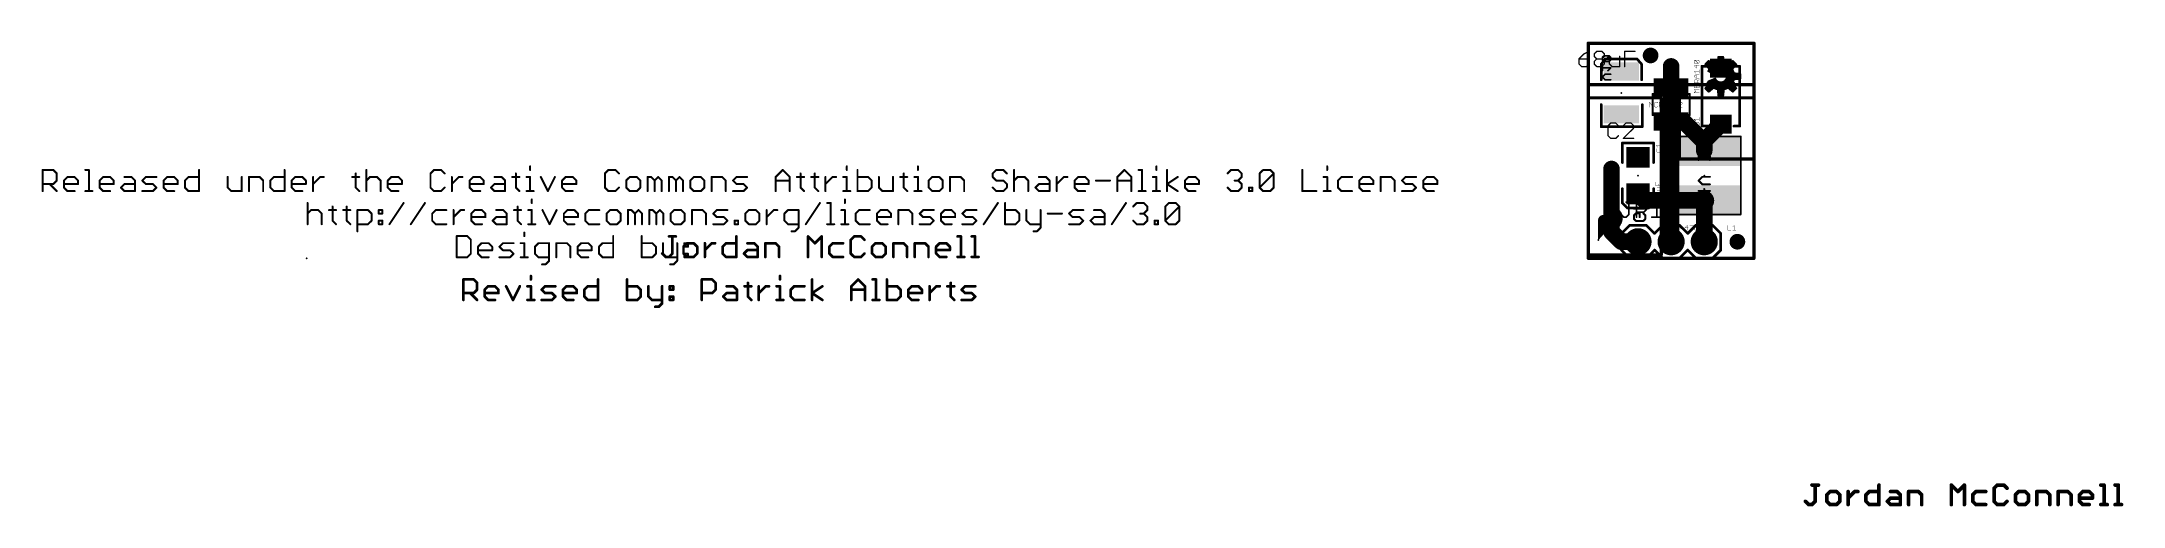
# Model space of a CAD drawing. Extents: x -119 to 41, y -19 to 17.
import ezdxf

# ---------------------------------------------------------------- set-up
doc = ezdxf.new("R2010")
doc.units = 0
for name, color, linetype in [('1', 12, 'CONTINUOUS'), ('16', 132, 'CONTINUOUS'), ('17', 110, 'CONTINUOUS'), ('18', 110, 'CONTINUOUS'), ('20', 53, 'CONTINUOUS'), ('21', 53, 'CONTINUOUS'), ('22', 53, 'CONTINUOUS'), ('23', 53, 'CONTINUOUS'), ('24', 53, 'CONTINUOUS'), ('25', 253, 'CONTINUOUS'), ('27', 253, 'CONTINUOUS'), ('29', 253, 'CONTINUOUS'), ('30', 253, 'CONTINUOUS'), ('31', 253, 'CONTINUOUS'), ('44', 253, 'CONTINUOUS'), ('51', 53, 'CONTINUOUS')]:
    doc.layers.add(name, color=color, linetype=linetype)

# ---------------------------------------------------------------- blocks, each defined once
blk = doc.blocks.new('RECT')
blk.add_solid([(-0.5, -0.5), (0.5, -0.5), (-0.5, 0.5), (0.5, 0.5)])
blk = doc.blocks.new('PIE')
at = {"const_width": 0.5}
blk.add_lwpolyline([(0, -0.25, 1), (0, 0.25, 1), (0, -0.25)], format="xyb", dxfattribs=at)
blk = doc.blocks.new('ROUNDP')
at = {"const_width": 0.5}
blk.add_lwpolyline([(0, -0.25, 1), (0, 0.25, 1), (0, -0.25)], format="xyb", dxfattribs=at)
blk = doc.blocks.new('ROUNDV')
at = {"const_width": 0.5}
blk.add_lwpolyline([(0, -0.25, 1), (0, 0.25, 1), (0, -0.25)], format="xyb", dxfattribs=at)

msp = doc.modelspace()

# ---------------------------------------------------------------- linework, layer by layer
at = {"layer": '1'}
for points, const_width in [([(12.7, 16.51), (0, 16.51)], 0.254), ([(0, 16.51), (0, 13.335)], 0.254), ([(12.7, 13.335), (12.7, 16.51)], 0.254), ([(0, 13.335), (12.7, 13.335)], 0.254), ([(0, 12.319), (5.588, 12.319)], 0.254), ([(0, 0.254), (0, 12.319)], 0.254), ([(5.588, 12.319), (5.588, 0.254)], 0.254), ([(6.985, 12.319), (12.7, 12.319)], 0.254), ([(6.985, 7.62), (6.985, 12.319)], 0.254), ([(12.7, 12.319), (12.7, 7.62)], 0.254), ([(8.89, 8.9209), (7.3, 10.5109)], 1.27), ([(8.89, 9.026), (10.16, 10.296)], 1.27), ([(8.89, 8.27), (8.89, 9.026)], 1.27), ([(8.89, 8.27), (8.89, 8.9209)], 1.27), ([(1.778, 2.032), (1.778, 6.858)], 1.27), ([(12.7, 7.62), (6.985, 7.62)], 0.254), ([(3.81, 4.95), (4.315, 4.445)], 1.27), ([(4.315, 4.445), (8.875, 4.445)], 1.27), ([(8.875, 4.445), (8.89, 4.43)], 1.524), ([(8.89, 4.43), (8.89, 1.27)], 1.27), ([(1.778, 2.032), (2.54, 1.27)], 1.27), ([(2.54, 1.27), (3.81, 1.27)], 1.27), ([(5.588, 0.254), (0, 0.254)], 0.254)]:
    msp.add_lwpolyline(points, dxfattribs=dict(at, const_width=const_width))
for points, const_width in [([(0, 16.5735, 1), (0, 16.4465)], 0.127), ([(0.0635, 16.51, 1), (-0.0635, 16.51)], 0.127), ([(12.7635, 16.51, 1), (12.6365, 16.51)], 0.127), ([(12.7, 16.4465, 1), (12.7, 16.5735)], 0.127), ([(0, 13.3985, 1), (0, 13.2715)], 0.127), ([(-0.0635, 13.335, 1), (0.0635, 13.335)], 0.127), ([(12.6365, 13.335, 1), (12.7635, 13.335)], 0.127), ([(12.7, 13.2715, 1), (12.7, 13.3985)], 0.127), ([(0, 12.3825, 1), (0, 12.2555)], 0.127), ([(0.0635, 12.319, 1), (-0.0635, 12.319)], 0.127), ([(5.6515, 12.319, 1), (5.5245, 12.319)], 0.127), ([(5.588, 12.2555, 1), (5.588, 12.3825)], 0.127), ([(6.985, 12.3825, 1), (6.985, 12.2555)], 0.127), ([(7.0485, 12.319, 1), (6.9215, 12.319)], 0.127), ([(12.7635, 12.319, 1), (12.6365, 12.319)], 0.127), ([(12.7, 12.2555, 1), (12.7, 12.3825)], 0.127), ([(7.5245, 10.7354, 1), (7.0755, 10.2864)], 0.635), ([(9.2075, 9.026, 1), (8.5725, 9.026)], 0.635), ([(10.3845, 10.0715, 1), (9.9355, 10.5205)], 0.635), ([(8.6655, 9.2505, 1), (9.1145, 8.8015)], 0.635), ([(9.2075, 8.9209, 1), (8.5725, 8.9209)], 0.635), ([(8.5725, 8.27, 1), (9.2075, 8.27)], 0.635), ([(8.5725, 8.27, 1), (9.2075, 8.27)], 0.635), ([(8.6655, 8.6964, 1), (9.1145, 9.1454)], 0.635), ([(2.0955, 6.858, 1), (1.4605, 6.858)], 0.635), ([(6.985, 7.6835, 1), (6.985, 7.5565)], 0.127), ([(6.9215, 7.62, 1), (7.0485, 7.62)], 0.127), ([(12.6365, 7.62, 1), (12.7635, 7.62)], 0.127), ([(12.7, 7.5565, 1), (12.7, 7.6835)], 0.127), ([(4.0345, 5.1745, 1), (3.5855, 4.7255)], 0.635), ([(4.315, 4.7625, 1), (4.315, 4.1275)], 0.635), ([(4.0905, 4.2205, 1), (4.5395, 4.6695)], 0.635), ([(9.1444, 4.7144, 1), (8.6056, 4.1756)], 0.762), ([(8.6206, 4.1606, 1), (9.1594, 4.6994)], 0.762), ([(9.2075, 4.43, 1), (8.5725, 4.43)], 0.635), ([(8.875, 4.1275, 1), (8.875, 4.7625)], 0.635), ([(2.0025, 2.2565, 1), (1.5535, 1.8075)], 0.635), ([(1.4605, 2.032, 1), (2.0955, 2.032)], 0.635), ([(2.54, 1.5875, 1), (2.54, 0.9525)], 0.635), ([(2.3155, 1.0455, 1), (2.7645, 1.4945)], 0.635), ([(3.81, 0.9525, 1), (3.81, 1.5875)], 0.635), ([(0, 0.3175, 1), (0, 0.1905)], 0.127), ([(-0.0635, 0.254, 1), (0.0635, 0.254)], 0.127), ([(5.5245, 0.254, 1), (5.6515, 0.254)], 0.127), ([(5.588, 0.1905, 1), (5.588, 0.3175)], 0.127), ([(8.5725, 1.27, 1), (9.2075, 1.27)], 0.635)]:
    msp.add_lwpolyline(points, format="xyb", dxfattribs=dict(at, const_width=const_width))
at = {"layer": '16'}
for points, const_width in [([(0, 0), (0, 16.51)], 0.254), ([(0, 16.51), (12.7, 16.51)], 0.254), ([(12.7, 16.51), (12.7, 0)], 0.254), ([(1.1854, 15.5335), (1.0795, 15.4276)], 0.127), ([(1.0795, 15.4276), (1.0795, 15.2158)], 0.127), ([(1.0795, 15.2158), (1.1854, 15.1099)], 0.127), ([(1.0795, 14.4082), (1.0795, 14.8319)], 0.127), ([(1.715, 14.6201), (1.0795, 14.6201)], 0.127), ([(1.6091, 15.5335), (1.1854, 15.5335)], 0.127), ([(1.1854, 15.1099), (1.6091, 15.5335)], 0.127), ([(1.1854, 15.1099), (1.6091, 15.1099)], 0.127), ([(1.5032, 14.4082), (1.715, 14.6201)], 0.127), ([(1.715, 15.4276), (1.6091, 15.5335)], 0.127), ([(1.6091, 15.1099), (1.715, 15.2158)], 0.127), ([(1.715, 15.2158), (1.715, 15.4276)], 0.127), ([(6.35, 1.27), (6.35, 14.732)], 1.27), ([(1.0795, 13.9184), (1.2913, 14.1303)], 0.127), ([(1.2913, 13.7066), (1.0795, 13.9184)], 0.127), ([(1.2913, 14.1303), (1.715, 14.1303)], 0.127), ([(1.715, 13.7066), (1.2913, 13.7066)], 0.127), ([(12.7, 0), (0, 0)], 0.254)]:
    msp.add_lwpolyline(points, dxfattribs=dict(at, const_width=const_width))
for points, const_width in [([(0.0635, 16.51, 1), (-0.0635, 16.51)], 0.127), ([(0, 16.5735, 1), (0, 16.4465)], 0.127), ([(12.7635, 16.51, 1), (12.6365, 16.51)], 0.127), ([(12.7, 16.4465, 1), (12.7, 16.5735)], 0.127), ([(1.057, 15.4501, 1), (1.102, 15.4052)], 0.0635), ([(1.102, 15.2382, 1), (1.057, 15.1933)], 0.0635), ([(1.0795, 14.6518, 1), (1.0795, 14.5883)], 0.0635), ([(1.1113, 15.4276, 1), (1.0478, 15.4276)], 0.0635), ([(1.0478, 15.2158, 1), (1.1113, 15.2158)], 0.0635), ([(1.1113, 14.8319, 1), (1.0478, 14.8319)], 0.0635), ([(1.0478, 14.4082, 1), (1.1113, 14.4082)], 0.0635), ([(1.1854, 15.5653, 1), (1.1854, 15.5018)], 0.0635), ([(1.1854, 15.1416, 1), (1.1854, 15.0781)], 0.0635), ([(1.163, 15.1323, 1), (1.2079, 15.0874)], 0.0635), ([(1.2079, 15.5111, 1), (1.163, 15.556)], 0.0635), ([(1.163, 15.0874, 1), (1.2079, 15.1323)], 0.0635), ([(1.4807, 14.4307, 1), (1.5256, 14.3858)], 0.0635), ([(1.6316, 15.556, 1), (1.5867, 15.5111)], 0.0635), ([(1.5867, 15.1323, 1), (1.6316, 15.0874)], 0.0635), ([(1.6316, 15.5111, 1), (1.5867, 15.556)], 0.0635), ([(1.6091, 15.5018, 1), (1.6091, 15.5653)], 0.0635), ([(1.6091, 15.0781, 1), (1.6091, 15.1416)], 0.0635), ([(1.7468, 15.4276, 1), (1.6833, 15.4276)], 0.0635), ([(1.6833, 15.2158, 1), (1.7468, 15.2158)], 0.0635), ([(1.6926, 15.4052, 1), (1.7375, 15.4501)], 0.0635), ([(1.7375, 15.1933, 1), (1.6926, 15.2382)], 0.0635), ([(1.7375, 14.5976, 1), (1.6926, 14.6425)], 0.0635), ([(1.715, 14.5883, 1), (1.715, 14.6518)], 0.0635), ([(6.6675, 14.732, 1), (6.0325, 14.732)], 0.635), ([(1.102, 13.9409, 1), (1.057, 13.896)], 0.0635), ([(1.057, 13.9409, 1), (1.102, 13.896)], 0.0635), ([(1.2913, 14.162, 1), (1.2913, 14.0985)], 0.0635), ([(1.2913, 13.7383, 1), (1.2913, 13.6748)], 0.0635), ([(1.3138, 14.1078, 1), (1.2689, 14.1527)], 0.0635), ([(1.2689, 13.6841, 1), (1.3138, 13.729)], 0.0635), ([(1.715, 14.0985, 1), (1.715, 14.162)], 0.0635), ([(1.715, 13.6748, 1), (1.715, 13.7383)], 0.0635), ([(0, 0.0635, 1), (0, -0.0635)], 0.127), ([(-0.0635, 0, 1), (0.0635, 0)], 0.127), ([(6.0325, 1.27, 1), (6.6675, 1.27)], 0.635), ([(12.6365, 0, 1), (12.7635, 0)], 0.127), ([(12.7, -0.0635, 1), (12.7, 0.0635)], 0.127)]:
    msp.add_lwpolyline(points, format="xyb", dxfattribs=dict(at, const_width=const_width))
at = {"layer": '20', "const_width": 0.254}
for points in [[(12.7, 16.51), (0, 16.51)], [(0, 16.51), (0, 0)], [(12.7, 0), (12.7, 16.51)], [(0, 0), (12.7, 0)]]:
    msp.add_lwpolyline(points, dxfattribs=at)
at = {"layer": '20', "const_width": 0.127}
for points in [[(0, 16.5735, 1), (0, 16.4465)], [(0.0635, 16.51, 1), (-0.0635, 16.51)], [(12.7635, 16.51, 1), (12.6365, 16.51)], [(12.7, 16.4465, 1), (12.7, 16.5735)], [(0, 0.0635, 1), (0, -0.0635)], [(-0.0635, 0, 1), (0.0635, 0)], [(12.6365, 0, 1), (12.7635, 0)], [(12.7, -0.0635, 1), (12.7, 0.0635)]]:
    msp.add_lwpolyline(points, format="xyb", dxfattribs=at)
at = {"layer": '21'}
for points, const_width in [([(1.29, 15.3), (0.99, 14.9)], 0.2032), ([(0.99, 14.9), (0.99, 13.7)], 0.2032), ([(3.74, 15.3), (1.29, 15.3)], 0.2032), ([(4.09, 14.9), (3.74, 15.3)], 0.2032), ([(4.09, 13.7), (4.09, 14.9)], 0.2032), ([(8.71, 10.146), (8.71, 14.746)], 0.2032), ([(8.71, 14.746), (9.16, 14.746)], 0.2032), ([(11.16, 14.746), (11.61, 14.746)], 0.2032), ([(11.61, 14.746), (11.61, 10.146)], 0.2032), ([(9.16, 13.446), (11.16, 13.446)], 0.2032), ([(0.99, 10.1), (0.99, 11.8)], 0.2032), ([(4.14, 11.8), (4.14, 10.1)], 0.2032), ([(4.9276, 11.0006), (4.9276, 12.6214)], 0.1524), ([(4.9276, 12.6214), (5.0224, 12.6214)], 0.1524), ([(5.8276, 12.6214), (5.9224, 12.6214)], 0.1524), ([(6.7776, 12.6214), (6.8724, 12.6214)], 0.1524), ([(7.6776, 12.6214), (7.7724, 12.6214)], 0.1524), ([(7.7724, 12.6214), (7.7724, 11.0006)], 0.1524), ([(4.14, 10.1), (0.99, 10.1)], 0.2032), ([(5.0224, 11.0006), (4.9276, 11.0006)], 0.1524), ([(6.8724, 11.0006), (5.8276, 11.0006)], 0.1524), ([(7.7724, 11.0006), (7.6776, 11.0006)], 0.1524), ([(9.16, 10.146), (8.71, 10.146)], 0.2032), ([(11.61, 10.146), (11.16, 10.146)], 0.2032), ([(2.61, 7.35), (2.61, 8.85)], 0.2032), ([(2.61, 8.85), (5.01, 8.85)], 0.2032), ([(5.01, 8.85), (5.01, 7.35)], 0.2032), ([(2.61, 5.35), (2.61, 4.25)], 0.2032), ([(5.01, 4.25), (5.01, 5.35)], 0.2032), ([(0.8802, 3.2071), (0.8332, 3.1521)], 0.0254), ([(0.8745, 3.2004), (1.1547, 3.2004)], 0.0254), ([(0.9372, 3.2515), (0.8802, 3.2071)], 0.0254), ([(0.9042, 3.2258), (1.1769, 3.2258)], 0.0254), ([(0.9368, 3.2512), (1.2119, 3.2512)], 0.0254), ([(1.002, 3.2836), (0.9372, 3.2515)], 0.0254), ([(0.9879, 3.2766), (1.2469, 3.2766)], 0.0254), ([(1.0719, 3.302), (1.002, 3.2836)], 0.0254), ([(1.1659, 3.3094), (1.0719, 3.302)], 0.0254), ([(1.0719, 3.302), (1.2599, 3.302)], 0.0254), ([(1.1408, 3.1483), (1.1507, 3.1928)], 0.0254), ([(1.1507, 3.1928), (1.1597, 3.2099)], 0.0254), ([(1.1597, 3.2099), (1.1735, 3.2233)], 0.0254), ([(1.2599, 3.302), (1.1659, 3.3094)], 0.0254), ([(1.1735, 3.2233), (1.2574, 3.2842)], 0.0254), ([(1.2574, 3.2842), (1.2731, 3.2926)], 0.0254), ([(1.3082, 3.2944), (1.2599, 3.302)], 0.0254), ([(1.2731, 3.2926), (1.2905, 3.2961)], 0.0254), ([(1.2905, 3.2961), (1.3082, 3.2944)], 0.0254), ([(1.3297, 3.8811), (1.3211, 3.8074)], 0.0254), ([(1.3211, 3.8074), (1.331, 3.7339)], 0.0254), ([(1.3214, 3.81), (1.8374, 3.81)], 0.0254), ([(1.3242, 3.7846), (1.848, 3.7846)], 0.0254), ([(1.3244, 3.8354), (1.8279, 3.8354)], 0.0254), ([(1.3273, 3.8608), (1.8228, 3.8608)], 0.0254), ([(1.3276, 3.7592), (1.8625, 3.7592)], 0.0254), ([(1.3565, 3.9503), (1.3297, 3.8811)], 0.0254), ([(1.331, 3.7339), (1.359, 3.6652)], 0.0254), ([(1.3311, 3.7338), (1.8782, 3.7338)], 0.0254), ([(1.3317, 3.8862), (1.8234, 3.8862)], 0.0254), ([(1.3414, 3.7084), (1.8993, 3.7084)], 0.0254), ([(1.3415, 3.9116), (1.8284, 3.9116)], 0.0254), ([(1.3513, 3.937), (1.836, 3.937)], 0.0254), ([(1.3518, 3.683), (1.9229, 3.683)], 0.0254), ([(1.3996, 4.0107), (1.3565, 3.9503)], 0.0254), ([(1.359, 3.6652), (1.4776, 3.4894)], 0.0254), ([(1.3641, 3.6576), (1.9525, 3.6576)], 0.0254), ([(1.3651, 3.9624), (1.8472, 3.9624)], 0.0254), ([(1.3813, 3.6322), (1.9865, 3.6322)], 0.0254), ([(1.3832, 3.9878), (1.863, 3.9878)], 0.0254), ([(1.3984, 3.6068), (2.0217, 3.6068)], 0.0254), ([(1.4692, 4.0766), (1.3996, 4.0107)], 0.0254), ([(1.4022, 4.0132), (1.8846, 4.0132)], 0.0254), ([(1.4155, 3.5814), (2.0598, 3.5814)], 0.0254), ([(1.4291, 4.0386), (1.9117, 4.0386)], 0.0254), ([(1.4327, 3.556), (2.1244, 3.556)], 0.0254), ([(1.4498, 3.5306), (2.5188, 3.5306)], 0.0254), ([(1.4559, 4.064), (1.9588, 4.064)], 0.0254), ([(1.4669, 3.5052), (2.5324, 3.5052)], 0.0254), ([(1.5469, 4.1326), (1.4692, 4.0766)], 0.0254), ([(1.4776, 3.4894), (1.6231, 3.335)], 0.0254), ([(1.4866, 3.4798), (2.5461, 3.4798)], 0.0254), ([(1.487, 4.0894), (2.126, 4.0894)], 0.0254), ([(1.5106, 3.4544), (2.5597, 3.4544)], 0.0254), ([(1.5222, 4.1148), (2.0934, 4.1148)], 0.0254), ([(1.5345, 3.429), (2.5705, 3.429)], 0.0254), ([(1.6249, 4.1714), (1.5469, 4.1326)], 0.0254), ([(1.5584, 3.4036), (2.5796, 3.4036)], 0.0254), ([(1.5622, 4.1402), (2.0437, 4.1402)], 0.0254), ([(1.5824, 3.3782), (2.5887, 3.3782)], 0.0254), ([(1.6063, 3.3528), (2.5978, 3.3528)], 0.0254), ([(1.6132, 4.1656), (1.9851, 4.1656)], 0.0254), ([(1.6231, 3.335), (1.6614, 3.2901)], 0.0254), ([(1.7089, 4.1946), (1.6249, 4.1714)], 0.0254), ([(1.6296, 3.3274), (2.6041, 3.3274)], 0.0254), ([(1.6512, 3.302), (2.6092, 3.302)], 0.0254), ([(1.6614, 3.2901), (1.6869, 3.2368)], 0.0254), ([(1.6679, 3.2766), (2.6142, 3.2766)], 0.0254), ([(1.68, 3.2512), (2.6193, 3.2512)], 0.0254), ([(1.6869, 3.2368), (1.6976, 3.1787)], 0.0254), ([(1.6889, 3.2258), (2.6218, 3.2258)], 0.0254), ([(1.6936, 3.2004), (2.6226, 3.2004)], 0.0254), ([(1.696, 4.191), (1.8924, 4.191)], 0.0254), ([(1.7958, 4.2012), (1.7089, 4.1946)], 0.0254), ([(1.8859, 4.1927), (1.7958, 4.2012)], 0.0254), ([(1.8224, 3.863), (1.8238, 3.8964)], 0.0254), ([(1.8289, 3.8303), (1.8224, 3.863)], 0.0254), ([(1.8238, 3.8964), (1.8404, 3.9514)], 0.0254), ([(1.8504, 3.7788), (1.8289, 3.8303)], 0.0254), ([(1.8404, 3.9514), (1.8707, 4.0003)], 0.0254), ([(1.8797, 3.7313), (1.8504, 3.7788)], 0.0254), ([(1.8707, 4.0003), (1.9127, 4.0395)], 0.0254), ([(1.916, 3.6889), (1.8797, 3.7313)], 0.0254), ([(1.9736, 4.1707), (1.8859, 4.1927)], 0.0254), ([(1.9127, 4.0395), (1.9635, 4.0665)], 0.0254), ([(1.9584, 3.6525), (1.916, 3.6889)], 0.0254), ([(2.0498, 3.5865), (1.9584, 3.6525)], 0.0254), ([(1.9635, 4.0665), (2.0147, 4.081)], 0.0254), ([(1.9965, 4.1605), (1.9736, 4.1707)], 0.0254), ([(2.0321, 4.1453), (1.9965, 4.1605)], 0.0254), ([(2.0147, 4.081), (2.0676, 4.0869)], 0.0254), ([(2.0825, 4.1232), (2.0321, 4.1453)], 0.0254), ([(2.1011, 3.5603), (2.0498, 3.5865)], 0.0254), ([(2.0676, 4.0869), (2.1286, 4.0869)], 0.0254), ([(2.126, 4.0894), (2.0825, 4.1232)], 0.0254), ([(2.1577, 3.5499), (2.1011, 3.5603)], 0.0254), ([(2.1285, 4.0869), (2.126, 4.0894)], 0.0254), ([(2.1286, 4.0869), (2.1285, 4.0869)], 0.0254), ([(2.2149, 3.556), (2.1577, 3.5499)], 0.0254), ([(2.2353, 3.5636), (2.2149, 3.556)], 0.0254), ([(2.2149, 3.556), (2.5005, 3.556)], 0.0254), ([(2.2742, 3.5904), (2.2353, 3.5636)], 0.0254), ([(2.2611, 3.5814), (2.4803, 3.5814)], 0.0254), ([(2.3038, 3.6271), (2.2742, 3.5904)], 0.0254), ([(2.2874, 3.6068), (2.46, 3.6068)], 0.0254), ([(2.3095, 3.6406), (2.3038, 3.6271)], 0.0254), ([(2.306, 3.6322), (2.4398, 3.6322)], 0.0254), ([(2.3115, 3.6551), (2.3095, 3.6406)], 0.0254), ([(2.4241, 3.6519), (2.3115, 3.744)], 0.0254), ([(2.3115, 3.744), (2.3115, 3.6551)], 0.0254), ([(2.3115, 3.7338), (2.324, 3.7338)], 0.0254), ([(2.3115, 3.7084), (2.355, 3.7084)], 0.0254), ([(2.3115, 3.683), (2.3861, 3.683)], 0.0254), ([(2.3115, 3.6576), (2.4171, 3.6576)], 0.0254), ([(2.5147, 3.5382), (2.4241, 3.6519)], 0.0254), ([(2.5648, 3.4448), (2.5147, 3.5382)], 0.0254), ([(2.61, 4.25), (3.01, 3.85)], 0.2032), ([(2.6006, 3.345), (2.5648, 3.4448)], 0.0254), ([(2.6213, 3.241), (2.6006, 3.345)], 0.0254), ([(2.6273, 3.0482), (2.6213, 3.241)], 0.0254), ([(3.01, 3.85), (4.61, 3.85)], 0.2032), ([(4.61, 3.85), (5.01, 4.25)], 0.2032), ([(0.7691, 2.999), (0.7621, 2.9159)], 0.0254), ([(0.7621, 2.9159), (0.7621, 1.3995)], 0.0254), ([(0.7621, 2.8956), (2.6042, 2.8956)], 0.0254), ([(0.7621, 2.8702), (2.6004, 2.8702)], 0.0254), ([(0.7621, 2.8448), (2.5941, 2.8448)], 0.0254), ([(0.7621, 2.8194), (2.5854, 2.8194)], 0.0254), ([(0.7621, 2.794), (2.5766, 2.794)], 0.0254), ([(0.7621, 2.7686), (2.5679, 2.7686)], 0.0254), ([(0.7621, 2.7432), (2.5591, 2.7432)], 0.0254), ([(0.7621, 2.7178), (2.5504, 2.7178)], 0.0254), ([(0.7621, 2.6924), (2.5416, 2.6924)], 0.0254), ([(0.7621, 2.667), (2.5311, 2.667)], 0.0254), ([(0.7621, 2.6416), (2.5168, 2.6416)], 0.0254), ([(0.7621, 2.6162), (2.5025, 2.6162)], 0.0254), ([(0.7621, 2.5908), (2.4882, 2.5908)], 0.0254), ([(0.7621, 2.5654), (2.4739, 2.5654)], 0.0254), ([(0.7621, 2.54), (2.4596, 2.54)], 0.0254), ([(0.7621, 2.5146), (2.4453, 2.5146)], 0.0254), ([(0.7621, 2.4892), (2.4268, 2.4892)], 0.0254), ([(0.7621, 2.4638), (2.4065, 2.4638)], 0.0254), ([(0.7621, 2.4384), (2.3862, 2.4384)], 0.0254), ([(0.7621, 2.413), (2.3659, 2.413)], 0.0254), ([(0.7621, 2.3876), (2.3433, 2.3876)], 0.0254), ([(0.7621, 2.3622), (2.3164, 2.3622)], 0.0254), ([(0.7621, 2.3368), (2.2894, 2.3368)], 0.0254), ([(0.7621, 2.3114), (2.2625, 2.3114)], 0.0254), ([(0.7621, 2.286), (2.2309, 2.286)], 0.0254), ([(0.7621, 2.2606), (2.1949, 2.2606)], 0.0254), ([(0.7621, 2.2352), (2.1589, 2.2352)], 0.0254), ([(0.7621, 2.2098), (2.1181, 2.2098)], 0.0254), ([(0.7621, 2.1844), (2.066, 2.1844)], 0.0254), ([(0.7621, 2.159), (2.0139, 2.159)], 0.0254), ([(0.7621, 2.1336), (1.9254, 2.1336)], 0.0254), ([(0.7621, 2.1082), (1.7425, 2.1082)], 0.0254), ([(0.7621, 2.0828), (1.4291, 2.0828)], 0.0254), ([(0.7621, 2.0574), (1.3864, 2.0574)], 0.0254), ([(0.7621, 2.032), (1.3437, 2.032)], 0.0254), ([(0.7621, 2.0066), (1.3134, 2.0066)], 0.0254), ([(0.7621, 1.9812), (1.2857, 1.9812)], 0.0254), ([(0.7621, 1.9558), (1.258, 1.9558)], 0.0254), ([(0.7621, 1.3995), (1.2497, 1.9482)], 0.0254), ([(0.7621, 1.9304), (1.2339, 1.9304)], 0.0254), ([(0.7621, 1.905), (1.2113, 1.905)], 0.0254), ([(0.7621, 1.8796), (1.1887, 1.8796)], 0.0254), ([(0.7621, 1.8542), (1.1662, 1.8542)], 0.0254), ([(0.7621, 1.8288), (1.1436, 1.8288)], 0.0254), ([(0.7621, 1.8034), (1.121, 1.8034)], 0.0254), ([(0.7621, 1.778), (1.0985, 1.778)], 0.0254), ([(0.7621, 1.7526), (1.0759, 1.7526)], 0.0254), ([(0.7621, 1.7272), (1.0533, 1.7272)], 0.0254), ([(0.7621, 1.7018), (1.0307, 1.7018)], 0.0254), ([(0.7621, 1.6764), (1.0082, 1.6764)], 0.0254), ([(0.7621, 1.651), (0.9856, 1.651)], 0.0254), ([(0.7621, 1.6256), (0.963, 1.6256)], 0.0254), ([(0.7621, 1.6002), (0.9405, 1.6002)], 0.0254), ([(0.7625, 2.921), (1.3362, 2.921)], 0.0254), ([(0.7647, 2.9464), (1.2614, 2.9464)], 0.0254), ([(0.7668, 2.9718), (1.2192, 2.9718)], 0.0254), ([(0.7689, 2.9972), (1.1897, 2.9972)], 0.0254), ([(0.7931, 3.0789), (0.7691, 2.999)], 0.0254), ([(0.7761, 3.0226), (1.1689, 3.0226)], 0.0254), ([(0.7838, 3.048), (1.1559, 3.048)], 0.0254), ([(0.7914, 3.0734), (1.1473, 3.0734)], 0.0254), ([(0.8332, 3.1521), (0.7931, 3.0789)], 0.0254), ([(0.804, 3.0988), (1.1416, 3.0988)], 0.0254), ([(0.8179, 3.1242), (1.1408, 3.1242)], 0.0254), ([(0.8318, 3.1496), (1.1411, 3.1496)], 0.0254), ([(0.8528, 3.175), (1.1467, 3.175)], 0.0254), ([(1.1408, 3.1027), (1.1408, 3.1483)], 0.0254), ([(1.1507, 3.0582), (1.1408, 3.1027)], 0.0254), ([(1.1729, 3.0148), (1.1507, 3.0582)], 0.0254), ([(1.2066, 2.9794), (1.1729, 3.0148)], 0.0254), ([(1.27, 2.9412), (1.2066, 2.9794)], 0.0254), ([(1.2497, 1.9482), (1.3365, 2.0277)], 0.0254), ([(1.3408, 2.9196), (1.27, 2.9412)], 0.0254), ([(1.3365, 2.0277), (1.4377, 2.0879)], 0.0254), ([(1.4148, 2.9159), (1.3408, 2.9196)], 0.0254), ([(1.4781, 2.926), (1.4148, 2.9159)], 0.0254), ([(1.4377, 2.0879), (1.4749, 2.1014)], 0.0254), ([(1.4468, 2.921), (2.6081, 2.921)], 0.0254), ([(1.4749, 2.1014), (1.5139, 2.1082)], 0.0254), ([(1.5388, 2.9465), (1.4781, 2.926)], 0.0254), ([(1.5139, 2.1082), (1.7425, 2.1082)], 0.0254), ([(1.5385, 2.9464), (2.6119, 2.9464)], 0.0254), ([(1.5952, 2.9769), (1.5388, 2.9465)], 0.0254), ([(1.5857, 2.9718), (2.6158, 2.9718)], 0.0254), ([(1.64, 3.0154), (1.5952, 2.9769)], 0.0254), ([(1.6189, 2.9972), (2.6196, 2.9972)], 0.0254), ([(1.6734, 3.0641), (1.64, 3.0154)], 0.0254), ([(1.645, 3.0226), (2.6235, 3.0226)], 0.0254), ([(1.6624, 3.048), (2.6273, 3.048)], 0.0254), ([(1.693, 3.1198), (1.6734, 3.0641)], 0.0254), ([(1.6767, 3.0734), (2.6265, 3.0734)], 0.0254), ([(1.6856, 3.0988), (2.6258, 3.0988)], 0.0254), ([(1.6976, 3.1787), (1.693, 3.1198)], 0.0254), ([(1.6934, 3.1242), (2.625, 3.1242)], 0.0254), ([(1.6954, 3.1496), (2.6242, 3.1496)], 0.0254), ([(1.6974, 3.175), (2.6234, 3.175)], 0.0254), ([(1.7425, 2.1082), (1.8788, 2.1206)], 0.0254), ([(1.8788, 2.1206), (2.0107, 2.1574)], 0.0254), ([(2.0107, 2.1574), (2.1337, 2.2174)], 0.0254), ([(2.1337, 2.2174), (2.2494, 2.2991)], 0.0254), ([(2.2494, 2.2991), (2.3526, 2.3963)], 0.0254), ([(2.3526, 2.3963), (2.441, 2.507)], 0.0254), ([(2.441, 2.507), (2.5357, 2.6751)], 0.0254), ([(3.175, 2.54), (2.54, 1.905)], 0.2032), ([(2.54, 1.905), (2.54, 0.635)], 0.2032), ([(2.5357, 2.6751), (2.5985, 2.8575)], 0.0254), ([(2.5985, 2.8575), (2.6273, 3.0482)], 0.0254), ([(3.175, 2.54), (4.445, 2.54)], 0.2032), ([(4.445, 2.54), (5.08, 1.905)], 0.2032), ([(5.08, 1.905), (5.715, 2.54)], 0.2032), ([(5.715, 2.54), (6.985, 2.54)], 0.2032), ([(6.985, 2.54), (7.62, 1.905)], 0.2032), ([(7.62, 1.905), (8.255, 2.54)], 0.2032), ([(8.255, 2.54), (9.525, 2.54)], 0.2032), ([(9.525, 2.54), (10.16, 1.905)], 0.2032), ([(10.16, 1.905), (10.16, 0.635)], 0.2032), ([(0.7621, 1.5748), (0.9179, 1.5748)], 0.0254), ([(0.7621, 1.5494), (0.8953, 1.5494)], 0.0254), ([(0.7621, 1.524), (0.8727, 1.524)], 0.0254), ([(0.7621, 1.4986), (0.8502, 1.4986)], 0.0254), ([(0.7621, 1.4732), (0.8276, 1.4732)], 0.0254), ([(0.7621, 1.4478), (0.805, 1.4478)], 0.0254), ([(0.7621, 1.4224), (0.7824, 1.4224)], 0.0254), ([(2.54, 0.635), (3.175, 0)], 0.2032), ([(4.445, 0), (3.175, 0)], 0.2032), ([(5.08, 0.635), (4.445, 0)], 0.2032), ([(5.715, 0), (5.08, 0.635)], 0.2032), ([(6.985, 0), (5.715, 0)], 0.2032), ([(7.62, 0.635), (6.985, 0)], 0.2032), ([(8.255, 0), (7.62, 0.635)], 0.2032), ([(9.525, 0), (8.255, 0)], 0.2032), ([(10.16, 0.635), (9.525, 0)], 0.2032)]:
    msp.add_lwpolyline(points, dxfattribs=dict(at, const_width=const_width))
for points, const_width in [([(1.0408, 14.9, 1), (0.9392, 14.9)], 0.1016), ([(0.9494, 14.9305, 1), (1.0306, 14.8695)], 0.1016), ([(1.29, 15.3508, 1), (1.29, 15.2492)], 0.1016), ([(1.3306, 15.2695, 1), (1.2494, 15.3305)], 0.1016), ([(3.7782, 15.3335, 1), (3.7018, 15.2665)], 0.1016), ([(3.74, 15.2492, 1), (3.74, 15.3508)], 0.1016), ([(4.1408, 14.9, 1), (4.0392, 14.9)], 0.1016), ([(4.0518, 14.8665, 1), (4.1282, 14.9335)], 0.1016), ([(8.7608, 14.746, 1), (8.6592, 14.746)], 0.1016), ([(8.71, 14.7968, 1), (8.71, 14.6952)], 0.1016), ([(9.16, 14.6952, 1), (9.16, 14.7968)], 0.1016), ([(11.16, 14.7968, 1), (11.16, 14.6952)], 0.1016), ([(11.6608, 14.746, 1), (11.5592, 14.746)], 0.1016), ([(11.61, 14.6952, 1), (11.61, 14.7968)], 0.1016), ([(0.9392, 13.7, 1), (1.0408, 13.7)], 0.1016), ([(4.0392, 13.7, 1), (4.1408, 13.7)], 0.1016), ([(9.16, 13.4968, 1), (9.16, 13.3952)], 0.1016), ([(11.16, 13.3952, 1), (11.16, 13.4968)], 0.1016), ([(1.0408, 11.8, 1), (0.9392, 11.8)], 0.1016), ([(4.1908, 11.8, 1), (4.0892, 11.8)], 0.1016), ([(4.9657, 12.6214, 1), (4.8895, 12.6214)], 0.0762), ([(4.9276, 12.6595, 1), (4.9276, 12.5833)], 0.0762), ([(5.0224, 12.5833, 1), (5.0224, 12.6595)], 0.0762), ([(5.8276, 12.6595, 1), (5.8276, 12.5833)], 0.0762), ([(5.9224, 12.5833, 1), (5.9224, 12.6595)], 0.0762), ([(6.7776, 12.6595, 1), (6.7776, 12.5833)], 0.0762), ([(6.8724, 12.5833, 1), (6.8724, 12.6595)], 0.0762), ([(7.6776, 12.6595, 1), (7.6776, 12.5833)], 0.0762), ([(7.8105, 12.6214, 1), (7.7343, 12.6214)], 0.0762), ([(7.7724, 12.5833, 1), (7.7724, 12.6595)], 0.0762), ([(0.99, 10.1508, 1), (0.99, 10.0492)], 0.1016), ([(0.9392, 10.1, 1), (1.0408, 10.1)], 0.1016), ([(4.0892, 10.1, 1), (4.1908, 10.1)], 0.1016), ([(4.14, 10.0492, 1), (4.14, 10.1508)], 0.1016), ([(4.9276, 11.0387, 1), (4.9276, 10.9625)], 0.0762), ([(4.8895, 11.0006, 1), (4.9657, 11.0006)], 0.0762), ([(5.0224, 10.9625, 1), (5.0224, 11.0387)], 0.0762), ([(5.8276, 11.0387, 1), (5.8276, 10.9625)], 0.0762), ([(6.8724, 10.9625, 1), (6.8724, 11.0387)], 0.0762), ([(7.6776, 11.0387, 1), (7.6776, 10.9625)], 0.0762), ([(7.7343, 11.0006, 1), (7.8105, 11.0006)], 0.0762), ([(7.7724, 10.9625, 1), (7.7724, 11.0387)], 0.0762), ([(8.71, 10.1968, 1), (8.71, 10.0952)], 0.1016), ([(8.6592, 10.146, 1), (8.7608, 10.146)], 0.1016), ([(9.16, 10.0952, 1), (9.16, 10.1968)], 0.1016), ([(11.16, 10.1968, 1), (11.16, 10.0952)], 0.1016), ([(11.5592, 10.146, 1), (11.6608, 10.146)], 0.1016), ([(11.61, 10.0952, 1), (11.61, 10.1968)], 0.1016), ([(2.6608, 8.85, 1), (2.5592, 8.85)], 0.1016), ([(2.61, 8.9008, 1), (2.61, 8.7992)], 0.1016), ([(5.0608, 8.85, 1), (4.9592, 8.85)], 0.1016), ([(5.01, 8.7992, 1), (5.01, 8.9008)], 0.1016), ([(2.5592, 7.35, 1), (2.6608, 7.35)], 0.1016), ([(4.9592, 7.35, 1), (5.0608, 7.35)], 0.1016), ([(2.6608, 5.35, 1), (2.5592, 5.35)], 0.1016), ([(5.0608, 5.35, 1), (4.9592, 5.35)], 0.1016), ([(0.8745, 3.2067, 1), (0.8745, 3.1941)], 0.0127), ([(0.8763, 3.2121, 1), (0.8841, 3.2021)], 0.0127), ([(0.885, 3.203, 1), (0.8753, 3.2112)], 0.0127), ([(0.9042, 3.2321, 1), (0.9042, 3.2195)], 0.0127), ([(0.9368, 3.2576, 1), (0.9368, 3.2449)], 0.0127), ([(0.9344, 3.2572, 1), (0.94, 3.2458)], 0.0127), ([(0.9411, 3.2465, 1), (0.9333, 3.2565)], 0.0127), ([(0.9879, 3.283, 1), (0.9879, 3.2703)], 0.0127), ([(1.0004, 3.2897, 1), (1.0036, 3.2774)], 0.0127), ([(1.0048, 3.2779, 1), (0.9992, 3.2893)], 0.0127), ([(1.0714, 3.3083, 1), (1.0724, 3.2957)], 0.0127), ([(1.0719, 3.3083, 1), (1.0719, 3.2957)], 0.0127), ([(1.0735, 3.2959, 1), (1.0703, 3.3081)], 0.0127), ([(1.1451, 3.1958, 1), (1.1563, 3.1898)], 0.0127), ([(1.1569, 3.1914, 1), (1.1445, 3.1942)], 0.0127), ([(1.1553, 3.2144, 1), (1.1641, 3.2053)], 0.0127), ([(1.1653, 3.2069, 1), (1.1541, 3.2128)], 0.0127), ([(1.1547, 3.1941, 1), (1.1547, 3.2067)], 0.0127), ([(1.1664, 3.3157, 1), (1.1654, 3.303)], 0.0127), ([(1.1664, 3.303, 1), (1.1654, 3.3157)], 0.0127), ([(1.1698, 3.2284, 1), (1.1772, 3.2182)], 0.0127), ([(1.1779, 3.2188, 1), (1.1691, 3.2278)], 0.0127), ([(1.1769, 3.2195, 1), (1.1769, 3.2321)], 0.0127), ([(1.2119, 3.2449, 1), (1.2119, 3.2576)], 0.0127), ([(1.2469, 3.2703, 1), (1.2469, 3.283)], 0.0127), ([(1.2544, 3.2898, 1), (1.2604, 3.2786)], 0.0127), ([(1.2609, 3.3083, 1), (1.2589, 3.2957)], 0.0127), ([(1.2611, 3.2791, 1), (1.2537, 3.2893)], 0.0127), ([(1.2594, 3.2957, 1), (1.2604, 3.3083)], 0.0127), ([(1.2599, 3.2957, 1), (1.2599, 3.3083)], 0.0127), ([(1.2718, 3.2988, 1), (1.2743, 3.2864)], 0.0127), ([(1.2761, 3.287, 1), (1.2701, 3.2982)], 0.0127), ([(1.2911, 3.3024, 1), (1.2899, 3.2898)], 0.0127), ([(1.2918, 3.2899, 1), (1.2892, 3.3023)], 0.0127), ([(1.3072, 3.2881, 1), (1.3092, 3.3007)], 0.0127), ([(1.3076, 3.2881, 1), (1.3088, 3.3007)], 0.0127), ([(1.3274, 3.8083, 1), (1.3148, 3.8066)], 0.0127), ([(1.3148, 3.8082, 1), (1.3274, 3.8067)], 0.0127), ([(1.3214, 3.8163, 1), (1.3214, 3.8037)], 0.0127), ([(1.3242, 3.791, 1), (1.3242, 3.7783)], 0.0127), ([(1.3244, 3.8418, 1), (1.3244, 3.8291)], 0.0127), ([(1.3273, 3.8672, 1), (1.3273, 3.8545)], 0.0127), ([(1.3276, 3.7656, 1), (1.3276, 3.7529)], 0.0127), ([(1.336, 3.8804, 1), (1.3234, 3.8819)], 0.0127), ([(1.3238, 3.8834, 1), (1.3357, 3.8788)], 0.0127), ([(1.3247, 3.7331, 1), (1.3373, 3.7348)], 0.0127), ([(1.3369, 3.7363, 1), (1.3252, 3.7315)], 0.0127), ([(1.3311, 3.7401, 1), (1.3311, 3.7275)], 0.0127), ([(1.3317, 3.8925, 1), (1.3317, 3.8799)], 0.0127), ([(1.3414, 3.7147, 1), (1.3414, 3.7021)], 0.0127), ([(1.3415, 3.9179, 1), (1.3415, 3.9053)], 0.0127), ([(1.3513, 3.9434, 1), (1.3513, 3.9307)], 0.0127), ([(1.3518, 3.6894, 1), (1.3518, 3.6767)], 0.0127), ([(1.3513, 3.954, 1), (1.3616, 3.9466)], 0.0127), ([(1.3624, 3.948, 1), (1.3505, 3.9526)], 0.0127), ([(1.3643, 3.6688, 1), (1.3537, 3.6616)], 0.0127), ([(1.3531, 3.6628, 1), (1.3649, 3.6676)], 0.0127), ([(1.3641, 3.6639, 1), (1.3641, 3.6513)], 0.0127), ([(1.3651, 3.9688, 1), (1.3651, 3.9561)], 0.0127), ([(1.3813, 3.6385, 1), (1.3813, 3.6259)], 0.0127), ([(1.3832, 3.9941, 1), (1.3832, 3.9815)], 0.0127), ([(1.3984, 3.6132, 1), (1.3984, 3.6005)], 0.0127), ([(1.3952, 4.0153, 1), (1.404, 4.0061)], 0.0127), ([(1.4048, 4.007, 1), (1.3944, 4.0144)], 0.0127), ([(1.4022, 4.0196, 1), (1.4022, 4.0069)], 0.0127), ([(1.4155, 3.5878, 1), (1.4155, 3.5751)], 0.0127), ([(1.4291, 4.045, 1), (1.4291, 4.0323)], 0.0127), ([(1.4327, 3.5623, 1), (1.4327, 3.5497)], 0.0127), ([(1.4498, 3.537, 1), (1.4498, 3.5243)], 0.0127), ([(1.4559, 4.0704, 1), (1.4559, 4.0576)], 0.0127), ([(1.4669, 3.5116, 1), (1.4669, 3.4989)], 0.0127), ([(1.4655, 4.0817, 1), (1.4729, 4.0714)], 0.0127), ([(1.4736, 4.0719, 1), (1.4648, 4.0812)], 0.0127), ([(1.4822, 3.4937, 1), (1.473, 3.485)], 0.0127), ([(1.4724, 3.4858, 1), (1.4829, 3.4929)], 0.0127), ([(1.4866, 3.4861, 1), (1.4866, 3.4735)], 0.0127), ([(1.487, 4.0958, 1), (1.487, 4.0831)], 0.0127), ([(1.5106, 3.4607, 1), (1.5106, 3.4481)], 0.0127), ([(1.5222, 4.1212, 1), (1.5222, 4.1084)], 0.0127), ([(1.5345, 3.4354, 1), (1.5345, 3.4227)], 0.0127), ([(1.5441, 4.1383, 1), (1.5497, 4.1269)], 0.0127), ([(1.5506, 4.1274, 1), (1.5432, 4.1378)], 0.0127), ([(1.5584, 3.4099, 1), (1.5584, 3.3973)], 0.0127), ([(1.5622, 4.1466, 1), (1.5622, 4.1338)], 0.0127), ([(1.5824, 3.3845, 1), (1.5824, 3.3719)], 0.0127), ([(1.6063, 3.3592, 1), (1.6063, 3.3465)], 0.0127), ([(1.6132, 4.172, 1), (1.6132, 4.1593)], 0.0127), ([(1.6279, 3.3391, 1), (1.6183, 3.3309)], 0.0127), ([(1.6185, 3.3306, 1), (1.6277, 3.3394)], 0.0127), ([(1.6232, 4.1775, 1), (1.6266, 4.1653)], 0.0127), ([(1.6277, 4.1657, 1), (1.6221, 4.1771)], 0.0127), ([(1.6296, 3.3338, 1), (1.6296, 3.3211)], 0.0127), ([(1.6512, 3.3083, 1), (1.6512, 3.2957)], 0.0127), ([(1.6672, 3.2928, 1), (1.6557, 3.2873)], 0.0127), ([(1.6566, 3.2859, 1), (1.6663, 3.2942)], 0.0127), ([(1.6679, 3.283, 1), (1.6679, 3.2703)], 0.0127), ([(1.68, 3.2576, 1), (1.68, 3.2449)], 0.0127), ([(1.6931, 3.2379, 1), (1.6806, 3.2356)], 0.0127), ([(1.6811, 3.234, 1), (1.6926, 3.2395)], 0.0127), ([(1.6889, 3.2321, 1), (1.6889, 3.2195)], 0.0127), ([(1.6936, 3.2067, 1), (1.6936, 3.1941)], 0.0127), ([(1.696, 4.1974, 1), (1.696, 4.1846)], 0.0127), ([(1.7084, 4.2009, 1), (1.7094, 4.1882)], 0.0127), ([(1.7106, 4.1885, 1), (1.7072, 4.2007)], 0.0127), ([(1.7964, 4.2075, 1), (1.7952, 4.1949)], 0.0127), ([(1.7963, 4.1949, 1), (1.7953, 4.2075)], 0.0127), ([(1.816, 3.8633, 1), (1.8287, 3.8628)], 0.0127), ([(1.8286, 3.8643, 1), (1.8162, 3.8618)], 0.0127), ([(1.8301, 3.8961, 1), (1.8175, 3.8967)], 0.0127), ([(1.8177, 3.8982, 1), (1.8299, 3.8946)], 0.0127), ([(1.8348, 3.8327, 1), (1.823, 3.8279)], 0.0127), ([(1.8227, 3.8291, 1), (1.8351, 3.8315)], 0.0127), ([(1.8228, 3.8545, 1), (1.8228, 3.8672)], 0.0127), ([(1.8234, 3.8799, 1), (1.8234, 3.8925)], 0.0127), ([(1.8279, 3.8291, 1), (1.8279, 3.8418)], 0.0127), ([(1.8284, 3.9053, 1), (1.8284, 3.9179)], 0.0127), ([(1.835, 3.9548, 1), (1.8458, 3.9481)], 0.0127), ([(1.8465, 3.9496, 1), (1.8343, 3.9533)], 0.0127), ([(1.836, 3.9307, 1), (1.836, 3.9434)], 0.0127), ([(1.8374, 3.8037, 1), (1.8374, 3.8163)], 0.0127), ([(1.8558, 3.7821, 1), (1.845, 3.7755)], 0.0127), ([(1.8445, 3.7763, 1), (1.8562, 3.7812)], 0.0127), ([(1.8472, 3.9561, 1), (1.8472, 3.9688)], 0.0127), ([(1.848, 3.7783, 1), (1.848, 3.791)], 0.0127), ([(1.8625, 3.7529, 1), (1.8625, 3.7656)], 0.0127), ([(1.863, 3.9815, 1), (1.863, 3.9941)], 0.0127), ([(1.8664, 4.0049, 1), (1.8751, 3.9956)], 0.0127), ([(1.8761, 3.9969, 1), (1.8653, 4.0036)], 0.0127), ([(1.8845, 3.7354, 1), (1.8749, 3.7272)], 0.0127), ([(1.8743, 3.728, 1), (1.8851, 3.7346)], 0.0127), ([(1.8782, 3.7275, 1), (1.8782, 3.7401)], 0.0127), ([(1.8874, 4.1988, 1), (1.8843, 4.1865)], 0.0127), ([(1.8846, 4.0069, 1), (1.8846, 4.0196)], 0.0127), ([(1.8852, 4.1863, 1), (1.8865, 4.199)], 0.0127), ([(1.8924, 4.1846, 1), (1.8924, 4.1974)], 0.0127), ([(1.8993, 3.7021, 1), (1.8993, 3.7147)], 0.0127), ([(1.9098, 4.0451, 1), (1.9157, 4.0339)], 0.0127), ([(1.9171, 4.0349, 1), (1.9084, 4.0442)], 0.0127), ([(1.9202, 3.6937, 1), (1.9119, 3.6841)], 0.0127), ([(1.9112, 3.6848, 1), (1.9209, 3.693)], 0.0127), ([(1.9117, 4.0323, 1), (1.9117, 4.045)], 0.0127), ([(1.9229, 3.6767, 1), (1.9229, 3.6894)], 0.0127), ([(1.9621, 3.6576, 1), (1.9547, 3.6474)], 0.0127), ([(1.9525, 3.6513, 1), (1.9525, 3.6639)], 0.0127), ([(1.9543, 3.6477, 1), (1.9625, 3.6573)], 0.0127), ([(1.9618, 4.0726, 1), (1.9652, 4.0604)], 0.0127), ([(1.9588, 4.0576, 1), (1.9588, 4.0704)], 0.0127), ([(1.9665, 4.0609, 1), (1.9605, 4.0721)], 0.0127), ([(1.9762, 4.1765, 1), (1.971, 4.1649)], 0.0127), ([(1.9721, 4.1645, 1), (1.9751, 4.1769)], 0.0127), ([(1.9851, 4.1593, 1), (1.9851, 4.172)], 0.0127), ([(1.9865, 3.6259, 1), (1.9865, 3.6385)], 0.0127), ([(1.999, 4.1663, 1), (1.994, 4.1547)], 0.0127), ([(1.9939, 4.1547, 1), (1.9991, 4.1663)], 0.0127), ([(2.014, 4.0873, 1), (2.0154, 4.0747)], 0.0127), ([(2.0164, 4.0749, 1), (2.013, 4.0871)], 0.0127), ([(2.0217, 3.6005, 1), (2.0217, 3.6132)], 0.0127), ([(2.0346, 4.1511, 1), (2.0296, 4.1395)], 0.0127), ([(2.0296, 4.1395, 1), (2.0346, 4.1511)], 0.0127), ([(2.0527, 3.5922, 1), (2.0469, 3.5808)], 0.0127), ([(2.0437, 4.1338, 1), (2.0437, 4.1466)], 0.0127), ([(2.0461, 3.5814, 1), (2.0535, 3.5916)], 0.0127), ([(2.0598, 3.5751, 1), (2.0598, 3.5878)], 0.0127), ([(2.0676, 4.0933, 1), (2.0676, 4.0805)], 0.0127), ([(2.0683, 4.0806, 1), (2.0669, 4.0932)], 0.0127), ([(2.0864, 4.1282, 1), (2.0786, 4.1182)], 0.0127), ([(2.08, 4.1174, 1), (2.0851, 4.129)], 0.0127), ([(2.0934, 4.1084, 1), (2.0934, 4.1212)], 0.0127), ([(2.1022, 3.5666, 1), (2.0999, 3.5541)], 0.0127), ([(2.0982, 3.5547, 1), (2.104, 3.566)], 0.0127), ([(2.1305, 4.0939, 1), (2.1215, 4.0849)], 0.0127), ([(2.1285, 4.0933, 1), (2.1285, 4.0805)], 0.0127), ([(2.1221, 4.0844, 1), (2.1299, 4.0944)], 0.0127), ([(2.124, 4.0824, 1), (2.133, 4.0914)], 0.0127), ([(2.1244, 3.5497, 1), (2.1244, 3.5623)], 0.0127), ([(2.126, 4.0831, 1), (2.126, 4.0958)], 0.0127), ([(2.1286, 4.0805, 1), (2.1286, 4.0933)], 0.0127), ([(2.1286, 4.0805, 1), (2.1286, 4.0933)], 0.0127), ([(2.157, 3.5562, 1), (2.1583, 3.5435)], 0.0127), ([(2.1565, 3.5436, 1), (2.1588, 3.5561)], 0.0127), ([(2.2127, 3.562, 1), (2.2171, 3.55)], 0.0127), ([(2.2149, 3.5623, 1), (2.2149, 3.5497)], 0.0127), ([(2.2156, 3.5497, 1), (2.2142, 3.5623)], 0.0127), ([(2.2317, 3.5688, 1), (2.2389, 3.5584)], 0.0127), ([(2.2375, 3.5576, 1), (2.2331, 3.5696)], 0.0127), ([(2.2611, 3.5878, 1), (2.2611, 3.5751)], 0.0127), ([(2.2692, 3.5944, 1), (2.2791, 3.5864)], 0.0127), ([(2.2778, 3.5851, 1), (2.2706, 3.5956)], 0.0127), ([(2.2874, 3.6132, 1), (2.2874, 3.6005)], 0.0127), ([(2.298, 3.6296, 1), (2.3096, 3.6246)], 0.0127), ([(2.3087, 3.6231, 1), (2.2989, 3.6311)], 0.0127), ([(2.306, 3.6385, 1), (2.306, 3.6259)], 0.0127), ([(2.3032, 3.6414, 1), (2.3158, 3.6397)], 0.0127), ([(2.3154, 3.6381, 1), (2.3037, 3.6431)], 0.0127), ([(2.3155, 3.7489, 1), (2.3075, 3.7391)], 0.0127), ([(2.3115, 3.6894, 1), (2.3115, 3.6767)], 0.0127), ([(2.3178, 3.744, 1), (2.3052, 3.744)], 0.0127), ([(2.3115, 3.7401, 1), (2.3115, 3.7275)], 0.0127), ([(2.3115, 3.7147, 1), (2.3115, 3.7021)], 0.0127), ([(2.3115, 3.6639, 1), (2.3115, 3.6513)], 0.0127), ([(2.3178, 3.6542, 1), (2.3052, 3.656)], 0.0127), ([(2.3052, 3.6551, 1), (2.3178, 3.6551)], 0.0127), ([(2.324, 3.7275, 1), (2.324, 3.7401)], 0.0127), ([(2.355, 3.7021, 1), (2.355, 3.7147)], 0.0127), ([(2.3861, 3.6767, 1), (2.3861, 3.6894)], 0.0127), ([(2.4171, 3.6513, 1), (2.4171, 3.6639)], 0.0127), ([(2.429, 3.6559, 1), (2.4191, 3.648)], 0.0127), ([(2.42, 3.647, 1), (2.4281, 3.6568)], 0.0127), ([(2.4398, 3.6259, 1), (2.4398, 3.6385)], 0.0127), ([(2.46, 3.6005, 1), (2.46, 3.6132)], 0.0127), ([(2.4803, 3.5751, 1), (2.4803, 3.5878)], 0.0127), ([(2.5005, 3.5497, 1), (2.5005, 3.5623)], 0.0127), ([(2.5203, 3.5412, 1), (2.5091, 3.5352)], 0.0127), ([(2.5097, 3.5342, 1), (2.5197, 3.5422)], 0.0127), ([(2.6459, 4.2859, 1), (2.5741, 4.2141)], 0.1016), ([(2.5592, 4.25, 1), (2.6608, 4.25)], 0.1016), ([(2.5188, 3.5243, 1), (2.5188, 3.537)], 0.0127), ([(2.5324, 3.4989, 1), (2.5324, 3.5116)], 0.0127), ([(2.5461, 3.4735, 1), (2.5461, 3.4861)], 0.0127), ([(2.5708, 3.4469, 1), (2.5589, 3.4426)], 0.0127), ([(2.5592, 3.4418, 1), (2.5704, 3.4478)], 0.0127), ([(2.5597, 3.4481, 1), (2.5597, 3.4607)], 0.0127), ([(2.5705, 3.4227, 1), (2.5705, 3.4354)], 0.0127), ([(2.5796, 3.3973, 1), (2.5796, 3.4099)], 0.0127), ([(2.5887, 3.3719, 1), (2.5887, 3.3845)], 0.0127), ([(2.6069, 3.3462, 1), (2.5944, 3.3437)], 0.0127), ([(2.5947, 3.3428, 1), (2.6066, 3.3471)], 0.0127), ([(2.5978, 3.3465, 1), (2.5978, 3.3592)], 0.0127), ([(2.6041, 3.3211, 1), (2.6041, 3.3338)], 0.0127), ([(2.6092, 3.2957, 1), (2.6092, 3.3083)], 0.0127), ([(2.6142, 3.2703, 1), (2.6142, 3.283)], 0.0127), ([(2.6276, 3.2412, 1), (2.615, 3.2408)], 0.0127), ([(2.6151, 3.2398, 1), (2.6275, 3.2422)], 0.0127), ([(2.6193, 3.2449, 1), (2.6193, 3.2576)], 0.0127), ([(2.6218, 3.2195, 1), (2.6218, 3.2321)], 0.0127), ([(2.6226, 3.1941, 1), (2.6226, 3.2067)], 0.0127), ([(3.01, 3.9008, 1), (3.01, 3.7992)], 0.1016), ([(2.9741, 3.8141, 1), (3.0459, 3.8859)], 0.1016), ([(4.5741, 3.8859, 1), (4.6459, 3.8141)], 0.1016), ([(4.61, 3.7992, 1), (4.61, 3.9008)], 0.1016), ([(4.9592, 4.25, 1), (5.0608, 4.25)], 0.1016), ([(5.0459, 4.2141, 1), (4.9741, 4.2859)], 0.1016), ([(0.7558, 2.9164, 1), (0.7684, 2.9154)], 0.0127), ([(0.7621, 2.8512, 1), (0.7621, 2.8385)], 0.0127), ([(0.7621, 2.8258, 1), (0.7621, 2.8131)], 0.0127), ([(0.7621, 2.775, 1), (0.7621, 2.7623)], 0.0127), ([(0.7621, 2.7496, 1), (0.7621, 2.7369)], 0.0127), ([(0.7621, 2.6734, 1), (0.7621, 2.6607)], 0.0127), ([(0.7621, 2.5972, 1), (0.7621, 2.5845)], 0.0127), ([(0.7621, 2.521, 1), (0.7621, 2.5083)], 0.0127), ([(0.7621, 2.4956, 1), (0.7621, 2.4829)], 0.0127), ([(0.7621, 2.4194, 1), (0.7621, 2.4067)], 0.0127), ([(0.7621, 2.3432, 1), (0.7621, 2.3305)], 0.0127), ([(0.7621, 2.267, 1), (0.7621, 2.2543)], 0.0127), ([(0.7621, 2.2416, 1), (0.7621, 2.2289)], 0.0127), ([(0.7621, 2.1654, 1), (0.7621, 2.1527)], 0.0127), ([(0.7621, 2.0892, 1), (0.7621, 2.0765)], 0.0127), ([(0.7621, 2.013, 1), (0.7621, 2.0003)], 0.0127), ([(0.7621, 1.9876, 1), (0.7621, 1.9748)], 0.0127), ([(0.7621, 1.9622, 1), (0.7621, 1.9494)], 0.0127), ([(0.7621, 1.9368, 1), (0.7621, 1.9241)], 0.0127), ([(0.7621, 1.9114, 1), (0.7621, 1.8986)], 0.0127), ([(0.7621, 1.886, 1), (0.7621, 1.8733)], 0.0127), ([(0.7621, 1.8606, 1), (0.7621, 1.8478)], 0.0127), ([(0.7621, 1.8352, 1), (0.7621, 1.8224)], 0.0127), ([(0.7621, 1.8098, 1), (0.7621, 1.7971)], 0.0127), ([(0.7621, 1.7844, 1), (0.7621, 1.7716)], 0.0127), ([(0.7621, 1.759, 1), (0.7621, 1.7463)], 0.0127), ([(0.7621, 1.7336, 1), (0.7621, 1.7208)], 0.0127), ([(0.7621, 1.7082, 1), (0.7621, 1.6954)], 0.0127), ([(0.7621, 1.6828, 1), (0.7621, 1.6701)], 0.0127), ([(0.7621, 1.6574, 1), (0.7621, 1.6446)], 0.0127), ([(0.7621, 1.632, 1), (0.7621, 1.6193)], 0.0127), ([(0.7621, 1.6066, 1), (0.7621, 1.5938)], 0.0127), ([(0.7684, 2.9159, 1), (0.7558, 2.9159)], 0.0127), ([(0.7621, 2.9019, 1), (0.7621, 2.8893)], 0.0127), ([(0.7621, 2.8765, 1), (0.7621, 2.8639)], 0.0127), ([(0.7621, 2.8003, 1), (0.7621, 2.7877)], 0.0127), ([(0.7621, 2.7241, 1), (0.7621, 2.7115)], 0.0127), ([(0.7621, 2.6987, 1), (0.7621, 2.6861)], 0.0127), ([(0.7621, 2.6479, 1), (0.7621, 2.6353)], 0.0127), ([(0.7621, 2.6225, 1), (0.7621, 2.6099)], 0.0127), ([(0.7621, 2.5717, 1), (0.7621, 2.5591)], 0.0127), ([(0.7621, 2.5463, 1), (0.7621, 2.5337)], 0.0127), ([(0.7621, 2.4701, 1), (0.7621, 2.4575)], 0.0127), ([(0.7621, 2.4447, 1), (0.7621, 2.4321)], 0.0127), ([(0.7621, 2.3939, 1), (0.7621, 2.3813)], 0.0127), ([(0.7621, 2.3685, 1), (0.7621, 2.3559)], 0.0127), ([(0.7621, 2.3177, 1), (0.7621, 2.3051)], 0.0127), ([(0.7621, 2.2923, 1), (0.7621, 2.2797)], 0.0127), ([(0.7621, 2.2161, 1), (0.7621, 2.2035)], 0.0127), ([(0.7621, 2.1907, 1), (0.7621, 2.1781)], 0.0127), ([(0.7621, 2.1399, 1), (0.7621, 2.1273)], 0.0127), ([(0.7621, 2.1145, 1), (0.7621, 2.1019)], 0.0127), ([(0.7621, 2.0637, 1), (0.7621, 2.0511)], 0.0127), ([(0.7621, 2.0383, 1), (0.7621, 2.0257)], 0.0127), ([(0.7625, 2.9274, 1), (0.7625, 2.9147)], 0.0127), ([(0.7647, 2.9527, 1), (0.7647, 2.9401)], 0.0127), ([(0.7668, 2.9781, 1), (0.7668, 2.9655)], 0.0127), ([(0.7689, 3.0036, 1), (0.7689, 2.9909)], 0.0127), ([(0.7754, 2.9985, 1), (0.7627, 2.9996)], 0.0127), ([(0.763, 3.0009, 1), (0.7751, 2.9972)], 0.0127), ([(0.7761, 3.029, 1), (0.7761, 3.0163)], 0.0127), ([(0.7838, 3.0543, 1), (0.7838, 3.0417)], 0.0127), ([(0.7914, 3.0798, 1), (0.7914, 3.0671)], 0.0127), ([(0.7875, 3.082, 1), (0.7987, 3.0759)], 0.0127), ([(0.7992, 3.0771, 1), (0.787, 3.0808)], 0.0127), ([(0.804, 3.1052, 1), (0.804, 3.0925)], 0.0127), ([(0.8179, 3.1305, 1), (0.8179, 3.1179)], 0.0127), ([(0.8318, 3.1559, 1), (0.8318, 3.1433)], 0.0127), ([(0.8284, 3.1562, 1), (0.838, 3.148)], 0.0127), ([(0.8388, 3.149, 1), (0.8276, 3.1552)], 0.0127), ([(0.8528, 3.1814, 1), (0.8528, 3.1687)], 0.0127), ([(0.9405, 1.5938, 1), (0.9405, 1.6066)], 0.0127), ([(0.963, 1.6193, 1), (0.963, 1.632)], 0.0127), ([(0.9856, 1.6446, 1), (0.9856, 1.6574)], 0.0127), ([(1.0082, 1.6701, 1), (1.0082, 1.6828)], 0.0127), ([(1.0307, 1.6954, 1), (1.0307, 1.7082)], 0.0127), ([(1.0533, 1.7208, 1), (1.0533, 1.7336)], 0.0127), ([(1.0759, 1.7463, 1), (1.0759, 1.759)], 0.0127), ([(1.0985, 1.7716, 1), (1.0985, 1.7844)], 0.0127), ([(1.121, 1.7971, 1), (1.121, 1.8098)], 0.0127), ([(1.1471, 3.1483, 1), (1.1344, 3.1483)], 0.0127), ([(1.1346, 3.1497, 1), (1.147, 3.1469)], 0.0127), ([(1.147, 3.1041, 1), (1.1346, 3.1013)], 0.0127), ([(1.1344, 3.1027, 1), (1.1471, 3.1027)], 0.0127), ([(1.1408, 3.1179, 1), (1.1408, 3.1305)], 0.0127), ([(1.1411, 3.1433, 1), (1.1411, 3.1559)], 0.0127), ([(1.1416, 3.0925, 1), (1.1416, 3.1052)], 0.0127), ([(1.1436, 1.8224, 1), (1.1436, 1.8352)], 0.0127), ([(1.1564, 3.0611, 1), (1.145, 3.0553)], 0.0127), ([(1.1445, 3.0568, 1), (1.1569, 3.0596)], 0.0127), ([(1.1467, 3.1687, 1), (1.1467, 3.1814)], 0.0127), ([(1.1473, 3.0671, 1), (1.1473, 3.0798)], 0.0127), ([(1.1559, 3.0417, 1), (1.1559, 3.0543)], 0.0127), ([(1.1662, 1.8478, 1), (1.1662, 1.8606)], 0.0127), ([(1.1775, 3.0191, 1), (1.1683, 3.0104)], 0.0127), ([(1.1673, 3.0119, 1), (1.1786, 3.0176)], 0.0127), ([(1.1689, 3.0163, 1), (1.1689, 3.029)], 0.0127), ([(1.1887, 1.8733, 1), (1.1887, 1.886)], 0.0127), ([(1.1897, 2.9909, 1), (1.1897, 3.0036)], 0.0127), ([(1.2099, 2.9848, 1), (1.2033, 2.974)], 0.0127), ([(1.202, 2.975, 1), (1.2112, 2.9838)], 0.0127), ([(1.2113, 1.8986, 1), (1.2113, 1.9114)], 0.0127), ([(1.2192, 2.9655, 1), (1.2192, 2.9781)], 0.0127), ([(1.2339, 1.9241, 1), (1.2339, 1.9368)], 0.0127), ([(1.2454, 1.9529, 1), (1.254, 1.9435)], 0.0127), ([(1.2544, 1.944, 1), (1.245, 1.9524)], 0.0127), ([(1.258, 1.9494, 1), (1.258, 1.9622)], 0.0127), ([(1.2614, 2.9401, 1), (1.2614, 2.9527)], 0.0127), ([(1.2719, 2.9473, 1), (1.2682, 2.9351)], 0.0127), ([(1.2667, 2.9357, 1), (1.2733, 2.9466)], 0.0127), ([(1.2857, 1.9748, 1), (1.2857, 1.9876)], 0.0127), ([(1.3134, 2.0003, 1), (1.3134, 2.013)], 0.0127), ([(1.3333, 2.0332, 1), (1.3397, 2.0223)], 0.0127), ([(1.3408, 2.0231, 1), (1.3322, 2.0324)], 0.0127), ([(1.3412, 2.9259, 1), (1.3405, 2.9132)], 0.0127), ([(1.3362, 2.9147, 1), (1.3362, 2.9274)], 0.0127), ([(1.339, 2.9135, 1), (1.3427, 2.9256)], 0.0127), ([(1.3437, 2.0257, 1), (1.3437, 2.0383)], 0.0127), ([(1.3864, 2.0511, 1), (1.3864, 2.0637)], 0.0127), ([(1.4138, 2.9222, 1), (1.4158, 2.9096)], 0.0127), ([(1.4145, 2.9096, 1), (1.4151, 2.9222)], 0.0127), ([(1.4291, 2.0765, 1), (1.4291, 2.0892)], 0.0127), ([(1.4355, 2.0939, 1), (1.4399, 2.0819)], 0.0127), ([(1.4409, 2.0824, 1), (1.4345, 2.0934)], 0.0127), ([(1.4468, 2.9274, 1), (1.4468, 2.9147)], 0.0127), ([(1.4738, 2.1076, 1), (1.476, 2.0951)], 0.0127), ([(1.4761, 2.932, 1), (1.4801, 2.92)], 0.0127), ([(1.4771, 2.0954, 1), (1.4728, 2.1073)], 0.0127), ([(1.4791, 2.9197, 1), (1.4771, 2.9322)], 0.0127), ([(1.5139, 2.1145, 1), (1.5139, 2.1019)], 0.0127), ([(1.515, 2.1019, 1), (1.5128, 2.1145)], 0.0127), ([(1.5385, 2.9527, 1), (1.5385, 2.9401)], 0.0127), ([(1.5358, 2.9521, 1), (1.5418, 2.9409)], 0.0127), ([(1.5408, 2.9405, 1), (1.5368, 2.9525)], 0.0127), ([(1.5857, 2.9781, 1), (1.5857, 2.9655)], 0.0127), ([(1.5911, 2.9817, 1), (1.5993, 2.9721)], 0.0127), ([(1.5982, 2.9713, 1), (1.5922, 2.9825)], 0.0127), ([(1.6189, 3.0036, 1), (1.6189, 2.9909)], 0.0127), ([(1.6348, 3.0189, 1), (1.6453, 3.0118)], 0.0127), ([(1.6442, 3.0105, 1), (1.6359, 3.0202)], 0.0127), ([(1.645, 3.029, 1), (1.645, 3.0163)], 0.0127), ([(1.6624, 3.0543, 1), (1.6624, 3.0417)], 0.0127), ([(1.6674, 3.0662, 1), (1.6794, 3.062)], 0.0127), ([(1.6786, 3.0605, 1), (1.6682, 3.0677)], 0.0127), ([(1.6767, 3.0798, 1), (1.6767, 3.0671)], 0.0127), ([(1.6856, 3.1052, 1), (1.6856, 3.0925)], 0.0127), ([(1.6867, 3.1203, 1), (1.6994, 3.1193)], 0.0127), ([(1.6934, 3.1305, 1), (1.6934, 3.1179)], 0.0127), ([(1.699, 3.1177, 1), (1.6871, 3.1219)], 0.0127), ([(1.6954, 3.1559, 1), (1.6954, 3.1433)], 0.0127), ([(1.6974, 3.1814, 1), (1.6974, 3.1687)], 0.0127), ([(1.704, 3.1782, 1), (1.6913, 3.1792)], 0.0127), ([(1.6914, 3.1775, 1), (1.7039, 3.1798)], 0.0127), ([(1.7419, 2.1145, 1), (1.7431, 2.1019)], 0.0127), ([(1.7425, 2.1019, 1), (1.7425, 2.1145)], 0.0127), ([(1.7425, 2.1019, 1), (1.7425, 2.1145)], 0.0127), ([(1.8771, 2.1267, 1), (1.8805, 2.1145)], 0.0127), ([(1.8794, 2.1143, 1), (1.8782, 2.1269)], 0.0127), ([(1.9254, 2.1273, 1), (1.9254, 2.1399)], 0.0127), ([(2.0079, 2.1631, 1), (2.0134, 2.1517)], 0.0127), ([(2.0124, 2.1513, 1), (2.009, 2.1635)], 0.0127), ([(2.0139, 2.1527, 1), (2.0139, 2.1654)], 0.0127), ([(2.066, 2.1781, 1), (2.066, 2.1907)], 0.0127), ([(2.1181, 2.2035, 1), (2.1181, 2.2161)], 0.0127), ([(2.13, 2.2226, 1), (2.1374, 2.2122)], 0.0127), ([(2.1365, 2.2117, 1), (2.1309, 2.2231)], 0.0127), ([(2.1589, 2.2289, 1), (2.1589, 2.2416)], 0.0127), ([(2.1949, 2.2543, 1), (2.1949, 2.267)], 0.0127), ([(2.2309, 2.2797, 1), (2.2309, 2.2923)], 0.0127), ([(2.2451, 2.3037, 1), (2.2538, 2.2945)], 0.0127), ([(2.2531, 2.2939, 1), (2.2458, 2.3043)], 0.0127), ([(2.2625, 2.3051, 1), (2.2625, 2.3177)], 0.0127), ([(2.2894, 2.3305, 1), (2.2894, 2.3432)], 0.0127), ([(2.3164, 2.3559, 1), (2.3164, 2.3685)], 0.0127), ([(2.3433, 2.3813, 1), (2.3433, 2.3939)], 0.0127), ([(2.3476, 2.4003, 1), (2.3575, 2.3923)], 0.0127), ([(2.3569, 2.3917, 1), (2.3482, 2.4009)], 0.0127), ([(2.3659, 2.4067, 1), (2.3659, 2.4194)], 0.0127), ([(2.3862, 2.4321, 1), (2.3862, 2.4447)], 0.0127), ([(2.4065, 2.4575, 1), (2.4065, 2.4701)], 0.0127), ([(2.4268, 2.4829, 1), (2.4268, 2.4956)], 0.0127), ([(2.4355, 2.5101, 1), (2.4465, 2.5039)], 0.0127), ([(2.446, 2.503, 1), (2.436, 2.511)], 0.0127), ([(2.5908, 1.905, 1), (2.4892, 1.905)], 0.1016), ([(2.5041, 1.9409, 1), (2.5759, 1.8691)], 0.1016), ([(2.4453, 2.5083, 1), (2.4453, 2.521)], 0.0127), ([(2.4596, 2.5337, 1), (2.4596, 2.5463)], 0.0127), ([(2.4739, 2.5591, 1), (2.4739, 2.5717)], 0.0127), ([(2.4882, 2.5845, 1), (2.4882, 2.5972)], 0.0127), ([(2.5025, 2.6099, 1), (2.5025, 2.6225)], 0.0127), ([(2.5168, 2.6353, 1), (2.5168, 2.6479)], 0.0127), ([(2.5297, 2.6771, 1), (2.5417, 2.673)], 0.0127), ([(2.5412, 2.672, 1), (2.5301, 2.6782)], 0.0127), ([(2.5311, 2.6607, 1), (2.5311, 2.6734)], 0.0127), ([(2.5416, 2.6861, 1), (2.5416, 2.6987)], 0.0127), ([(2.5504, 2.7115, 1), (2.5504, 2.7241)], 0.0127), ([(2.5591, 2.7369, 1), (2.5591, 2.7496)], 0.0127), ([(2.5679, 2.7623, 1), (2.5679, 2.775)], 0.0127), ([(2.5766, 2.7877, 1), (2.5766, 2.8003)], 0.0127), ([(2.5854, 2.8131, 1), (2.5854, 2.8258)], 0.0127), ([(2.5922, 2.8584, 1), (2.6048, 2.8565)], 0.0127), ([(2.6045, 2.8554, 1), (2.5925, 2.8595)], 0.0127), ([(2.5941, 2.8385, 1), (2.5941, 2.8512)], 0.0127), ([(2.6004, 2.8639, 1), (2.6004, 2.8765)], 0.0127), ([(2.6042, 2.8893, 1), (2.6042, 2.9019)], 0.0127), ([(2.6081, 2.9147, 1), (2.6081, 2.9274)], 0.0127), ([(2.6119, 2.9401, 1), (2.6119, 2.9527)], 0.0127), ([(2.6158, 2.9655, 1), (2.6158, 2.9781)], 0.0127), ([(2.6196, 2.9909, 1), (2.6196, 3.0036)], 0.0127), ([(2.621, 3.048, 1), (2.6337, 3.0484)], 0.0127), ([(2.6336, 3.0472, 1), (2.6211, 3.0491)], 0.0127), ([(2.6234, 3.1687, 1), (2.6234, 3.1814)], 0.0127), ([(2.6235, 3.0163, 1), (2.6235, 3.029)], 0.0127), ([(2.6242, 3.1433, 1), (2.6242, 3.1559)], 0.0127), ([(2.625, 3.1179, 1), (2.625, 3.1305)], 0.0127), ([(2.6258, 3.0925, 1), (2.6258, 3.1052)], 0.0127), ([(2.6265, 3.0671, 1), (2.6265, 3.0798)], 0.0127), ([(2.6273, 3.0417, 1), (2.6273, 3.0543)], 0.0127), ([(3.175, 2.5908, 1), (3.175, 2.4892)], 0.1016), ([(3.2109, 2.5041, 1), (3.1391, 2.5759)], 0.1016), ([(4.4809, 2.5759, 1), (4.4091, 2.5041)], 0.1016), ([(4.445, 2.4892, 1), (4.445, 2.5908)], 0.1016), ([(5.0441, 1.9409, 1), (5.1159, 1.8691)], 0.1016), ([(5.0441, 1.8691, 1), (5.1159, 1.9409)], 0.1016), ([(5.715, 2.5908, 1), (5.715, 2.4892)], 0.1016), ([(5.7509, 2.5041, 1), (5.6791, 2.5759)], 0.1016), ([(7.0209, 2.5759, 1), (6.9491, 2.5041)], 0.1016), ([(6.985, 2.4892, 1), (6.985, 2.5908)], 0.1016), ([(7.5841, 1.9409, 1), (7.6559, 1.8691)], 0.1016), ([(7.5841, 1.8691, 1), (7.6559, 1.9409)], 0.1016), ([(8.255, 2.5908, 1), (8.255, 2.4892)], 0.1016), ([(8.2909, 2.5041, 1), (8.2191, 2.5759)], 0.1016), ([(9.5609, 2.5759, 1), (9.4891, 2.5041)], 0.1016), ([(9.525, 2.4892, 1), (9.525, 2.5908)], 0.1016), ([(10.2108, 1.905, 1), (10.1092, 1.905)], 0.1016), ([(10.1241, 1.8691, 1), (10.1959, 1.9409)], 0.1016), ([(0.7621, 1.5812, 1), (0.7621, 1.5684)], 0.0127), ([(0.7621, 1.5558, 1), (0.7621, 1.5431)], 0.0127), ([(0.7621, 1.5304, 1), (0.7621, 1.5176)], 0.0127), ([(0.7621, 1.505, 1), (0.7621, 1.4923)], 0.0127), ([(0.7621, 1.4796, 1), (0.7621, 1.4668)], 0.0127), ([(0.7621, 1.4542, 1), (0.7621, 1.4414)], 0.0127), ([(0.7621, 1.4288, 1), (0.7621, 1.4161)], 0.0127), ([(0.7574, 1.4037, 1), (0.7668, 1.3953)], 0.0127), ([(0.7558, 1.3995, 1), (0.7684, 1.3995)], 0.0127), ([(0.7824, 1.4161, 1), (0.7824, 1.4288)], 0.0127), ([(0.805, 1.4414, 1), (0.805, 1.4542)], 0.0127), ([(0.8276, 1.4668, 1), (0.8276, 1.4796)], 0.0127), ([(0.8502, 1.4923, 1), (0.8502, 1.505)], 0.0127), ([(0.8727, 1.5176, 1), (0.8727, 1.5304)], 0.0127), ([(0.8953, 1.5431, 1), (0.8953, 1.5558)], 0.0127), ([(0.9179, 1.5684, 1), (0.9179, 1.5812)], 0.0127), ([(2.5759, 0.6709, 1), (2.5041, 0.5991)], 0.1016), ([(2.4892, 0.635, 1), (2.5908, 0.635)], 0.1016), ([(3.175, 0.0508, 1), (3.175, -0.0508)], 0.1016), ([(3.1391, -0.0359, 1), (3.2109, 0.0359)], 0.1016), ([(4.4091, 0.0359, 1), (4.4809, -0.0359)], 0.1016), ([(4.445, -0.0508, 1), (4.445, 0.0508)], 0.1016), ([(5.1159, 0.6709, 1), (5.0441, 0.5991)], 0.1016), ([(5.1159, 0.5991, 1), (5.0441, 0.6709)], 0.1016), ([(5.715, 0.0508, 1), (5.715, -0.0508)], 0.1016), ([(5.6791, -0.0359, 1), (5.7509, 0.0359)], 0.1016), ([(6.9491, 0.0359, 1), (7.0209, -0.0359)], 0.1016), ([(6.985, -0.0508, 1), (6.985, 0.0508)], 0.1016), ([(7.6559, 0.6709, 1), (7.5841, 0.5991)], 0.1016), ([(7.6559, 0.5991, 1), (7.5841, 0.6709)], 0.1016), ([(8.255, 0.0508, 1), (8.255, -0.0508)], 0.1016), ([(8.2191, -0.0359, 1), (8.2909, 0.0359)], 0.1016), ([(9.4891, 0.0359, 1), (9.5609, -0.0359)], 0.1016), ([(9.525, -0.0508, 1), (9.525, 0.0508)], 0.1016), ([(10.1092, 0.635, 1), (10.2108, 0.635)], 0.1016), ([(10.1959, 0.5991, 1), (10.1241, 0.6709)], 0.1016)]:
    msp.add_lwpolyline(points, format="xyb", dxfattribs=dict(at, const_width=const_width))
at = {"layer": '22'}
for points, const_width in [([(8.978, 14.8935), (9.2365, 15.152)], 0.15), ([(9.2854, 14.5165), (8.978, 14.8935)], 0.15), ([(9.0135, 14.85), (9.6069, 14.85)], 0.15), ([(9.0845, 15), (9.4229, 15)], 0.15), ([(9.1358, 14.7), (11.1842, 14.7)], 0.15), ([(9.2072, 14.3647), (9.2854, 14.5165)], 0.15), ([(9.7269, 14.1494), (9.2072, 14.3647)], 0.15), ([(9.2254, 14.4), (9.9801, 14.4)], 0.15), ([(9.2345, 15.15), (9.239, 15.15)], 0.15), ([(9.2365, 15.152), (9.6135, 14.8446)], 0.15), ([(9.2581, 14.55), (11.0619, 14.55)], 0.15), ([(9.6135, 14.8446), (9.7653, 14.9228)], 0.15), ([(9.624, 14.85), (10.696, 14.85)], 0.15), ([(9.7653, 14.9228), (9.928, 14.9749)], 0.15), ([(9.8587, 14.329), (9.782, 14.2472)], 0.15), ([(9.9527, 14.3903), (9.8587, 14.329)], 0.15), ([(9.928, 14.9749), (9.9772, 15.4588)], 0.15), ([(9.9306, 15), (10.3894, 15)], 0.15), ([(9.9458, 15.15), (10.3742, 15.15)], 0.15), ([(10.0585, 14.4276), (9.9527, 14.3903)], 0.15), ([(9.9611, 15.3), (10.3589, 15.3)], 0.15), ([(9.9763, 15.45), (10.3437, 15.45)], 0.15), ([(9.9772, 15.4588), (10.3428, 15.4588)], 0.15), ([(10.1702, 14.4385), (10.0585, 14.4276)], 0.15), ([(10.2813, 14.4227), (10.1702, 14.4385)], 0.15), ([(10.3854, 14.3809), (10.2813, 14.4227)], 0.15), ([(10.3377, 14.4), (11.0946, 14.4)], 0.15), ([(10.3428, 15.4588), (10.392, 14.9749)], 0.15), ([(10.4766, 14.3155), (10.3854, 14.3809)], 0.15), ([(10.392, 14.9749), (10.5547, 14.9228)], 0.15), ([(10.5496, 14.2303), (10.4766, 14.3155)], 0.15), ([(10.5547, 14.9228), (10.7065, 14.8446)], 0.15), ([(10.7065, 14.8446), (11.0835, 15.152)], 0.15), ([(10.7131, 14.85), (11.3065, 14.85)], 0.15), ([(10.8971, 15), (11.2355, 15)], 0.15), ([(11.342, 14.8935), (11.0346, 14.5165)], 0.15), ([(11.0346, 14.5165), (11.1128, 14.3647)], 0.15), ([(11.081, 15.15), (11.0855, 15.15)], 0.15), ([(11.0835, 15.152), (11.342, 14.8935)], 0.15), ([(11.1128, 14.3647), (11.1649, 14.202)], 0.15), ([(8.978, 13.0465), (9.2854, 13.4235)], 0.15), ([(9.2365, 12.788), (8.978, 13.0465)], 0.15), ([(8.9809, 13.05), (9.5578, 13.05)], 0.15), ([(9.1032, 13.2), (11.2168, 13.2)], 0.15), ([(9.1245, 12.9), (9.3739, 12.9)], 0.15), ([(9.2072, 13.5753), (9.7269, 13.7906)], 0.15), ([(9.2854, 13.4235), (9.2072, 13.5753)], 0.15), ([(9.2255, 13.35), (11.0945, 13.35)], 0.15), ([(9.6135, 13.0954), (9.2365, 12.788)], 0.15), ([(9.246, 13.5), (11.074, 13.5)], 0.15), ([(9.3875, 13.65), (9.8218, 13.65)], 0.15), ([(9.4841, 14.25), (9.7846, 14.25)], 0.15), ([(9.7653, 13.0172), (9.6135, 13.0954)], 0.15), ([(9.7016, 13.05), (10.6184, 13.05)], 0.15), ([(9.782, 14.2472), (9.7269, 14.1494)], 0.15), ([(9.7269, 13.7906), (9.7807, 13.6944)], 0.15), ([(9.928, 12.9651), (9.7653, 13.0172)], 0.15), ([(9.7807, 13.6944), (9.8555, 13.6135)], 0.15), ([(9.8555, 13.6135), (9.9472, 13.5523)], 0.15), ([(9.9772, 12.4812), (9.928, 12.9651)], 0.15), ([(9.9346, 12.9), (10.3854, 12.9)], 0.15), ([(9.9472, 13.5523), (10.0506, 13.5141)], 0.15), ([(9.9499, 12.75), (10.3701, 12.75)], 0.15), ([(10.0506, 13.5141), (10.16, 13.5012)], 0.15), ([(10.16, 13.5012), (10.2714, 13.5147)], 0.15), ([(10.2714, 13.5147), (10.3764, 13.5542)], 0.15), ([(10.392, 12.9651), (10.3428, 12.4812)], 0.15), ([(10.3764, 13.5542), (10.469, 13.6176)], 0.15), ([(10.5547, 13.0172), (10.392, 12.9651)], 0.15), ([(10.469, 13.6176), (10.5439, 13.7011)], 0.15), ([(10.4981, 13.65), (11.1367, 13.65)], 0.15), ([(10.5328, 14.25), (11.1495, 14.25)], 0.15), ([(10.5439, 13.7011), (10.5968, 13.8001)], 0.15), ([(10.6004, 14.1302), (10.5496, 14.2303)], 0.15), ([(10.7065, 13.0954), (10.5547, 13.0172)], 0.15), ([(10.5967, 13.8), (11.6488, 13.8)], 0.15), ([(10.5968, 13.8001), (10.6246, 13.9088)], 0.15), ([(10.6258, 14.021), (10.6004, 14.1302)], 0.15), ([(10.6074, 14.1), (11.6488, 14.1)], 0.15), ([(10.6246, 13.9088), (10.6258, 14.021)], 0.15), ([(10.6251, 13.95), (11.6488, 13.95)], 0.15), ([(11.0835, 12.788), (10.7065, 13.0954)], 0.15), ([(10.7622, 13.05), (11.3391, 13.05)], 0.15), ([(10.9461, 12.9), (11.1955, 12.9)], 0.15), ([(11.1128, 13.5753), (11.0346, 13.4235)], 0.15), ([(11.0346, 13.4235), (11.342, 13.0465)], 0.15), ([(11.342, 13.0465), (11.0835, 12.788)], 0.15), ([(11.1649, 13.738), (11.1128, 13.5753)], 0.15), ([(11.1649, 14.202), (11.6488, 14.1528)], 0.15), ([(11.6488, 13.7872), (11.1649, 13.738)], 0.15), ([(11.6488, 14.1528), (11.6488, 13.7872)], 0.15), ([(9.9651, 12.6), (10.3549, 12.6)], 0.15), ([(10.3428, 12.4812), (9.9772, 12.4812)], 0.15), ([(6.7825, 7.5478), (6.7825, 8.124)], 0.1524), ([(9.3225, 8.1715), (8.4582, 8.7477)], 0.1524), ([(8.4582, 8.7477), (9.3225, 8.7477)], 0.1524), ([(8.4582, 8.1715), (9.3225, 8.1715)], 0.1524), ([(5.9182, 7.8359), (6.7825, 7.8359)], 0.1524), ([(5.9182, 7.0444), (6.0623, 7.1885)], 0.1524), ([(5.9182, 6.7563), (5.9182, 7.0444)], 0.1524), ([(6.0623, 6.6123), (5.9182, 6.7563)], 0.1524), ([(6.0623, 7.1885), (6.7825, 7.1885)], 0.1524), ([(6.7825, 6.6123), (6.0623, 6.6123)], 0.1524), ([(8.4582, 7.5478), (8.4582, 7.8359)], 0.1524), ([(8.4582, 7.6919), (9.3225, 7.6919)], 0.1524), ([(9.3225, 7.5478), (9.3225, 7.8359)], 0.1524), ([(3.5052, 5.1734), (3.6493, 5.3175)], 0.1524), ([(3.5052, 4.7412), (3.5052, 5.1734)], 0.1524), ([(4.3695, 4.7412), (3.5052, 4.7412)], 0.1524), ([(3.6493, 5.3175), (4.2255, 5.3175)], 0.1524), ([(4.2255, 5.3175), (4.3695, 5.1734)], 0.1524), ([(4.3695, 5.1734), (4.3695, 4.7412)], 0.1524), ([(5.9182, 6.1089), (6.0623, 6.253)], 0.1524), ([(5.9182, 5.8208), (5.9182, 6.1089)], 0.1524), ([(6.0623, 5.6768), (5.9182, 5.8208)], 0.1524), ([(6.0623, 6.253), (6.6385, 6.253)], 0.1524), ([(6.6385, 5.6768), (6.0623, 5.6768)], 0.1524), ([(6.6385, 6.253), (6.7825, 6.1089)], 0.1524), ([(6.7825, 5.8208), (6.6385, 5.6768)], 0.1524), ([(6.7825, 6.1089), (6.7825, 5.8208)], 0.1524), ([(8.4582, 5.9649), (8.7463, 6.253)], 0.1524), ([(8.7463, 5.6768), (8.4582, 5.9649)], 0.1524), ([(8.4582, 5.1734), (9.3225, 5.1734)], 0.1524), ([(8.7463, 6.253), (9.3225, 6.253)], 0.1524), ([(9.3225, 5.6768), (8.7463, 5.6768)], 0.1524), ([(8.8904, 4.7412), (8.8904, 5.3175)], 0.1524), ([(9.3225, 5.1734), (8.8904, 4.7412)], 0.1524), ([(4.3695, 3.8057), (3.5052, 4.3819)], 0.1524), ([(3.5052, 4.3819), (4.3695, 4.3819)], 0.1524), ([(3.5052, 3.8057), (4.3695, 3.8057)], 0.1524), ([(3.5052, 3.3024), (3.6493, 3.4464)], 0.1524), ([(3.5052, 3.0143), (3.5052, 3.3024)], 0.1524), ([(3.6493, 3.4464), (3.9374, 3.4464)], 0.1524), ([(3.9374, 3.4464), (3.9374, 3.1583)], 0.1524), ([(4.2255, 3.4464), (4.3695, 3.3024)], 0.1524), ([(4.3695, 3.3024), (4.3695, 3.0143)], 0.1524), ([(5.9182, 4.0938), (6.2063, 4.3819)], 0.1524), ([(6.2063, 3.8057), (5.9182, 4.0938)], 0.1524), ([(6.0623, 3.4464), (5.9182, 3.3024)], 0.1524), ([(5.9182, 3.3024), (5.9182, 3.0143)], 0.1524), ([(6.3504, 3.4464), (6.0623, 3.4464)], 0.1524), ([(6.2063, 4.3819), (6.7825, 4.3819)], 0.1524), ([(6.7825, 3.8057), (6.2063, 3.8057)], 0.1524), ([(6.4944, 3.3024), (6.3504, 3.4464)], 0.1524), ([(6.3504, 2.8702), (6.4944, 3.1583)], 0.1524), ([(6.4944, 3.1583), (6.4944, 3.3024)], 0.1524), ([(6.7825, 3.4464), (6.7825, 2.8702)], 0.1524), ([(8.4582, 2.8702), (8.4582, 3.4464)], 0.1524), ([(9.3225, 3.1583), (8.4582, 3.1583)], 0.1524), ([(8.8904, 3.8057), (8.8904, 4.3819)], 0.1524), ([(9.0344, 2.8702), (9.3225, 3.1583)], 0.1524), ([(3.6493, 2.8702), (3.5052, 3.0143)], 0.1524), ([(4.2255, 2.8702), (3.6493, 2.8702)], 0.1524), ([(4.3695, 3.0143), (4.2255, 2.8702)], 0.1524), ([(5.9182, 3.0143), (6.0623, 2.8702)], 0.1524), ([(6.7825, 2.8702), (6.3504, 2.8702)], 0.1524)]:
    msp.add_lwpolyline(points, dxfattribs=dict(at, const_width=const_width))
for points, const_width in [([(9.0071, 14.9172, 1), (8.9489, 14.8698)], 0.075), ([(8.9515, 14.92, 1), (9.0045, 14.867)], 0.075), ([(9.0135, 14.8875, 1), (9.0135, 14.8125)], 0.075), ([(9.0845, 15.0375, 1), (9.0845, 14.9625)], 0.075), ([(9.1358, 14.7375, 1), (9.1358, 14.6625)], 0.075), ([(9.2216, 14.3993, 1), (9.1928, 14.3301)], 0.075), ([(9.1739, 14.3819, 1), (9.2405, 14.3475)], 0.075), ([(9.2254, 14.4375, 1), (9.2254, 14.3625)], 0.075), ([(9.2345, 15.1875, 1), (9.2345, 15.1125)], 0.075), ([(9.2602, 15.1811, 1), (9.2128, 15.1229)], 0.075), ([(9.263, 15.1255, 1), (9.21, 15.1785)], 0.075), ([(9.2581, 14.5875, 1), (9.2581, 14.5125)], 0.075), ([(9.239, 15.1125, 1), (9.239, 15.1875)], 0.075), ([(9.3187, 14.4993, 1), (9.2521, 14.5337)], 0.075), ([(9.2563, 14.4928, 1), (9.3145, 14.5402)], 0.075), ([(9.4229, 14.9625, 1), (9.4229, 15.0375)], 0.075), ([(9.5963, 14.8779, 1), (9.6307, 14.8113)], 0.075), ([(9.624, 14.8875, 1), (9.624, 14.8125)], 0.075), ([(9.5898, 14.8155, 1), (9.6372, 14.8737)], 0.075), ([(9.6069, 14.8125, 1), (9.6069, 14.8875)], 0.075), ([(9.7539, 14.9585, 1), (9.7768, 14.8871)], 0.075), ([(9.7825, 14.8895, 1), (9.7482, 14.9562)], 0.075), ([(9.8382, 14.3605, 1), (9.8792, 14.2976)], 0.075), ([(9.886, 14.3034, 1), (9.8313, 14.3547)], 0.075), ([(9.8907, 14.9787, 1), (9.9653, 14.9711)], 0.075), ([(9.9306, 15.0375, 1), (9.9306, 14.9625)], 0.075), ([(9.9458, 15.1875, 1), (9.9458, 15.1125)], 0.075), ([(9.9402, 14.4257, 1), (9.9651, 14.355)], 0.075), ([(9.9394, 14.9392, 1), (9.9166, 15.0106)], 0.075), ([(9.9611, 15.3375, 1), (9.9611, 15.2625)], 0.075), ([(9.9731, 14.3589, 1), (9.9322, 14.4218)], 0.075), ([(9.9763, 15.4875, 1), (9.9763, 15.4125)], 0.075), ([(9.9772, 15.4963, 1), (9.9772, 15.4213)], 0.075), ([(10.0145, 15.455, 1), (9.9399, 15.4626)], 0.075), ([(9.9801, 14.3625, 1), (9.9801, 14.4375)], 0.075), ([(10.0548, 14.4649, 1), (10.0622, 14.3902)], 0.075), ([(10.071, 14.3922, 1), (10.0461, 14.4629)], 0.075), ([(10.1755, 14.4757, 1), (10.1649, 14.4014)], 0.075), ([(10.1738, 14.4012, 1), (10.1665, 14.4759)], 0.075), ([(10.2952, 14.4575, 1), (10.2673, 14.3879)], 0.075), ([(10.276, 14.3855, 1), (10.2866, 14.4598)], 0.075), ([(10.3377, 14.4375, 1), (10.3377, 14.3625)], 0.075), ([(10.3801, 15.4626, 1), (10.3055, 15.455)], 0.075), ([(10.3428, 15.4213, 1), (10.3428, 15.4963)], 0.075), ([(10.3437, 15.4125, 1), (10.3437, 15.4875)], 0.075), ([(10.4072, 14.4113, 1), (10.3635, 14.3504)], 0.075), ([(10.4034, 15.0106, 1), (10.3806, 14.9392)], 0.075), ([(10.3547, 14.9711, 1), (10.4293, 14.9787)], 0.075), ([(10.3589, 15.2625, 1), (10.3589, 15.3375)], 0.075), ([(10.3714, 14.3461, 1), (10.3994, 14.4156)], 0.075), ([(10.3742, 15.1125, 1), (10.3742, 15.1875)], 0.075), ([(10.3894, 14.9625, 1), (10.3894, 15.0375)], 0.075), ([(10.505, 14.3399, 1), (10.4481, 14.2911)], 0.075), ([(10.4547, 14.285, 1), (10.4984, 14.346)], 0.075), ([(10.5718, 14.9562, 1), (10.5375, 14.8895)], 0.075), ([(10.5432, 14.8871, 1), (10.5661, 14.9585)], 0.075), ([(10.6828, 14.8737, 1), (10.7302, 14.8155)], 0.075), ([(10.7131, 14.8875, 1), (10.7131, 14.8125)], 0.075), ([(10.6893, 14.8113, 1), (10.7237, 14.8779)], 0.075), ([(10.696, 14.8125, 1), (10.696, 14.8875)], 0.075), ([(10.8971, 15.0375, 1), (10.8971, 14.9625)], 0.075), ([(11.0679, 14.5337, 1), (11.0013, 14.4993)], 0.075), ([(11.0055, 14.5402, 1), (11.0637, 14.4928)], 0.075), ([(11.081, 15.1875, 1), (11.081, 15.1125)], 0.075), ([(11.11, 15.1785, 1), (11.057, 15.1255)], 0.075), ([(11.1072, 15.1229, 1), (11.0598, 15.1811)], 0.075), ([(11.0619, 14.5125, 1), (11.0619, 14.5875)], 0.075), ([(11.1485, 14.3761, 1), (11.0771, 14.3532)], 0.075), ([(11.0795, 14.3475, 1), (11.1462, 14.3818)], 0.075), ([(11.0855, 15.1125, 1), (11.0855, 15.1875)], 0.075), ([(11.0946, 14.3625, 1), (11.0946, 14.4375)], 0.075), ([(11.1842, 14.6625, 1), (11.1842, 14.7375)], 0.075), ([(11.2355, 14.9625, 1), (11.2355, 15.0375)], 0.075), ([(11.3065, 14.8125, 1), (11.3065, 14.8875)], 0.075), ([(11.3711, 14.8698, 1), (11.3129, 14.9172)], 0.075), ([(11.3155, 14.867, 1), (11.3685, 14.92)], 0.075), ([(9.0045, 13.073, 1), (8.9515, 13.02)], 0.075), ([(8.9489, 13.0702, 1), (9.0071, 13.0228)], 0.075), ([(8.9809, 13.0875, 1), (8.9809, 13.0125)], 0.075), ([(9.1032, 13.2375, 1), (9.1032, 13.1625)], 0.075), ([(9.1245, 12.9375, 1), (9.1245, 12.8625)], 0.075), ([(9.2405, 13.5925, 1), (9.1739, 13.5581)], 0.075), ([(9.1928, 13.6099, 1), (9.2216, 13.5407)], 0.075), ([(9.2255, 13.3875, 1), (9.2255, 13.3125)], 0.075), ([(9.2128, 12.8171, 1), (9.2602, 12.7589)], 0.075), ([(9.246, 13.5375, 1), (9.246, 13.4625)], 0.075), ([(9.21, 12.7615, 1), (9.263, 12.8145)], 0.075), ([(9.2521, 13.4063, 1), (9.3187, 13.4407)], 0.075), ([(9.3145, 13.3998, 1), (9.2563, 13.4472)], 0.075), ([(9.3875, 13.6875, 1), (9.3875, 13.6125)], 0.075), ([(9.3739, 12.8625, 1), (9.3739, 12.9375)], 0.075), ([(9.4841, 14.2875, 1), (9.4841, 14.2125)], 0.075), ([(9.5578, 13.0125, 1), (9.5578, 13.0875)], 0.075), ([(9.6307, 13.1287, 1), (9.5963, 13.0621)], 0.075), ([(9.6372, 13.0663, 1), (9.5898, 13.1245)], 0.075), ([(9.7016, 13.0875, 1), (9.7016, 13.0125)], 0.075), ([(9.6942, 14.1678, 1), (9.7596, 14.131)], 0.075), ([(9.7596, 13.8089, 1), (9.6942, 13.7723)], 0.075), ([(9.7125, 14.1148, 1), (9.7413, 14.184)], 0.075), ([(9.7413, 13.756, 1), (9.7125, 13.8252)], 0.075), ([(9.7768, 13.0529, 1), (9.7539, 12.9815)], 0.075), ([(9.8083, 13.7199, 1), (9.7532, 13.669)], 0.075), ([(9.7546, 14.2728, 1), (9.8093, 14.2215)], 0.075), ([(9.748, 13.6761, 1), (9.8135, 13.7128)], 0.075), ([(9.7482, 12.9838, 1), (9.7825, 13.0505)], 0.075), ([(9.8146, 14.2288, 1), (9.7493, 14.2656)], 0.075), ([(9.7846, 14.2125, 1), (9.7846, 14.2875)], 0.075), ([(9.8764, 13.6447, 1), (9.8347, 13.5823)], 0.075), ([(9.8218, 13.6125, 1), (9.8218, 13.6875)], 0.075), ([(9.828, 13.5881, 1), (9.8831, 13.639)], 0.075), ([(9.9653, 12.9689, 1), (9.8907, 12.9613)], 0.075), ([(9.9346, 12.9375, 1), (9.9346, 12.8625)], 0.075), ([(9.9601, 13.5875, 1), (9.9342, 13.5171)], 0.075), ([(9.9499, 12.7875, 1), (9.9499, 12.7125)], 0.075), ([(9.9166, 12.9294, 1), (9.9394, 13.0008)], 0.075), ([(9.9263, 13.5211, 1), (9.968, 13.5835)], 0.075), ([(10.055, 13.5514, 1), (10.0462, 13.4769)], 0.075), ([(10.0376, 13.479, 1), (10.0635, 13.5493)], 0.075), ([(10.1555, 13.5384, 1), (10.1645, 13.464)], 0.075), ([(10.1556, 13.464, 1), (10.1644, 13.5384)], 0.075), ([(10.2582, 13.5497, 1), (10.2846, 13.4796)], 0.075), ([(10.2759, 13.4774, 1), (10.2669, 13.5519)], 0.075), ([(10.3552, 13.5851, 1), (10.3976, 13.5232)], 0.075), ([(10.3806, 13.0008, 1), (10.4034, 12.9294)], 0.075), ([(10.4293, 12.9613, 1), (10.3547, 12.9689)], 0.075), ([(10.3896, 13.5191, 1), (10.3632, 13.5893)], 0.075), ([(10.3701, 12.7125, 1), (10.3701, 12.7875)], 0.075), ([(10.3854, 12.8625, 1), (10.3854, 12.9375)], 0.075), ([(10.4411, 13.6426, 1), (10.4969, 13.5925)], 0.075), ([(10.4902, 13.5866, 1), (10.4478, 13.6485)], 0.075), ([(10.4981, 13.6875, 1), (10.4981, 13.6125)], 0.075), ([(10.5328, 14.2875, 1), (10.5328, 14.2125)], 0.075), ([(10.5108, 13.7188, 1), (10.577, 13.6834)], 0.075), ([(10.5831, 14.2473, 1), (10.5162, 14.2134)], 0.075), ([(10.5718, 13.6761, 1), (10.516, 13.7261)], 0.075), ([(10.5375, 13.0505, 1), (10.5718, 12.9838)], 0.075), ([(10.5212, 14.2059, 1), (10.5781, 14.2547)], 0.075), ([(10.5661, 12.9815, 1), (10.5432, 13.0529)], 0.075), ([(10.5967, 13.8375, 1), (10.5967, 13.7625)], 0.075), ([(10.5604, 13.8094, 1), (10.6331, 13.7908)], 0.075), ([(10.6369, 14.1388, 1), (10.5638, 14.1217)], 0.075), ([(10.6298, 13.7824, 1), (10.5637, 13.8178)], 0.075), ([(10.5669, 14.1133, 1), (10.6338, 14.1472)], 0.075), ([(10.6074, 14.1375, 1), (10.6074, 14.0625)], 0.075), ([(10.5871, 13.9092, 1), (10.6621, 13.9084)], 0.075), ([(10.6251, 13.9875, 1), (10.6251, 13.9125)], 0.075), ([(10.6633, 14.0206, 1), (10.5883, 14.0214)], 0.075), ([(10.6609, 13.8995, 1), (10.5883, 13.9181)], 0.075), ([(10.5893, 14.0125, 1), (10.6624, 14.0295)], 0.075), ([(10.6184, 13.0125, 1), (10.6184, 13.0875)], 0.075), ([(10.7302, 13.1245, 1), (10.6828, 13.0663)], 0.075), ([(10.7237, 13.0621, 1), (10.6893, 13.1287)], 0.075), ([(10.7622, 13.0875, 1), (10.7622, 13.0125)], 0.075), ([(10.9461, 12.9375, 1), (10.9461, 12.8625)], 0.075), ([(11.0637, 13.4472, 1), (11.0055, 13.3998)], 0.075), ([(11.0013, 13.4407, 1), (11.0679, 13.4063)], 0.075), ([(11.057, 12.8145, 1), (11.11, 12.7615)], 0.075), ([(11.0598, 12.7589, 1), (11.1072, 12.8171)], 0.075), ([(11.074, 13.4625, 1), (11.074, 13.5375)], 0.075), ([(11.0771, 13.5868, 1), (11.1485, 13.5639)], 0.075), ([(11.1462, 13.5582, 1), (11.0795, 13.5925)], 0.075), ([(11.0945, 13.3125, 1), (11.0945, 13.3875)], 0.075), ([(11.1687, 14.2393, 1), (11.1611, 14.1647)], 0.075), ([(11.1611, 13.7753, 1), (11.1687, 13.7007)], 0.075), ([(11.1292, 14.1906, 1), (11.2006, 14.2134)], 0.075), ([(11.2006, 13.7266, 1), (11.1292, 13.7494)], 0.075), ([(11.1367, 13.6125, 1), (11.1367, 13.6875)], 0.075), ([(11.1495, 14.2125, 1), (11.1495, 14.2875)], 0.075), ([(11.1955, 12.8625, 1), (11.1955, 12.9375)], 0.075), ([(11.2168, 13.1625, 1), (11.2168, 13.2375)], 0.075), ([(11.3129, 13.0228, 1), (11.3711, 13.0702)], 0.075), ([(11.3685, 13.02, 1), (11.3155, 13.073)], 0.075), ([(11.3391, 13.0125, 1), (11.3391, 13.0875)], 0.075), ([(11.6863, 14.1528, 1), (11.6113, 14.1528)], 0.075), ([(11.6113, 13.7872, 1), (11.6863, 13.7872)], 0.075), ([(11.645, 14.1155, 1), (11.6526, 14.1901)], 0.075), ([(11.6526, 13.7499, 1), (11.645, 13.8245)], 0.075), ([(11.6488, 14.0625, 1), (11.6488, 14.1375)], 0.075), ([(11.6488, 13.9125, 1), (11.6488, 13.9875)], 0.075), ([(11.6488, 13.7625, 1), (11.6488, 13.8375)], 0.075), ([(9.9651, 12.6375, 1), (9.9651, 12.5625)], 0.075), ([(9.9772, 12.5187, 1), (9.9772, 12.4437)], 0.075), ([(9.9399, 12.4774, 1), (10.0145, 12.485)], 0.075), ([(10.3055, 12.485, 1), (10.3801, 12.4774)], 0.075), ([(10.3428, 12.4437, 1), (10.3428, 12.5187)], 0.075), ([(10.3549, 12.5625, 1), (10.3549, 12.6375)], 0.075), ([(6.8206, 8.124, 1), (6.7444, 8.124)], 0.0762), ([(8.4793, 8.7794, 1), (8.4371, 8.716)], 0.0762), ([(8.4582, 8.7858, 1), (8.4582, 8.7096)], 0.0762), ([(8.4582, 8.2096, 1), (8.4582, 8.1334)], 0.0762), ([(9.3014, 8.1398, 1), (9.3437, 8.2032)], 0.0762), ([(9.3225, 8.7096, 1), (9.3225, 8.7858)], 0.0762), ([(9.3225, 8.1334, 1), (9.3225, 8.2096)], 0.0762), ([(5.9182, 7.874, 1), (5.9182, 7.7978)], 0.0762), ([(5.9563, 7.0444, 1), (5.8801, 7.0444)], 0.0762), ([(5.8913, 7.0714, 1), (5.9451, 7.0175)], 0.0762), ([(5.9451, 6.7833, 1), (5.8913, 6.7294)], 0.0762), ([(5.8801, 6.7563, 1), (5.9563, 6.7563)], 0.0762), ([(6.0623, 7.2266, 1), (6.0623, 7.1504)], 0.0762), ([(6.0623, 6.6504, 1), (6.0623, 6.5742)], 0.0762), ([(6.0892, 7.1616, 1), (6.0353, 7.2154)], 0.0762), ([(6.0353, 6.5853, 1), (6.0892, 6.6392)], 0.0762), ([(6.7444, 7.5478, 1), (6.8206, 7.5478)], 0.0762), ([(6.7825, 7.7978, 1), (6.7825, 7.874)], 0.0762), ([(6.7825, 7.1504, 1), (6.7825, 7.2266)], 0.0762), ([(6.7825, 6.5742, 1), (6.7825, 6.6504)], 0.0762), ([(8.4963, 7.8359, 1), (8.4201, 7.8359)], 0.0762), ([(8.4582, 7.73, 1), (8.4582, 7.6538)], 0.0762), ([(8.4201, 7.5478, 1), (8.4963, 7.5478)], 0.0762), ([(9.3606, 7.8359, 1), (9.2844, 7.8359)], 0.0762), ([(9.2844, 7.5478, 1), (9.3606, 7.5478)], 0.0762), ([(9.3225, 7.6538, 1), (9.3225, 7.73)], 0.0762), ([(3.5433, 5.1734, 1), (3.4671, 5.1734)], 0.0762), ([(3.5052, 4.7793, 1), (3.5052, 4.7031)], 0.0762), ([(3.4783, 5.2003, 1), (3.5321, 5.1465)], 0.0762), ([(3.6493, 5.3556, 1), (3.6493, 5.2794)], 0.0762), ([(3.6762, 5.2905, 1), (3.6223, 5.3444)], 0.0762), ([(4.2524, 5.3444, 1), (4.1985, 5.2905)], 0.0762), ([(4.2255, 5.2794, 1), (4.2255, 5.3556)], 0.0762), ([(4.4076, 5.1734, 1), (4.3314, 5.1734)], 0.0762), ([(4.3426, 5.1465, 1), (4.3965, 5.2003)], 0.0762), ([(4.3695, 4.7031, 1), (4.3695, 4.7793)], 0.0762), ([(5.9563, 6.1089, 1), (5.8801, 6.1089)], 0.0762), ([(5.8913, 6.1359, 1), (5.9451, 6.082)], 0.0762), ([(5.9451, 5.8478, 1), (5.8913, 5.7939)], 0.0762), ([(5.8801, 5.8208, 1), (5.9563, 5.8208)], 0.0762), ([(6.0623, 6.2911, 1), (6.0623, 6.2149)], 0.0762), ([(6.0623, 5.7149, 1), (6.0623, 5.6387)], 0.0762), ([(6.0892, 6.226, 1), (6.0353, 6.2799)], 0.0762), ([(6.0353, 5.6498, 1), (6.0892, 5.7037)], 0.0762), ([(6.6654, 6.2799, 1), (6.6115, 6.226)], 0.0762), ([(6.6115, 5.7037, 1), (6.6654, 5.6498)], 0.0762), ([(6.6385, 6.2149, 1), (6.6385, 6.2911)], 0.0762), ([(6.6385, 5.6387, 1), (6.6385, 5.7149)], 0.0762), ([(6.8206, 6.1089, 1), (6.7444, 6.1089)], 0.0762), ([(6.7444, 5.8208, 1), (6.8206, 5.8208)], 0.0762), ([(6.7556, 6.082, 1), (6.8095, 6.1359)], 0.0762), ([(6.8095, 5.7939, 1), (6.7556, 5.8478)], 0.0762), ([(8.4851, 5.9918, 1), (8.4313, 5.9379)], 0.0762), ([(8.4313, 5.9918, 1), (8.4851, 5.9379)], 0.0762), ([(8.4582, 5.2115, 1), (8.4582, 5.1353)], 0.0762), ([(8.7463, 6.2911, 1), (8.7463, 6.2149)], 0.0762), ([(8.7463, 5.7149, 1), (8.7463, 5.6387)], 0.0762), ([(8.7733, 6.226, 1), (8.7194, 6.2799)], 0.0762), ([(8.7194, 5.6498, 1), (8.7733, 5.7037)], 0.0762), ([(8.8634, 4.7682, 1), (8.9173, 4.7143)], 0.0762), ([(8.9285, 5.3175, 1), (8.8523, 5.3175)], 0.0762), ([(9.3495, 5.1465, 1), (9.2956, 5.2003)], 0.0762), ([(9.3225, 6.2149, 1), (9.3225, 6.2911)], 0.0762), ([(9.3225, 5.6387, 1), (9.3225, 5.7149)], 0.0762), ([(9.3225, 5.1353, 1), (9.3225, 5.2115)], 0.0762), ([(3.4671, 4.7412, 1), (3.5433, 4.7412)], 0.0762), ([(3.5263, 4.4136, 1), (3.4841, 4.3502)], 0.0762), ([(3.5052, 4.42, 1), (3.5052, 4.3438)], 0.0762), ([(3.5052, 3.8438, 1), (3.5052, 3.7676)], 0.0762), ([(3.5433, 3.3024, 1), (3.4671, 3.3024)], 0.0762), ([(3.4783, 3.3293, 1), (3.5321, 3.2754)], 0.0762), ([(3.6493, 3.4845, 1), (3.6493, 3.4083)], 0.0762), ([(3.6762, 3.4195, 1), (3.6223, 3.4734)], 0.0762), ([(3.9755, 3.4464, 1), (3.8993, 3.4464)], 0.0762), ([(3.8993, 3.1583, 1), (3.9755, 3.1583)], 0.0762), ([(3.9374, 3.4083, 1), (3.9374, 3.4845)], 0.0762), ([(4.2524, 3.4734, 1), (4.1985, 3.4195)], 0.0762), ([(4.3314, 4.7412, 1), (4.4076, 4.7412)], 0.0762), ([(4.4076, 3.3024, 1), (4.3314, 3.3024)], 0.0762), ([(4.3426, 3.2754, 1), (4.3965, 3.3293)], 0.0762), ([(4.3484, 3.774, 1), (4.3907, 3.8374)], 0.0762), ([(4.3695, 4.3438, 1), (4.3695, 4.42)], 0.0762), ([(4.3695, 3.7676, 1), (4.3695, 3.8438)], 0.0762), ([(5.9451, 4.1208, 1), (5.8913, 4.0669)], 0.0762), ([(5.8913, 4.1208, 1), (5.9451, 4.0669)], 0.0762), ([(5.9563, 3.3024, 1), (5.8801, 3.3024)], 0.0762), ([(5.8913, 3.3293, 1), (5.9451, 3.2754)], 0.0762), ([(6.0623, 3.4845, 1), (6.0623, 3.4083)], 0.0762), ([(6.0892, 3.4195, 1), (6.0353, 3.4734)], 0.0762), ([(6.2063, 4.42, 1), (6.2063, 4.3438)], 0.0762), ([(6.2063, 3.8438, 1), (6.2063, 3.7676)], 0.0762), ([(6.2333, 4.355, 1), (6.1794, 4.4089)], 0.0762), ([(6.1794, 3.7788, 1), (6.2333, 3.8327)], 0.0762), ([(6.3773, 3.4734, 1), (6.3234, 3.4195)], 0.0762), ([(6.3504, 3.4083, 1), (6.3504, 3.4845)], 0.0762), ([(6.5325, 3.3024, 1), (6.4563, 3.3024)], 0.0762), ([(6.4563, 3.1583, 1), (6.5325, 3.1583)], 0.0762), ([(6.5285, 3.1413, 1), (6.4603, 3.1754)], 0.0762), ([(6.4675, 3.2754, 1), (6.5214, 3.3293)], 0.0762), ([(6.8206, 3.4464, 1), (6.7444, 3.4464)], 0.0762), ([(6.7825, 4.3438, 1), (6.7825, 4.42)], 0.0762), ([(6.7825, 3.7676, 1), (6.7825, 3.8438)], 0.0762), ([(8.4963, 3.4464, 1), (8.4201, 3.4464)], 0.0762), ([(8.4582, 3.1964, 1), (8.4582, 3.1202)], 0.0762), ([(8.8523, 4.7412, 1), (8.9285, 4.7412)], 0.0762), ([(8.9285, 4.3819, 1), (8.8523, 4.3819)], 0.0762), ([(8.8523, 3.8057, 1), (8.9285, 3.8057)], 0.0762), ([(9.3495, 3.1314, 1), (9.2956, 3.1853)], 0.0762), ([(9.3225, 3.1202, 1), (9.3225, 3.1964)], 0.0762), ([(3.5321, 3.0412, 1), (3.4783, 2.9873)], 0.0762), ([(3.4671, 3.0143, 1), (3.5433, 3.0143)], 0.0762), ([(3.6493, 2.9083, 1), (3.6493, 2.8321)], 0.0762), ([(3.6223, 2.8433, 1), (3.6762, 2.8971)], 0.0762), ([(4.1985, 2.8971, 1), (4.2524, 2.8433)], 0.0762), ([(4.2255, 2.8321, 1), (4.2255, 2.9083)], 0.0762), ([(4.3314, 3.0143, 1), (4.4076, 3.0143)], 0.0762), ([(4.3965, 2.9873, 1), (4.3426, 3.0412)], 0.0762), ([(5.9451, 3.0412, 1), (5.8913, 2.9873)], 0.0762), ([(5.8801, 3.0143, 1), (5.9563, 3.0143)], 0.0762), ([(6.0353, 2.8433, 1), (6.0892, 2.8971)], 0.0762), ([(6.3504, 2.9083, 1), (6.3504, 2.8321)], 0.0762), ([(6.3163, 2.8872, 1), (6.3844, 2.8532)], 0.0762), ([(6.7444, 2.8702, 1), (6.8206, 2.8702)], 0.0762), ([(6.7825, 2.8321, 1), (6.7825, 2.9083)], 0.0762), ([(8.4201, 2.8702, 1), (8.4963, 2.8702)], 0.0762), ([(9.0075, 2.8971, 1), (9.0614, 2.8433)], 0.0762)]:
    msp.add_lwpolyline(points, format="xyb", dxfattribs=dict(at, const_width=const_width))
at = {"layer": '23'}
for p in [(4.7752, 15.5702), (2.54, 12.7), (6.35, 11.811), (10.16, 12.446), (3.81, 6.35), (8.89, 6.35), (-98.2795, 0), (0.762, 1.397), (3.81, 1.27), (11.43, 1.27)]:
    msp.add_point(p, dxfattribs=at)
at = {"layer": '24'}
msp.add_point((10.16, 13.97), dxfattribs=at)
at = {"layer": '25'}
for points, const_width in [([(1.504, 10.2033, 1), (1.54, 10.1673)], 0.0508), ([(1.5474, 10.1853, 1), (1.4966, 10.1853)], 0.0508), ([(1.7169, 10.4056, 1), (1.7169, 10.3548)], 0.0508), ([(1.7349, 10.3622, 1), (1.6989, 10.3982)], 0.0508), ([(2.1247, 10.3982, 1), (2.0887, 10.3622)], 0.0508), ([(2.1067, 10.3548, 1), (2.1067, 10.4056)], 0.0508), ([(2.2836, 10.1673, 1), (2.3196, 10.2033)], 0.0508), ([(2.6734, 10.2033, 1), (2.7094, 10.1673)], 0.0508), ([(2.8863, 10.4056, 1), (2.8863, 10.3548)], 0.0508), ([(2.9043, 10.3622, 1), (2.8683, 10.3982)], 0.0508), ([(3.2941, 10.3982, 1), (3.2581, 10.3622)], 0.0508), ([(3.2761, 10.3548, 1), (3.2761, 10.4056)], 0.0508), ([(3.4964, 10.1853, 1), (3.4456, 10.1853)], 0.0508), ([(3.4456, 9.9904, 1), (3.4964, 9.9904)], 0.0508), ([(3.453, 10.1673, 1), (3.489, 10.2033)], 0.0508), ([(3.489, 9.9724, 1), (3.453, 10.0084)], 0.0508), ([(6.5096, 9.6396, 1), (6.4969, 9.6396)], 0.0127), ([(6.7639, 9.6396, 1), (6.7511, 9.6396)], 0.0127), ([(7.0109, 9.6396, 1), (6.9982, 9.6396)], 0.0127), ([(7.0091, 9.6351, 1), (7.0001, 9.6441)], 0.0127), ([(8.1213, 10.3634, 1), (8.1086, 10.3634)], 0.0127), ([(8.1086, 10.1727, 1), (8.1213, 10.1727)], 0.0127), ([(8.115, 10.6804, 1), (8.115, 10.6677)], 0.0127), ([(8.1195, 10.6785, 1), (8.1105, 10.6695)], 0.0127), ([(8.1105, 10.3679, 1), (8.1195, 10.3589)], 0.0127), ([(8.115, 10.1791, 1), (8.115, 10.1664)], 0.0127), ([(8.1785, 10.4333, 1), (8.1785, 10.4206)], 0.0127), ([(8.183, 10.4224, 1), (8.174, 10.4314)], 0.0127), ([(8.2376, 10.5424, 1), (8.2466, 10.5514)], 0.0127), ([(8.4372, 10.4314, 1), (8.4283, 10.4224)], 0.0127), ([(8.4327, 10.4206, 1), (8.4327, 10.4333)], 0.0127), ([(8.5026, 10.8011, 1), (8.49, 10.8011)], 0.0127), ([(8.49, 10.5469, 1), (8.5026, 10.5469)], 0.0127), ([(8.5026, 10.3634, 1), (8.49, 10.3634)], 0.0127), ([(8.49, 10.1727, 1), (8.5026, 10.1727)], 0.0127), ([(8.4918, 10.3589, 1), (8.5008, 10.3679)], 0.0127), ([(8.4963, 10.6677, 1), (8.4963, 10.6804)], 0.0127), ([(8.4963, 10.1664, 1), (8.4963, 10.1791)], 0.0127), ([(1.54, 9.4237, 1), (1.504, 9.3877)], 0.0508), ([(1.4966, 9.4057, 1), (1.5474, 9.4057)], 0.0508), ([(1.7169, 9.2362, 1), (1.7169, 9.1854)], 0.0508), ([(1.6989, 9.1928, 1), (1.7349, 9.2288)], 0.0508), ([(2.0887, 9.2288, 1), (2.1247, 9.1928)], 0.0508), ([(2.1067, 9.1854, 1), (2.1067, 9.2362)], 0.0508), ([(2.3196, 9.3877, 1), (2.2836, 9.4237)], 0.0508), ([(2.6734, 9.2288, 1), (2.7094, 9.1928)], 0.0508), ([(2.6914, 9.2362, 1), (2.6914, 9.1854)], 0.0508), ([(3.471, 9.1854, 1), (3.471, 9.2362)], 0.0508), ([(5.2079, 8.6601, 1), (5.1989, 8.6511)], 0.0127), ([(5.2034, 8.6619, 1), (5.2034, 8.6492)], 0.0127), ([(5.2097, 8.3449, 1), (5.197, 8.3449)], 0.0127), ([(5.1989, 8.3494, 1), (5.2079, 8.3405)], 0.0127), ([(5.2079, 8.2223, 1), (5.1989, 8.2133)], 0.0127), ([(5.197, 8.2178, 1), (5.2097, 8.2178)], 0.0127), ([(5.2669, 8.1606, 1), (5.2669, 8.1479)], 0.0127), ([(5.2624, 8.1498, 1), (5.2714, 8.1588)], 0.0127), ([(5.2714, 8.404, 1), (5.2624, 8.413)], 0.0127), ([(5.326, 8.524, 1), (5.335, 8.533)], 0.0127), ([(5.5256, 8.413, 1), (5.5167, 8.404)], 0.0127), ([(5.5167, 8.1588, 1), (5.5256, 8.1498)], 0.0127), ([(5.5211, 8.1479, 1), (5.5211, 8.1606)], 0.0127), ([(5.5911, 8.7827, 1), (5.5784, 8.7827)], 0.0127), ([(5.5784, 8.5285, 1), (5.5911, 8.5285)], 0.0127), ([(5.5911, 8.3449, 1), (5.5784, 8.3449)], 0.0127), ([(5.5784, 8.2178, 1), (5.5911, 8.2178)], 0.0127), ([(5.5802, 8.3405, 1), (5.5892, 8.3494)], 0.0127), ([(5.5892, 8.2133, 1), (5.5802, 8.2223)], 0.0127), ([(5.5847, 8.6492, 1), (5.5847, 8.6619)], 0.0127), ([(6.4969, 9.3219, 1), (6.5096, 9.3219)], 0.0127), ([(6.5078, 9.3263, 1), (6.4988, 9.3174)], 0.0127), ([(6.5668, 9.2646, 1), (6.5668, 9.252)], 0.0127), ([(6.5623, 9.2538, 1), (6.5713, 9.2628)], 0.0127), ([(6.6895, 9.2628, 1), (6.6984, 9.2538)], 0.0127), ([(6.6939, 9.252, 1), (6.6939, 9.2646)], 0.0127), ([(6.7511, 9.3219, 1), (6.7639, 9.3219)], 0.0127), ([(6.762, 9.3174, 1), (6.753, 9.3263)], 0.0127), ([(6.873, 9.517, 1), (6.882, 9.508)], 0.0127), ([(6.8775, 9.2646, 1), (6.8775, 9.252)], 0.0127), ([(6.9982, 9.2583, 1), (7.0109, 9.2583)], 0.0127), ([(7.1317, 9.252, 1), (7.1317, 9.2646)], 0.0127), ([(2.5498, 3.3754, 1), (2.5048, 3.3305)], 0.0635), ([(2.718, 3.1941, 1), (2.718, 3.1305)], 0.0635), ([(2.6955, 3.1398, 1), (2.7404, 3.1848)], 0.0635), ([(2.9086, 4.338, 1), (2.9086, 4.2745)], 0.0635), ([(2.8862, 3.1848, 1), (2.9311, 3.1398)], 0.0635), ([(2.9086, 3.1305, 1), (2.9086, 3.1941)], 0.0635), ([(3.131, 4.3063, 1), (3.0675, 4.3063)], 0.0635), ([(3.0675, 3.353, 1), (3.131, 3.353)], 0.0635), ([(3.1217, 3.3305, 1), (3.0768, 3.3754)], 0.0635), ([(3.29, 4.2745, 1), (3.29, 4.338)], 0.0635), ([(3.7284, 4.3063, 1), (3.6649, 4.3063)], 0.0635), ([(3.6649, 3.1623, 1), (3.7284, 3.1623)], 0.0635), ([(3.6967, 4.338, 1), (3.6967, 4.2745)], 0.0635), ([(3.6967, 3.5754, 1), (3.6967, 3.5119)], 0.0635), ([(4.2911, 4.3287, 1), (4.2462, 4.2838)], 0.0635), ([(4.2462, 3.5661, 1), (4.2911, 3.5212)], 0.0635), ([(4.2687, 4.2745, 1), (4.2687, 4.338)], 0.0635), ([(4.2687, 3.5119, 1), (4.2687, 3.5754)], 0.0635), ([(4.4911, 4.1156, 1), (4.4276, 4.1156)], 0.0635), ([(4.4276, 3.7343, 1), (4.4911, 3.7343)], 0.0635), ([(4.4369, 4.0932, 1), (4.4818, 4.1381)], 0.0635), ([(4.4818, 3.7118, 1), (4.4369, 3.7567)], 0.0635), ([(4.8436, 3.9474, 1), (4.8885, 3.9025)], 0.0635), ([(4.8661, 3.1941, 1), (4.8661, 3.1305)], 0.0635), ([(5.2792, 4.3063, 1), (5.2157, 4.3063)], 0.0635), ([(5.2157, 3.1623, 1), (5.2792, 3.1623)], 0.0635), ([(5.2699, 4.2838, 1), (5.225, 4.3287)], 0.0635), ([(5.6287, 3.1305, 1), (5.6287, 3.1941)], 0.0635), ([(10.7006, 2.5276, 1), (10.6879, 2.5276)], 0.0127), ([(10.6879, 2.1463, 1), (10.7006, 2.1463)], 0.0127), ([(10.6943, 2.1526, 1), (10.6943, 2.14)], 0.0127), ([(10.9485, 2.14, 1), (10.9485, 2.1526)], 0.0127), ([(11.064, 2.405, 1), (11.073, 2.396)], 0.0127), ([(11.0685, 2.1526, 1), (11.0685, 2.14)], 0.0127), ([(11.2019, 2.5276, 1), (11.1892, 2.5276)], 0.0127), ([(11.1892, 2.1463, 1), (11.2019, 2.1463)], 0.0127), ([(11.2001, 2.5231, 1), (11.1911, 2.5321)], 0.0127), ([(11.3227, 2.14, 1), (11.3227, 2.1526)], 0.0127)]:
    msp.add_lwpolyline(points, format="xyb", dxfattribs=dict(at, const_width=const_width))
for points, const_width in [([(1.7169, 10.3802), (1.522, 10.1853)], 0.1016), ([(1.522, 10.1853), (1.522, 9.4057)], 0.1016), ([(2.1067, 10.3802), (1.7169, 10.3802)], 0.1016), ([(2.3016, 10.1853), (2.1067, 10.3802)], 0.1016), ([(2.8863, 10.3802), (2.6914, 10.1853)], 0.1016), ([(2.6914, 9.2108), (3.471, 9.9904)], 0.1016), ([(3.2761, 10.3802), (2.8863, 10.3802)], 0.1016), ([(3.471, 10.1853), (3.2761, 10.3802)], 0.1016), ([(3.471, 9.9904), (3.471, 10.1853)], 0.1016), ([(6.5033, 9.6396), (6.5033, 9.3219)], 0.0254), ([(6.7575, 9.3219), (6.7575, 9.6396)], 0.0254), ([(6.8775, 9.5125), (7.0046, 9.6396)], 0.0254), ([(7.0046, 9.6396), (7.0046, 9.2583)], 0.0254), ([(8.2421, 10.5469), (8.115, 10.674)], 0.0254), ([(8.115, 10.674), (8.4963, 10.674)], 0.0254), ([(8.1785, 10.4269), (8.115, 10.3634)], 0.0254), ([(8.115, 10.3634), (8.115, 10.1727)], 0.0254), ([(8.115, 10.1727), (8.4963, 10.1727)], 0.0254), ([(8.4327, 10.4269), (8.1785, 10.4269)], 0.0254), ([(8.4963, 10.3634), (8.4327, 10.4269)], 0.0254), ([(8.4963, 10.5469), (8.4963, 10.8011)], 0.0254), ([(8.4963, 10.1727), (8.4963, 10.3634)], 0.0254), ([(1.522, 9.4057), (1.7169, 9.2108)], 0.1016), ([(1.7169, 9.2108), (2.1067, 9.2108)], 0.1016), ([(2.1067, 9.2108), (2.3016, 9.4057)], 0.1016), ([(3.471, 9.2108), (2.6914, 9.2108)], 0.1016), ([(5.3305, 8.5285), (5.2034, 8.6556)], 0.0254), ([(5.2034, 8.6556), (5.5847, 8.6556)], 0.0254), ([(5.2669, 8.4085), (5.2034, 8.3449)], 0.0254), ([(5.2034, 8.3449), (5.2034, 8.2178)], 0.0254), ([(5.2034, 8.2178), (5.2669, 8.1543)], 0.0254), ([(5.2669, 8.1543), (5.5211, 8.1543)], 0.0254), ([(5.5847, 8.3449), (5.5211, 8.4085)], 0.0254), ([(5.5211, 8.1543), (5.5847, 8.2178)], 0.0254), ([(5.5847, 8.5285), (5.5847, 8.7827)], 0.0254), ([(5.5847, 8.2178), (5.5847, 8.3449)], 0.0254), ([(6.5033, 9.3219), (6.5668, 9.2583)], 0.0254), ([(6.5668, 9.2583), (6.6939, 9.2583)], 0.0254), ([(6.6939, 9.2583), (6.7575, 9.3219)], 0.0254), ([(6.8775, 9.2583), (7.1317, 9.2583)], 0.0254), ([(2.5273, 3.353), (2.718, 3.1623)], 0.127), ([(2.718, 3.1623), (2.9086, 3.1623)], 0.127), ([(2.9086, 4.3063), (3.29, 4.3063)], 0.127), ([(2.9086, 3.1623), (3.0993, 3.353)], 0.127), ([(3.0993, 3.353), (3.0993, 4.3063)], 0.127), ([(3.6967, 3.1623), (3.6967, 4.3063)], 0.127), ([(3.6967, 4.3063), (4.2687, 4.3063)], 0.127), ([(4.2687, 3.5436), (3.6967, 3.5436)], 0.127), ([(4.2687, 4.3063), (4.4593, 4.1156)], 0.127), ([(4.4593, 3.7343), (4.2687, 3.5436)], 0.127), ([(4.4593, 4.1156), (4.4593, 3.7343)], 0.127), ([(4.8661, 3.925), (5.2474, 4.3063)], 0.127), ([(4.8661, 3.1623), (5.6287, 3.1623)], 0.127), ([(5.2474, 4.3063), (5.2474, 3.1623)], 0.127), ([(10.6943, 2.5276), (10.6943, 2.1463)], 0.0254), ([(10.6943, 2.1463), (10.9485, 2.1463)], 0.0254), ([(11.0685, 2.4005), (11.1956, 2.5276)], 0.0254), ([(11.0685, 2.1463), (11.3227, 2.1463)], 0.0254), ([(11.1956, 2.5276), (11.1956, 2.1463)], 0.0254)]:
    msp.add_lwpolyline(points, dxfattribs=dict(at, const_width=const_width))
at = {"layer": '27'}
for points, const_width in [([(-0.7348, 15.3235, 1), (-0.6988, 15.2875)], 0.0508), ([(-0.6988, 14.9337, 1), (-0.7348, 14.8977)], 0.0508), ([(-0.6914, 15.3055, 1), (-0.7422, 15.3055)], 0.0508), ([(-0.7168, 15.3309, 1), (-0.7168, 15.2801)], 0.0508), ([(-0.7422, 14.9157, 1), (-0.6914, 14.9157)], 0.0508), ([(-0.5219, 14.7462, 1), (-0.5219, 14.6954)], 0.0508), ([(-0.5399, 14.7028, 1), (-0.5039, 14.7388)], 0.0508), ([(-0.3384, 15.718, 1), (-0.3156, 15.6726)], 0.0508), ([(-0.309, 15.6773, 1), (-0.345, 15.7133)], 0.0508), ([(-0.1141, 15.3235, 1), (-0.1501, 15.2875)], 0.0508), ([(-0.1501, 14.7388, 1), (-0.1141, 14.7028)], 0.0508), ([(-0.1321, 15.2801, 1), (-0.1321, 15.3309)], 0.0508), ([(-0.1321, 14.6954, 1), (-0.1321, 14.7462)], 0.0508), ([(0.0882, 15.1106, 1), (0.0374, 15.1106)], 0.0508), ([(0.0374, 14.9157, 1), (0.0882, 14.9157)], 0.0508), ([(0.0448, 15.0926, 1), (0.0808, 15.1286)], 0.0508), ([(0.0808, 14.8977, 1), (0.0448, 14.9337)], 0.0508), ([(0.0742, 15.8675, 1), (0.0514, 15.9129)], 0.0508), ([(0.4346, 15.7133, 1), (0.4706, 15.6773)], 0.0508), ([(0.4706, 15.5184, 1), (0.4346, 15.4824)], 0.0508), ([(0.4346, 15.1286, 1), (0.4706, 15.0926)], 0.0508), ([(0.4706, 14.9337, 1), (0.4346, 14.8977)], 0.0508), ([(0.478, 15.6953, 1), (0.4272, 15.6953)], 0.0508), ([(0.4272, 15.5004, 1), (0.478, 15.5004)], 0.0508), ([(0.478, 15.1106, 1), (0.4272, 15.1106)], 0.0508), ([(0.4272, 14.9157, 1), (0.478, 14.9157)], 0.0508), ([(0.6475, 15.9156, 1), (0.6475, 15.8648)], 0.0508), ([(0.6475, 15.3309, 1), (0.6475, 15.2801)], 0.0508), ([(0.6475, 14.7462, 1), (0.6475, 14.6954)], 0.0508), ([(0.6655, 15.8722, 1), (0.6295, 15.9082)], 0.0508), ([(0.6655, 15.2875, 1), (0.6295, 15.3235)], 0.0508), ([(0.6295, 15.2875, 1), (0.6655, 15.3235)], 0.0508), ([(0.6295, 14.7028, 1), (0.6655, 14.7388)], 0.0508), ([(1.0553, 15.9082, 1), (1.0193, 15.8722)], 0.0508), ([(1.0553, 15.3235, 1), (1.0193, 15.2875)], 0.0508), ([(1.0193, 15.3235, 1), (1.0553, 15.2875)], 0.0508), ([(1.0193, 14.7388, 1), (1.0553, 14.7028)], 0.0508), ([(1.0373, 15.8648, 1), (1.0373, 15.9156)], 0.0508), ([(1.0373, 15.2801, 1), (1.0373, 15.3309)], 0.0508), ([(1.0373, 14.6954, 1), (1.0373, 14.7462)], 0.0508), ([(1.2576, 15.6953, 1), (1.2068, 15.6953)], 0.0508), ([(1.2068, 15.5004, 1), (1.2576, 15.5004)], 0.0508), ([(1.2576, 15.1106, 1), (1.2068, 15.1106)], 0.0508), ([(1.2068, 14.9157, 1), (1.2576, 14.9157)], 0.0508), ([(1.2142, 15.6773, 1), (1.2502, 15.7133)], 0.0508), ([(1.2502, 15.4824, 1), (1.2142, 15.5184)], 0.0508), ([(1.2142, 15.0926, 1), (1.2502, 15.1286)], 0.0508), ([(1.2502, 14.8977, 1), (1.2142, 14.9337)], 0.0508), ([(1.64, 14.9337, 1), (1.604, 14.8977)], 0.0508), ([(1.6474, 15.5004, 1), (1.5966, 15.5004)], 0.0508), ([(1.5966, 14.9157, 1), (1.6474, 14.9157)], 0.0508), ([(1.8169, 14.7462, 1), (1.8169, 14.6954)], 0.0508), ([(1.7989, 14.7028, 1), (1.8349, 14.7388)], 0.0508), ([(2.427, 15.5004, 1), (2.3762, 15.5004)], 0.0508), ([(2.3762, 14.7208, 1), (2.427, 14.7208)], 0.0508), ([(2.4016, 14.6954, 1), (2.4016, 14.7462)], 0.0508), ([(2.8168, 15.8902, 1), (2.766, 15.8902)], 0.0508), ([(2.7914, 15.9156, 1), (2.7914, 15.8648)], 0.0508), ([(2.7914, 15.3309, 1), (2.7914, 15.2801)], 0.0508), ([(2.766, 14.7208, 1), (2.8168, 14.7208)], 0.0508), ([(3.1812, 15.2801, 1), (3.1812, 15.3309)], 0.0508), ([(3.571, 15.8648, 1), (3.571, 15.9156)], 0.0508), ([(8.1213, 15.1486, 1), (8.1086, 15.1486)], 0.0127), ([(8.1086, 15.0215, 1), (8.1213, 15.0215)], 0.0127), ([(8.1105, 15.1531, 1), (8.1195, 15.1441)], 0.0127), ([(8.1195, 15.026, 1), (8.1105, 15.017)], 0.0127), ([(8.1195, 14.7789, 1), (8.1105, 14.7699)], 0.0127), ([(8.115, 14.7807, 1), (8.115, 14.768)], 0.0127), ([(8.1785, 15.2185, 1), (8.1785, 15.2058)], 0.0127), ([(8.183, 15.2166, 1), (8.174, 15.2077)], 0.0127), ([(8.1785, 14.9643, 1), (8.1785, 14.9516)], 0.0127), ([(8.183, 15.2077, 1), (8.174, 15.2166)], 0.0127), ([(8.174, 14.9534, 1), (8.183, 14.9624)], 0.0127), ([(8.312, 14.8379, 1), (8.2993, 14.8379)], 0.0127), ([(8.2993, 14.5837, 1), (8.312, 14.5837)], 0.0127), ([(8.3011, 14.5792, 1), (8.3101, 14.5882)], 0.0127), ([(8.4372, 15.2166, 1), (8.4283, 15.2077)], 0.0127), ([(8.4283, 14.9624, 1), (8.4372, 14.9534)], 0.0127), ([(8.4283, 14.9534, 1), (8.4372, 14.9624)], 0.0127), ([(8.4327, 15.2058, 1), (8.4327, 15.2185)], 0.0127), ([(8.4327, 14.9516, 1), (8.4327, 14.9643)], 0.0127), ([(8.5026, 15.1486, 1), (8.49, 15.1486)], 0.0127), ([(8.49, 15.0215, 1), (8.5026, 15.0215)], 0.0127), ([(8.5026, 14.4637, 1), (8.49, 14.4637)], 0.0127), ([(8.4918, 15.1441, 1), (8.5008, 15.1531)], 0.0127), ([(8.5008, 15.017, 1), (8.4918, 15.026)], 0.0127), ([(8.4963, 14.768, 1), (8.4963, 14.7807)], 0.0127), ([(8.1213, 13.6518, 1), (8.1086, 13.6518)], 0.0127), ([(8.1086, 13.4611, 1), (8.1213, 13.4611)], 0.0127), ([(8.1213, 13.2776, 1), (8.1086, 13.2776)], 0.0127), ([(8.1086, 13.0869, 1), (8.1213, 13.0869)], 0.0127), ([(8.1195, 14.3411, 1), (8.1105, 14.3321)], 0.0127), ([(8.115, 14.343, 1), (8.115, 14.3303)], 0.0127), ([(8.1195, 13.9669, 1), (8.1105, 13.9579)], 0.0127), ([(8.1105, 13.9669, 1), (8.1195, 13.9579)], 0.0127), ([(8.1105, 13.6563, 1), (8.1195, 13.6473)], 0.0127), ([(8.115, 13.4675, 1), (8.115, 13.4548)], 0.0127), ([(8.1105, 13.2821, 1), (8.1195, 13.2731)], 0.0127), ([(8.115, 13.0933, 1), (8.115, 13.0806)], 0.0127), ([(8.115, 12.9733, 1), (8.115, 12.9606)], 0.0127), ([(8.1195, 12.9714, 1), (8.1105, 12.9624)], 0.0127), ([(8.1785, 13.7217, 1), (8.1785, 13.709)], 0.0127), ([(8.1785, 13.3475, 1), (8.1785, 13.3348)], 0.0127), ([(8.183, 13.7108, 1), (8.174, 13.7198)], 0.0127), ([(8.183, 13.3366, 1), (8.174, 13.3456)], 0.0127), ([(8.2421, 14.0959, 1), (8.2421, 14.0832)], 0.0127), ([(8.2421, 13.8417, 1), (8.2421, 13.829)], 0.0127), ([(8.2466, 13.3456, 1), (8.2376, 13.3366)], 0.0127), ([(8.2376, 14.205, 1), (8.2466, 14.214)], 0.0127), ([(8.2466, 14.085, 1), (8.2376, 14.094)], 0.0127), ([(8.2376, 13.8308, 1), (8.2466, 13.8398)], 0.0127), ([(8.2466, 12.8353, 1), (8.2376, 12.8443)], 0.0127), ([(8.2376, 12.8353, 1), (8.2466, 12.8443)], 0.0127), ([(8.2421, 13.3348, 1), (8.2421, 13.3475)], 0.0127), ([(8.3101, 13.7198, 1), (8.3011, 13.7108)], 0.0127), ([(8.3011, 13.2821, 1), (8.3101, 13.2731)], 0.0127), ([(8.312, 14.0895, 1), (8.2993, 14.0895)], 0.0127), ([(8.2993, 13.8353, 1), (8.312, 13.8353)], 0.0127), ([(8.312, 13.2776, 1), (8.2993, 13.2776)], 0.0127), ([(8.2993, 13.0869, 1), (8.312, 13.0869)], 0.0127), ([(8.3011, 13.2731, 1), (8.3101, 13.2821)], 0.0127), ([(8.3056, 13.709, 1), (8.3056, 13.7217)], 0.0127), ([(8.3755, 13.6518, 1), (8.3628, 13.6518)], 0.0127), ([(8.3647, 13.5927, 1), (8.3737, 13.5837)], 0.0127), ([(8.3628, 13.4611, 1), (8.3755, 13.4611)], 0.0127), ([(8.3692, 13.3475, 1), (8.3692, 13.3348)], 0.0127), ([(8.3647, 13.6473, 1), (8.3737, 13.6563)], 0.0127), ([(8.3737, 13.3366, 1), (8.3647, 13.3456)], 0.0127), ([(8.4372, 13.3456, 1), (8.4283, 13.3366)], 0.0127), ([(8.4327, 13.3348, 1), (8.4327, 13.3475)], 0.0127), ([(8.49, 14.2095, 1), (8.5026, 14.2095)], 0.0127), ([(8.5026, 13.2776, 1), (8.49, 13.2776)], 0.0127), ([(8.49, 13.0869, 1), (8.5026, 13.0869)], 0.0127), ([(8.5008, 13.7108, 1), (8.4918, 13.7198)], 0.0127), ([(8.4918, 13.2731, 1), (8.5008, 13.2821)], 0.0127), ([(8.4963, 14.3303, 1), (8.4963, 14.343)], 0.0127), ([(8.4963, 14.0832, 1), (8.4963, 14.0959)], 0.0127), ([(8.4963, 13.829, 1), (8.4963, 13.8417)], 0.0127), ([(8.4963, 13.4548, 1), (8.4963, 13.4675)], 0.0127), ([(8.4963, 13.0806, 1), (8.4963, 13.0933)], 0.0127), ([(8.4963, 12.9606, 1), (8.4963, 12.9733)], 0.0127), ([(4.7021, 11.9891, 1), (4.6894, 11.9891)], 0.0127), ([(4.701, 11.9926, 1), (4.6905, 11.9856)], 0.0127), ([(4.6894, 11.6078, 1), (4.7021, 11.6078)], 0.0127), ([(4.9563, 11.9891, 1), (4.9436, 11.9891)], 0.0127), ([(4.9436, 11.6078, 1), (4.9563, 11.6078)], 0.0127), ([(4.9447, 11.6043, 1), (4.9552, 11.6113)], 0.0127), ([(5.0763, 11.9256, 1), (5.0636, 11.9256)], 0.0127), ([(5.0655, 11.9301, 1), (5.0744, 11.9211)], 0.0127), ([(5.0744, 11.6758, 1), (5.0655, 11.6669)], 0.0127), ([(5.0636, 11.6714, 1), (5.0763, 11.6714)], 0.0127), ([(5.1335, 11.9955, 1), (5.1335, 11.9828)], 0.0127), ([(5.1335, 11.6142, 1), (5.1335, 11.6015)], 0.0127), ([(5.138, 11.9846, 1), (5.129, 11.9936)], 0.0127), ([(5.129, 11.6033, 1), (5.138, 11.6123)], 0.0127), ([(5.2651, 11.9936, 1), (5.2561, 11.9846)], 0.0127), ([(5.2561, 11.6123, 1), (5.2651, 11.6033)], 0.0127), ([(5.2606, 11.9828, 1), (5.2606, 11.9955)], 0.0127), ([(5.2606, 11.6015, 1), (5.2606, 11.6142)], 0.0127), ([(5.3197, 11.9211, 1), (5.3287, 11.9301)], 0.0127), ([(5.3287, 11.6669, 1), (5.3197, 11.6758)], 0.0127), ([(5.4505, 11.9891, 1), (5.4378, 11.9891)], 0.0127), ([(5.4442, 11.9955, 1), (5.4442, 11.9828)], 0.0127), ([(5.4442, 11.7413, 1), (5.4442, 11.7286)], 0.0127), ([(5.4378, 11.6078, 1), (5.4505, 11.6078)], 0.0127), ([(5.6393, 11.9936, 1), (5.6303, 11.9846)], 0.0127), ([(5.6303, 11.7394, 1), (5.6393, 11.7304)], 0.0127), ([(5.6348, 11.9828, 1), (5.6348, 11.9955)], 0.0127), ([(5.6348, 11.7286, 1), (5.6348, 11.7413)], 0.0127), ([(5.7047, 11.9256, 1), (5.692, 11.9256)], 0.0127), ([(5.692, 11.7985, 1), (5.7047, 11.7985)], 0.0127), ([(5.6939, 11.9211, 1), (5.7029, 11.9301)], 0.0127), ([(5.7029, 11.794, 1), (5.6939, 11.803)], 0.0127), ([(5.8139, 11.8665, 1), (5.8229, 11.8575)], 0.0127), ([(5.8184, 11.6142, 1), (5.8184, 11.6015)], 0.0127), ([(5.9518, 11.9891, 1), (5.9391, 11.9891)], 0.0127), ([(5.9391, 11.6078, 1), (5.9518, 11.6078)], 0.0127), ([(5.95, 11.9846, 1), (5.941, 11.9936)], 0.0127), ([(6.0726, 11.6015, 1), (6.0726, 11.6142)], 0.0127), ([(6.1926, 11.8048, 1), (6.1926, 11.7921)], 0.0127), ([(6.1881, 11.803, 1), (6.1971, 11.794)], 0.0127), ([(6.3896, 11.9891, 1), (6.3769, 11.9891)], 0.0127), ([(6.3769, 11.6078, 1), (6.3896, 11.6078)], 0.0127), ([(6.3877, 11.9846, 1), (6.3787, 11.9936)], 0.0127), ([(6.4468, 11.7921, 1), (6.4468, 11.8048)], 0.0127), ([(6.5731, 11.9256, 1), (6.5604, 11.9256)], 0.0127), ([(6.5604, 11.6714, 1), (6.5731, 11.6714)], 0.0127), ([(6.5623, 11.9301, 1), (6.5713, 11.9211)], 0.0127), ([(6.5713, 11.6758, 1), (6.5623, 11.6669)], 0.0127), ([(6.5623, 11.6758, 1), (6.5713, 11.6669)], 0.0127), ([(6.6303, 11.9955, 1), (6.6303, 11.9828)], 0.0127), ([(6.6303, 11.6142, 1), (6.6303, 11.6015)], 0.0127), ([(6.6348, 11.9846, 1), (6.6258, 11.9936)], 0.0127), ([(6.6258, 11.6033, 1), (6.6348, 11.6123)], 0.0127), ([(6.7619, 11.9936, 1), (6.753, 11.9846)], 0.0127), ([(6.753, 11.6123, 1), (6.7619, 11.6033)], 0.0127), ([(6.7574, 11.9828, 1), (6.7574, 11.9955)], 0.0127), ([(6.7574, 11.6015, 1), (6.7574, 11.6142)], 0.0127), ([(6.8273, 11.9256, 1), (6.8146, 11.9256)], 0.0127), ([(6.8146, 11.6714, 1), (6.8273, 11.6714)], 0.0127), ([(6.8255, 11.9211, 1), (6.8165, 11.9301)], 0.0127), ([(6.8165, 11.9211, 1), (6.8255, 11.9301)], 0.0127), ([(6.8255, 11.6669, 1), (6.8165, 11.6758)], 0.0127), ([(6.9365, 11.9301, 1), (6.9455, 11.9211)], 0.0127), ([(6.941, 11.6142, 1), (6.941, 11.6015)], 0.0127), ([(6.9365, 11.6123, 1), (6.9455, 11.6033)], 0.0127), ([(7.0045, 11.9955, 1), (7.0045, 11.9828)], 0.0127), ([(7.009, 11.9846, 1), (7, 11.9936)], 0.0127), ([(7.1361, 11.9936, 1), (7.1272, 11.9846)], 0.0127), ([(7.1316, 11.9828, 1), (7.1316, 11.9955)], 0.0127), ([(7.2016, 11.9256, 1), (7.1889, 11.9256)], 0.0127), ([(7.1889, 11.862, 1), (7.2016, 11.862)], 0.0127), ([(7.1907, 11.9211, 1), (7.1997, 11.9301)], 0.0127), ([(7.1997, 11.8575, 1), (7.1907, 11.8665)], 0.0127), ([(7.1952, 11.6015, 1), (7.1952, 11.6142)], 0.0127), ([(8.1105, 12.7172, 1), (8.1195, 12.7082)], 0.0127), ([(8.115, 12.719, 1), (8.115, 12.7064)], 0.0127), ([(8.4963, 12.7064, 1), (8.4963, 12.719)], 0.0127), ([(5.1607, 5.8347, 1), (5.148, 5.8347)], 0.0127), ([(5.148, 5.5805, 1), (5.1607, 5.5805)], 0.0127), ([(5.1607, 5.0227, 1), (5.148, 5.0227)], 0.0127), ([(5.148, 4.8956, 1), (5.1607, 4.8956)], 0.0127), ([(5.1544, 5.5868, 1), (5.1544, 5.5741)], 0.0127), ([(5.1499, 5.0272, 1), (5.1589, 5.0182)], 0.0127), ([(5.1589, 4.9001, 1), (5.1499, 4.8911)], 0.0127), ([(5.2224, 5.0908, 1), (5.2134, 5.0818)], 0.0127), ([(5.2179, 5.0926, 1), (5.2179, 5.0799)], 0.0127), ([(5.2179, 4.8384, 1), (5.2179, 4.8257)], 0.0127), ([(5.2224, 5.0818, 1), (5.2134, 5.0908)], 0.0127), ([(5.2134, 4.8276, 1), (5.2224, 4.8366)], 0.0127), ([(5.2815, 5.4668, 1), (5.2815, 5.4541)], 0.0127), ([(5.2815, 5.2126, 1), (5.2815, 5.1999)], 0.0127), ([(5.3514, 5.7076, 1), (5.3387, 5.7076)], 0.0127), ([(5.3387, 5.5805, 1), (5.3514, 5.5805)], 0.0127), ([(5.4677, 5.2108, 1), (5.4766, 5.2018)], 0.0127), ([(5.4766, 5.0908, 1), (5.4677, 5.0818)], 0.0127), ([(5.4677, 4.8366, 1), (5.4766, 4.8276)], 0.0127), ([(5.4677, 4.8276, 1), (5.4766, 4.8366)], 0.0127), ([(5.4721, 5.1999, 1), (5.4721, 5.2126)], 0.0127), ([(5.4721, 5.0799, 1), (5.4721, 5.0926)], 0.0127), ([(5.4721, 4.8257, 1), (5.4721, 4.8384)], 0.0127), ([(5.5421, 5.4605, 1), (5.5293, 5.4605)], 0.0127), ([(5.5293, 5.2698, 1), (5.5421, 5.2698)], 0.0127), ([(5.5421, 5.0227, 1), (5.5293, 5.0227)], 0.0127), ([(5.5293, 4.8956, 1), (5.5421, 4.8956)], 0.0127), ([(5.5402, 5.2653, 1), (5.5312, 5.2743)], 0.0127), ([(5.5312, 5.0182, 1), (5.5402, 5.0272)], 0.0127), ([(5.5402, 4.8911, 1), (5.5312, 4.9001)], 0.0127), ([(5.5357, 5.5741, 1), (5.5357, 5.5868)], 0.0127), ([(5.5357, 5.4541, 1), (5.5357, 5.4668)], 0.0127), ([(5.1589, 4.5895, 1), (5.1499, 4.5805)], 0.0127), ([(5.1544, 4.5913, 1), (5.1544, 4.5786)], 0.0127), ([(5.277, 4.4534, 1), (5.286, 4.4624)], 0.0127), ([(5.5421, 4.7121, 1), (5.5293, 4.7121)], 0.0127), ([(5.5293, 4.4579, 1), (5.5421, 4.4579)], 0.0127), ([(5.5357, 4.5786, 1), (5.5357, 4.5913)], 0.0127), ([(7.4059, 2.3433, 1), (7.4059, 2.3306)], 0.0127), ([(7.4014, 2.3415, 1), (7.4104, 2.3325)], 0.0127), ([(7.6029, 2.5276, 1), (7.5902, 2.5276)], 0.0127), ([(7.5902, 2.1463, 1), (7.6029, 2.1463)], 0.0127), ([(7.601, 2.5231, 1), (7.592, 2.5321)], 0.0127), ([(7.6601, 2.3306, 1), (7.6601, 2.3433)], 0.0127), ([(7.7864, 2.2099, 1), (7.7737, 2.2099)], 0.0127), ([(7.7737, 2.1463, 1), (7.7864, 2.1463)], 0.0127), ([(7.7801, 2.534, 1), (7.7801, 2.5213)], 0.0127), ([(7.7756, 2.2143, 1), (7.7846, 2.2054)], 0.0127), ([(8.0406, 2.5276, 1), (8.0279, 2.5276)], 0.0127), ([(8.0279, 2.4641, 1), (8.0406, 2.4641)], 0.0127), ([(8.0388, 2.4596, 1), (8.0298, 2.4686)], 0.0127), ([(8.0343, 2.5213, 1), (8.0343, 2.534)], 0.0127), ([(8.1606, 2.4005, 1), (8.1479, 2.4005)], 0.0127), ([(8.1588, 2.2143, 1), (8.1498, 2.2054)], 0.0127), ([(8.1479, 2.2099, 1), (8.1606, 2.2099)], 0.0127), ([(8.2178, 2.1526, 1), (8.2178, 2.14)], 0.0127), ([(8.2133, 2.1418, 1), (8.2223, 2.1508)], 0.0127), ([(8.4148, 2.4005, 1), (8.4021, 2.4005)], 0.0127), ([(8.4021, 2.1463, 1), (8.4148, 2.1463)], 0.0127), ([(8.4085, 2.14, 1), (8.4085, 2.1526)], 0.0127), ([(8.5348, 2.5276, 1), (8.5221, 2.5276)], 0.0127), ([(8.5221, 2.1463, 1), (8.5348, 2.1463)], 0.0127), ([(8.5285, 2.3433, 1), (8.5285, 2.3306)], 0.0127), ([(8.7891, 2.5276, 1), (8.7764, 2.5276)], 0.0127), ([(8.7764, 2.1463, 1), (8.7891, 2.1463)], 0.0127), ([(8.7827, 2.3306, 1), (8.7827, 2.3433)], 0.0127), ([(17.1497, -17.3406, 1), (17.1497, -17.4803)], 0.1397), ([(17.4695, -17.4104, 1), (17.3298, -17.4104)], 0.1397), ([(17.6496, -17.4803, 1), (17.6496, -17.3406)], 0.1397), ([(22.3581, -17.4104, 1), (22.2184, -17.4104)], 0.1397), ([(27.8863, -17.361, 1), (27.7875, -17.4598)], 0.1397), ([(27.9068, -17.4104, 1), (27.7671, -17.4104)], 0.1397), ([(28.9067, -17.4104, 1), (28.767, -17.4104)], 0.1397), ([(28.8862, -17.4598, 1), (28.7875, -17.361)], 0.1397), ([(31.1811, -17.6604, 1), (31.0414, -17.6604)], 0.1397), ([(31.0619, -17.611, 1), (31.1606, -17.7098)], 0.1397), ([(31.3612, -17.3406, 1), (31.3612, -17.4803)], 0.1397), ([(31.4106, -17.4598, 1), (31.3118, -17.361)], 0.1397), ([(31.9106, -17.361, 1), (31.8118, -17.4598)], 0.1397), ([(31.8612, -17.4803, 1), (31.8612, -17.3406)], 0.1397), ([(32.0618, -17.7098, 1), (32.1606, -17.611)], 0.1397), ([(39.297, -17.3406, 1), (39.297, -17.4803)], 0.1397), ([(39.6169, -17.4104, 1), (39.4772, -17.4104)], 0.1397), ([(39.547, -17.4803, 1), (39.547, -17.3406)], 0.1397), ([(40.3885, -17.3406, 1), (40.3885, -17.4803)], 0.1397), ([(40.7083, -17.4104, 1), (40.5686, -17.4104)], 0.1397), ([(40.6384, -17.4803, 1), (40.6384, -17.3406)], 0.1397), ([(16.6991, -18.6109, 1), (16.6003, -18.7097)], 0.1397), ([(16.8997, -18.8405, 1), (16.8997, -18.9801)], 0.1397), ([(16.8503, -18.9597, 1), (16.9491, -18.8609)], 0.1397), ([(17.1003, -18.8609, 1), (17.1991, -18.9597)], 0.1397), ([(17.1497, -18.9801, 1), (17.1497, -18.8405)], 0.1397), ([(17.3298, -18.6603, 1), (17.4695, -18.6603)], 0.1397), ([(17.449, -18.7097, 1), (17.3502, -18.6109)], 0.1397), ([(18.3567, -18.1604, 1), (18.217, -18.1604)], 0.1397), ([(18.217, -18.6603, 1), (18.3567, -18.6603)], 0.1397), ([(18.2375, -18.111, 1), (18.3362, -18.2098)], 0.1397), ([(18.3362, -18.6109, 1), (18.2375, -18.7097)], 0.1397), ([(18.5368, -17.8405, 1), (18.5368, -17.9802)], 0.1397), ([(18.5368, -18.8405, 1), (18.5368, -18.9801)], 0.1397), ([(18.5862, -17.9598, 1), (18.4874, -17.861)], 0.1397), ([(18.4874, -18.9597, 1), (18.5862, -18.8609)], 0.1397), ([(19.0862, -17.861, 1), (18.9874, -17.9598)], 0.1397), ([(18.9874, -18.8609, 1), (19.0862, -18.9597)], 0.1397), ([(19.0368, -17.9802, 1), (19.0368, -17.8405)], 0.1397), ([(19.0368, -18.9801, 1), (19.0368, -18.8405)], 0.1397), ([(19.3566, -18.1604, 1), (19.2169, -18.1604)], 0.1397), ([(19.2169, -18.6603, 1), (19.3566, -18.6603)], 0.1397), ([(19.2374, -18.2098, 1), (19.3362, -18.111)], 0.1397), ([(19.3362, -18.7097, 1), (19.2374, -18.6109)], 0.1397), ([(19.9939, -17.9104, 1), (19.8542, -17.9104)], 0.1397), ([(19.8746, -18.3609, 1), (19.9734, -18.4597)], 0.1397), ([(19.8542, -18.9103, 1), (19.9939, -18.9103)], 0.1397), ([(20.424, -17.8405, 1), (20.424, -17.9802)], 0.1397), ([(20.4734, -17.9598, 1), (20.3746, -17.861)], 0.1397), ([(20.674, -17.9802, 1), (20.674, -17.8405)], 0.1397), ([(21.3582, -18.1604, 1), (21.2185, -18.1604)], 0.1397), ([(21.2389, -18.111, 1), (21.3377, -18.2098)], 0.1397), ([(21.3377, -18.6109, 1), (21.2389, -18.7097)], 0.1397), ([(21.2185, -18.6603, 1), (21.3582, -18.6603)], 0.1397), ([(21.5383, -17.8405, 1), (21.5383, -17.9802)], 0.1397), ([(21.5383, -18.8405, 1), (21.5383, -18.9801)], 0.1397), ([(21.5877, -17.9598, 1), (21.4889, -17.861)], 0.1397), ([(21.4889, -18.9597, 1), (21.5877, -18.8609)], 0.1397), ([(22.2184, -18.9103, 1), (22.3581, -18.9103)], 0.1397), ([(22.2882, -17.9802, 1), (22.2882, -17.8405)], 0.1397), ([(22.2882, -18.9801, 1), (22.2882, -18.8405)], 0.1397), ([(22.9749, -18.6109, 1), (22.8761, -18.7097)], 0.1397), ([(22.8761, -18.6109, 1), (22.9749, -18.7097)], 0.1397), ([(23.1754, -17.8405, 1), (23.1754, -17.9802)], 0.1397), ([(23.1754, -18.3405, 1), (23.1754, -18.4802)], 0.1397), ([(23.1754, -18.8405, 1), (23.1754, -18.9801)], 0.1397), ([(23.2248, -18.4597, 1), (23.1261, -18.3609)], 0.1397), ([(23.1261, -18.9597, 1), (23.2248, -18.8609)], 0.1397), ([(23.7248, -17.861, 1), (23.626, -17.9598)], 0.1397), ([(23.6754, -17.9802, 1), (23.6754, -17.8405)], 0.1397), ([(23.9952, -18.1604, 1), (23.8555, -18.1604)], 0.1397), ([(23.8555, -18.9103, 1), (23.9952, -18.9103)], 0.1397), ([(23.876, -18.2098, 1), (23.9748, -18.111)], 0.1397), ([(23.9254, -18.4802, 1), (23.9254, -18.3405)], 0.1397), ([(23.9254, -18.9801, 1), (23.9254, -18.8405)], 0.1397), ([(24.5626, -17.8405, 1), (24.5626, -17.9802)], 0.1397), ([(24.6325, -17.9104, 1), (24.4928, -17.9104)], 0.1397), ([(24.4928, -18.9103, 1), (24.6325, -18.9103)], 0.1397), ([(25.362, -17.861, 1), (25.2632, -17.9598)], 0.1397), ([(25.3126, -17.9802, 1), (25.3126, -17.8405)], 0.1397), ([(25.6324, -18.1604, 1), (25.4927, -18.1604)], 0.1397), ([(25.4927, -18.9103, 1), (25.6324, -18.9103)], 0.1397), ([(25.5131, -18.2098, 1), (25.6119, -18.111)], 0.1397), ([(27.7671, -18.9103, 1), (27.9068, -18.9103)], 0.1397), ([(28.2875, -17.861, 1), (28.3863, -17.9598)], 0.1397), ([(28.2875, -17.9598, 1), (28.3863, -17.861)], 0.1397), ([(28.767, -18.9103, 1), (28.9067, -18.9103)], 0.1397), ([(29.5439, -18.1604, 1), (29.4042, -18.1604)], 0.1397), ([(29.4042, -18.6603, 1), (29.5439, -18.6603)], 0.1397), ([(29.4247, -18.111, 1), (29.5235, -18.2098)], 0.1397), ([(29.5235, -18.6109, 1), (29.4247, -18.7097)], 0.1397), ([(29.7241, -17.8405, 1), (29.7241, -17.9802)], 0.1397), ([(29.7241, -18.8405, 1), (29.7241, -18.9801)], 0.1397), ([(29.7735, -17.9598, 1), (29.6747, -17.861)], 0.1397), ([(29.6747, -18.9597, 1), (29.7735, -18.8609)], 0.1397), ([(30.474, -17.9802, 1), (30.474, -17.8405)], 0.1397), ([(30.474, -18.9801, 1), (30.474, -18.8405)], 0.1397), ([(31.0414, -18.6603, 1), (31.1811, -18.6603)], 0.1397), ([(31.1606, -18.6109, 1), (31.0619, -18.7097)], 0.1397), ([(31.3612, -18.8405, 1), (31.3612, -18.9801)], 0.1397), ([(31.3118, -18.9597, 1), (31.4106, -18.8609)], 0.1397), ([(31.8118, -18.8609, 1), (31.9106, -18.9597)], 0.1397), ([(31.8612, -18.9801, 1), (31.8612, -18.8405)], 0.1397), ([(32.1606, -18.7097, 1), (32.0618, -18.6109)], 0.1397), ([(32.699, -18.111, 1), (32.7978, -18.2098)], 0.1397), ([(32.7978, -18.6109, 1), (32.699, -18.7097)], 0.1397), ([(32.8183, -18.1604, 1), (32.6786, -18.1604)], 0.1397), ([(32.6786, -18.6603, 1), (32.8183, -18.6603)], 0.1397), ([(32.9984, -17.8405, 1), (32.9984, -17.9802)], 0.1397), ([(32.9984, -18.8405, 1), (32.9984, -18.9801)], 0.1397), ([(33.0478, -17.9598, 1), (32.949, -17.861)], 0.1397), ([(32.949, -18.9597, 1), (33.0478, -18.8609)], 0.1397), ([(33.5477, -17.861, 1), (33.449, -17.9598)], 0.1397), ([(33.449, -18.8609, 1), (33.5477, -18.9597)], 0.1397), ([(33.4983, -17.9802, 1), (33.4983, -17.8405)], 0.1397), ([(33.4983, -18.9801, 1), (33.4983, -18.8405)], 0.1397), ([(33.8182, -18.1604, 1), (33.6785, -18.1604)], 0.1397), ([(33.6785, -18.6603, 1), (33.8182, -18.6603)], 0.1397), ([(33.6989, -18.2098, 1), (33.7977, -18.111)], 0.1397), ([(33.7977, -18.7097, 1), (33.6989, -18.6109)], 0.1397), ([(34.4554, -17.9104, 1), (34.3157, -17.9104)], 0.1397), ([(34.3157, -18.9103, 1), (34.4554, -18.9103)], 0.1397), ([(34.3856, -17.8405, 1), (34.3856, -17.9802)], 0.1397), ([(35.1849, -17.861, 1), (35.0861, -17.9598)], 0.1397), ([(35.1355, -17.9802, 1), (35.1355, -17.8405)], 0.1397), ([(35.4553, -18.1604, 1), (35.3156, -18.1604)], 0.1397), ([(35.3156, -18.9103, 1), (35.4553, -18.9103)], 0.1397), ([(35.3361, -18.2098, 1), (35.4349, -18.111)], 0.1397), ([(36.0227, -17.8405, 1), (36.0227, -17.9802)], 0.1397), ([(36.0926, -17.9104, 1), (35.9529, -17.9104)], 0.1397), ([(35.9529, -18.9103, 1), (36.0926, -18.9103)], 0.1397), ([(36.822, -17.861, 1), (36.7233, -17.9598)], 0.1397), ([(36.7727, -17.9802, 1), (36.7727, -17.8405)], 0.1397), ([(37.0925, -18.1604, 1), (36.9528, -18.1604)], 0.1397), ([(36.9528, -18.9103, 1), (37.0925, -18.9103)], 0.1397), ([(36.9732, -18.2098, 1), (37.072, -18.111)], 0.1397), ([(37.7297, -18.1604, 1), (37.59, -18.1604)], 0.1397), ([(37.6105, -18.111, 1), (37.7093, -18.2098)], 0.1397), ([(37.6599, -18.3405, 1), (37.6599, -18.4802)], 0.1397), ([(37.7093, -18.6109, 1), (37.6105, -18.7097)], 0.1397), ([(37.59, -18.6603, 1), (37.7297, -18.6603)], 0.1397), ([(37.9098, -17.8405, 1), (37.9098, -17.9802)], 0.1397), ([(37.9098, -18.8405, 1), (37.9098, -18.9801)], 0.1397), ([(37.9592, -17.9598, 1), (37.8605, -17.861)], 0.1397), ([(37.8605, -18.9597, 1), (37.9592, -18.8609)], 0.1397), ([(38.4592, -17.861, 1), (38.3604, -17.9598)], 0.1397), ([(38.4098, -17.9802, 1), (38.4098, -17.8405)], 0.1397), ([(38.4098, -18.9801, 1), (38.4098, -18.8405)], 0.1397), ([(38.7296, -18.1604, 1), (38.5899, -18.1604)], 0.1397), ([(38.5899, -18.4103, 1), (38.7296, -18.4103)], 0.1397), ([(38.6104, -18.2098, 1), (38.7092, -18.111)], 0.1397), ([(38.6598, -18.4802, 1), (38.6598, -18.3405)], 0.1397), ([(39.297, -18.8405, 1), (39.297, -18.9801)], 0.1397), ([(39.4772, -18.9103, 1), (39.6169, -18.9103)], 0.1397), ([(39.797, -18.9801, 1), (39.797, -18.8405)], 0.1397), ([(40.3885, -18.8405, 1), (40.3885, -18.9801)], 0.1397), ([(40.5686, -18.9103, 1), (40.7083, -18.9103)], 0.1397), ([(40.8884, -18.9801, 1), (40.8884, -18.8405)], 0.1397)]:
    msp.add_lwpolyline(points, format="xyb", dxfattribs=dict(at, const_width=const_width))
for points, const_width in [([(-0.327, 15.6953), (-0.7168, 15.3055)], 0.1016), ([(-0.7168, 15.3055), (-0.7168, 14.9157)], 0.1016), ([(-0.1321, 15.3055), (-0.7168, 15.3055)], 0.1016), ([(-0.7168, 14.9157), (-0.5219, 14.7208)], 0.1016), ([(-0.5219, 14.7208), (-0.1321, 14.7208)], 0.1016), ([(0.0628, 15.8902), (-0.327, 15.6953)], 0.1016), ([(0.0628, 15.1106), (-0.1321, 15.3055)], 0.1016), ([(-0.1321, 14.7208), (0.0628, 14.9157)], 0.1016), ([(0.0628, 14.9157), (0.0628, 15.1106)], 0.1016), ([(0.4526, 15.6953), (0.6475, 15.8902)], 0.1016), ([(0.4526, 15.5004), (0.4526, 15.6953)], 0.1016), ([(0.6475, 15.3055), (0.4526, 15.5004)], 0.1016), ([(0.4526, 15.1106), (0.6475, 15.3055)], 0.1016), ([(0.4526, 14.9157), (0.4526, 15.1106)], 0.1016), ([(0.6475, 14.7208), (0.4526, 14.9157)], 0.1016), ([(0.6475, 15.8902), (1.0373, 15.8902)], 0.1016), ([(0.6475, 15.3055), (1.0373, 15.3055)], 0.1016), ([(1.0373, 14.7208), (0.6475, 14.7208)], 0.1016), ([(1.0373, 15.8902), (1.2322, 15.6953)], 0.1016), ([(1.2322, 15.5004), (1.0373, 15.3055)], 0.1016), ([(1.0373, 15.3055), (1.2322, 15.1106)], 0.1016), ([(1.2322, 14.9157), (1.0373, 14.7208)], 0.1016), ([(1.2322, 15.6953), (1.2322, 15.5004)], 0.1016), ([(1.2322, 15.1106), (1.2322, 14.9157)], 0.1016), ([(1.622, 15.5004), (1.622, 14.9157)], 0.1016), ([(1.622, 14.9157), (1.8169, 14.7208)], 0.1016), ([(1.8169, 14.7208), (2.4016, 14.7208)], 0.1016), ([(2.4016, 14.7208), (2.4016, 15.5004)], 0.1016), ([(2.7914, 14.7208), (2.7914, 15.8902)], 0.1016), ([(2.7914, 15.8902), (3.571, 15.8902)], 0.1016), ([(2.7914, 15.3055), (3.1812, 15.3055)], 0.1016), ([(8.115, 15.1486), (8.1785, 15.2122)], 0.0254), ([(8.115, 15.0215), (8.115, 15.1486)], 0.0254), ([(8.1785, 14.9579), (8.115, 15.0215)], 0.0254), ([(8.4963, 14.7744), (8.115, 14.7744)], 0.0254), ([(8.115, 14.7744), (8.3056, 14.5837)], 0.0254), ([(8.1785, 15.2122), (8.4327, 15.2122)], 0.0254), ([(8.4327, 14.9579), (8.1785, 15.2122)], 0.0254), ([(8.4327, 14.9579), (8.1785, 14.9579)], 0.0254), ([(8.3056, 14.5837), (8.3056, 14.8379)], 0.0254), ([(8.4327, 15.2122), (8.4963, 15.1486)], 0.0254), ([(8.4963, 15.0215), (8.4327, 14.9579)], 0.0254), ([(8.4963, 15.1486), (8.4963, 15.0215)], 0.0254), ([(8.4963, 14.2095), (8.4963, 14.4637)], 0.0254), ([(8.2421, 14.2095), (8.115, 14.3366)], 0.0254), ([(8.115, 14.3366), (8.4963, 14.3366)], 0.0254), ([(8.115, 13.9624), (8.2421, 14.0895)], 0.0254), ([(8.2421, 13.8353), (8.115, 13.9624)], 0.0254), ([(8.115, 13.6518), (8.1785, 13.7153)], 0.0254), ([(8.115, 13.4611), (8.115, 13.6518)], 0.0254), ([(8.4963, 13.4611), (8.115, 13.4611)], 0.0254), ([(8.115, 13.2776), (8.1785, 13.3411)], 0.0254), ([(8.115, 13.0869), (8.115, 13.2776)], 0.0254), ([(8.4963, 13.0869), (8.115, 13.0869)], 0.0254), ([(8.2421, 12.8398), (8.115, 12.9669)], 0.0254), ([(8.115, 12.9669), (8.4963, 12.9669)], 0.0254), ([(8.115, 12.7127), (8.2421, 12.8398)], 0.0254), ([(8.1785, 13.7153), (8.3056, 13.7153)], 0.0254), ([(8.1785, 13.3411), (8.2421, 13.3411)], 0.0254), ([(8.2421, 14.0895), (8.4963, 14.0895)], 0.0254), ([(8.4963, 13.8353), (8.2421, 13.8353)], 0.0254), ([(8.2421, 13.3411), (8.3056, 13.2776)], 0.0254), ([(8.3056, 13.8353), (8.3056, 14.0895)], 0.0254), ([(8.3056, 13.7153), (8.3692, 13.6518)], 0.0254), ([(8.3056, 13.2776), (8.3692, 13.3411)], 0.0254), ([(8.3056, 13.0869), (8.3056, 13.2776)], 0.0254), ([(8.3692, 13.5882), (8.4963, 13.7153)], 0.0254), ([(8.3692, 13.6518), (8.3692, 13.4611)], 0.0254), ([(8.3692, 13.3411), (8.4327, 13.3411)], 0.0254), ([(8.4327, 13.3411), (8.4963, 13.2776)], 0.0254), ([(8.4963, 13.2776), (8.4963, 13.0869)], 0.0254), ([(4.6957, 11.6078), (4.6957, 11.9891)], 0.0254), ([(4.6957, 11.9891), (4.95, 11.6078)], 0.0254), ([(4.95, 11.6078), (4.95, 11.9891)], 0.0254), ([(5.1335, 11.9891), (5.07, 11.9256)], 0.0254), ([(5.07, 11.9256), (5.07, 11.6714)], 0.0254), ([(5.07, 11.6714), (5.1335, 11.6078)], 0.0254), ([(5.2606, 11.9891), (5.1335, 11.9891)], 0.0254), ([(5.1335, 11.6078), (5.2606, 11.6078)], 0.0254), ([(5.3242, 11.9256), (5.2606, 11.9891)], 0.0254), ([(5.2606, 11.6078), (5.3242, 11.6714)], 0.0254), ([(5.4442, 11.6078), (5.4442, 11.9891)], 0.0254), ([(5.4442, 11.9891), (5.6348, 11.9891)], 0.0254), ([(5.6348, 11.7349), (5.4442, 11.7349)], 0.0254), ([(5.6348, 11.9891), (5.6984, 11.9256)], 0.0254), ([(5.6984, 11.7985), (5.6348, 11.7349)], 0.0254), ([(5.6984, 11.9256), (5.6984, 11.7985)], 0.0254), ([(5.8184, 11.862), (5.9455, 11.9891)], 0.0254), ([(5.8184, 11.6078), (6.0726, 11.6078)], 0.0254), ([(5.9455, 11.9891), (5.9455, 11.6078)], 0.0254), ([(6.3832, 11.9891), (6.1926, 11.7985)], 0.0254), ([(6.1926, 11.7985), (6.4468, 11.7985)], 0.0254), ([(6.3832, 11.6078), (6.3832, 11.9891)], 0.0254), ([(6.5668, 11.9256), (6.6303, 11.9891)], 0.0254), ([(6.5668, 11.6714), (6.5668, 11.9256)], 0.0254), ([(6.5668, 11.6714), (6.821, 11.9256)], 0.0254), ([(6.6303, 11.6078), (6.5668, 11.6714)], 0.0254), ([(6.6303, 11.9891), (6.7574, 11.9891)], 0.0254), ([(6.7574, 11.6078), (6.6303, 11.6078)], 0.0254), ([(6.7574, 11.9891), (6.821, 11.9256)], 0.0254), ([(6.821, 11.6714), (6.7574, 11.6078)], 0.0254), ([(6.821, 11.9256), (6.821, 11.6714)], 0.0254), ([(7.0045, 11.9891), (6.941, 11.9256)], 0.0254), ([(6.941, 11.6078), (7.1952, 11.862)], 0.0254), ([(7.1952, 11.6078), (6.941, 11.6078)], 0.0254), ([(7.1316, 11.9891), (7.0045, 11.9891)], 0.0254), ([(7.1952, 11.9256), (7.1316, 11.9891)], 0.0254), ([(7.1952, 11.862), (7.1952, 11.9256)], 0.0254), ([(8.4963, 12.7127), (8.115, 12.7127)], 0.0254), ([(5.1544, 5.5805), (5.1544, 5.8347)], 0.0254), ([(5.5357, 5.5805), (5.1544, 5.5805)], 0.0254), ([(5.1544, 5.0227), (5.2179, 5.0863)], 0.0254), ([(5.1544, 4.8956), (5.1544, 5.0227)], 0.0254), ([(5.2179, 4.8321), (5.1544, 4.8956)], 0.0254), ([(5.2179, 5.0863), (5.4721, 5.0863)], 0.0254), ([(5.4721, 4.8321), (5.2179, 5.0863)], 0.0254), ([(5.4721, 4.8321), (5.2179, 4.8321)], 0.0254), ([(5.5357, 5.4605), (5.2815, 5.4605)], 0.0254), ([(5.2815, 5.2063), (5.4721, 5.2063)], 0.0254), ([(5.345, 5.5805), (5.345, 5.7076)], 0.0254), ([(5.4721, 5.2063), (5.5357, 5.2698)], 0.0254), ([(5.4721, 5.0863), (5.5357, 5.0227)], 0.0254), ([(5.5357, 4.8956), (5.4721, 4.8321)], 0.0254), ([(5.5357, 5.2698), (5.5357, 5.4605)], 0.0254), ([(5.5357, 5.0227), (5.5357, 4.8956)], 0.0254), ([(5.2815, 4.4579), (5.1544, 4.585)], 0.0254), ([(5.1544, 4.585), (5.5357, 4.585)], 0.0254), ([(5.5357, 4.4579), (5.5357, 4.7121)], 0.0254), ([(7.5965, 2.5276), (7.4059, 2.337)], 0.0254), ([(7.4059, 2.337), (7.6601, 2.337)], 0.0254), ([(7.5965, 2.1463), (7.5965, 2.5276)], 0.0254), ([(7.7801, 2.5276), (8.0343, 2.5276)], 0.0254), ([(8.0343, 2.4641), (7.7801, 2.2099)], 0.0254), ([(7.7801, 2.2099), (7.7801, 2.1463)], 0.0254), ([(8.0343, 2.5276), (8.0343, 2.4641)], 0.0254), ([(8.1543, 2.4005), (8.1543, 2.2099)], 0.0254), ([(8.1543, 2.2099), (8.2178, 2.1463)], 0.0254), ([(8.2178, 2.1463), (8.4085, 2.1463)], 0.0254), ([(8.4085, 2.1463), (8.4085, 2.4005)], 0.0254), ([(8.5285, 2.1463), (8.5285, 2.5276)], 0.0254), ([(8.5285, 2.337), (8.7827, 2.337)], 0.0254), ([(8.7827, 2.5276), (8.7827, 2.1463)], 0.0254), ([(17.1497, -17.4104), (17.6496, -17.4104)], 0.2794), ([(17.3996, -18.6603), (17.3996, -17.4104)], 0.2794), ([(22.2882, -17.4104), (22.2882, -18.9103)], 0.2794), ([(27.8369, -18.9103), (27.8369, -17.4104)], 0.2794), ([(27.8369, -17.4104), (28.3369, -17.9104)], 0.2794), ([(28.3369, -17.9104), (28.8369, -17.4104)], 0.2794), ([(28.8369, -17.4104), (28.8369, -18.9103)], 0.2794), ([(31.3612, -17.4104), (31.1112, -17.6604)], 0.2794), ([(31.1112, -17.6604), (31.1112, -18.6603)], 0.2794), ([(31.8612, -17.4104), (31.3612, -17.4104)], 0.2794), ([(32.1112, -17.6604), (31.8612, -17.4104)], 0.2794), ([(39.297, -17.4104), (39.547, -17.4104)], 0.2794), ([(39.547, -17.4104), (39.547, -18.9103)], 0.2794), ([(40.3885, -17.4104), (40.6384, -17.4104)], 0.2794), ([(40.6384, -17.4104), (40.6384, -18.9103)], 0.2794), ([(16.6497, -18.6603), (16.8997, -18.9103)], 0.2794), ([(16.8997, -18.9103), (17.1497, -18.9103)], 0.2794), ([(17.1497, -18.9103), (17.3996, -18.6603)], 0.2794), ([(18.5368, -17.9104), (18.2869, -18.1604)], 0.2794), ([(18.2869, -18.1604), (18.2869, -18.6603)], 0.2794), ([(18.2869, -18.6603), (18.5368, -18.9103)], 0.2794), ([(19.0368, -17.9104), (18.5368, -17.9104)], 0.2794), ([(18.5368, -18.9103), (19.0368, -18.9103)], 0.2794), ([(19.2868, -18.1604), (19.0368, -17.9104)], 0.2794), ([(19.0368, -18.9103), (19.2868, -18.6603)], 0.2794), ([(19.2868, -18.6603), (19.2868, -18.1604)], 0.2794), ([(19.924, -18.9103), (19.924, -17.9104)], 0.2794), ([(19.924, -18.4103), (20.424, -17.9104)], 0.2794), ([(20.424, -17.9104), (20.674, -17.9104)], 0.2794), ([(21.2883, -18.1604), (21.5383, -17.9104)], 0.2794), ([(21.2883, -18.6603), (21.2883, -18.1604)], 0.2794), ([(21.5383, -18.9103), (21.2883, -18.6603)], 0.2794), ([(21.5383, -17.9104), (22.2882, -17.9104)], 0.2794), ([(22.2882, -18.9103), (21.5383, -18.9103)], 0.2794), ([(22.9255, -18.6603), (23.1754, -18.4103)], 0.2794), ([(23.1754, -18.9103), (22.9255, -18.6603)], 0.2794), ([(23.1754, -17.9104), (23.6754, -17.9104)], 0.2794), ([(23.1754, -18.4103), (23.9254, -18.4103)], 0.2794), ([(23.9254, -18.9103), (23.1754, -18.9103)], 0.2794), ([(23.6754, -17.9104), (23.9254, -18.1604)], 0.2794), ([(23.9254, -18.1604), (23.9254, -18.9103)], 0.2794), ([(24.5626, -18.9103), (24.5626, -17.9104)], 0.2794), ([(24.5626, -17.9104), (25.3126, -17.9104)], 0.2794), ([(25.3126, -17.9104), (25.5625, -18.1604)], 0.2794), ([(25.5625, -18.1604), (25.5625, -18.9103)], 0.2794), ([(29.7241, -17.9104), (29.4741, -18.1604)], 0.2794), ([(29.4741, -18.1604), (29.4741, -18.6603)], 0.2794), ([(29.4741, -18.6603), (29.7241, -18.9103)], 0.2794), ([(30.474, -17.9104), (29.7241, -17.9104)], 0.2794), ([(29.7241, -18.9103), (30.474, -18.9103)], 0.2794), ([(31.1112, -18.6603), (31.3612, -18.9103)], 0.2794), ([(31.3612, -18.9103), (31.8612, -18.9103)], 0.2794), ([(31.8612, -18.9103), (32.1112, -18.6603)], 0.2794), ([(32.9984, -17.9104), (32.7484, -18.1604)], 0.2794), ([(32.7484, -18.1604), (32.7484, -18.6603)], 0.2794), ([(32.7484, -18.6603), (32.9984, -18.9103)], 0.2794), ([(33.4983, -17.9104), (32.9984, -17.9104)], 0.2794), ([(32.9984, -18.9103), (33.4983, -18.9103)], 0.2794), ([(33.7483, -18.1604), (33.4983, -17.9104)], 0.2794), ([(33.4983, -18.9103), (33.7483, -18.6603)], 0.2794), ([(33.7483, -18.6603), (33.7483, -18.1604)], 0.2794), ([(34.3856, -18.9103), (34.3856, -17.9104)], 0.2794), ([(34.3856, -17.9104), (35.1355, -17.9104)], 0.2794), ([(35.1355, -17.9104), (35.3855, -18.1604)], 0.2794), ([(35.3855, -18.1604), (35.3855, -18.9103)], 0.2794), ([(36.0227, -18.9103), (36.0227, -17.9104)], 0.2794), ([(36.0227, -17.9104), (36.7727, -17.9104)], 0.2794), ([(36.7727, -17.9104), (37.0226, -18.1604)], 0.2794), ([(37.0226, -18.1604), (37.0226, -18.9103)], 0.2794), ([(37.6599, -18.1604), (37.9098, -17.9104)], 0.2794), ([(37.6599, -18.6603), (37.6599, -18.1604)], 0.2794), ([(38.6598, -18.4103), (37.6599, -18.4103)], 0.2794), ([(37.9098, -18.9103), (37.6599, -18.6603)], 0.2794), ([(37.9098, -17.9104), (38.4098, -17.9104)], 0.2794), ([(38.4098, -18.9103), (37.9098, -18.9103)], 0.2794), ([(38.4098, -17.9104), (38.6598, -18.1604)], 0.2794), ([(38.6598, -18.1604), (38.6598, -18.4103)], 0.2794), ([(39.297, -18.9103), (39.797, -18.9103)], 0.2794), ([(40.3885, -18.9103), (40.8884, -18.9103)], 0.2794)]:
    msp.add_lwpolyline(points, dxfattribs=dict(at, const_width=const_width))
at = {"layer": '44'}
for centre, radius in [((6.35, 14.732), 0.381), ((3.81, 1.27), 0.508), ((6.35, 1.27), 0.508), ((8.89, 1.27), 0.508)]:
    msp.add_circle(centre, radius, dxfattribs=at)
at = {"layer": '51'}
for points, const_width in [([(4.9276, 12.6214), (7.7724, 12.6214)], 0.1524), ([(7.7724, 11.0006), (4.9276, 11.0006)], 0.1524), ([(11.69, 9.35), (6.09, 9.35)], 0.127), ([(6.09, 9.35), (6.09, 3.37)], 0.127), ([(11.69, 3.37), (11.69, 9.35)], 0.127), ([(-118.5233, 5.1562), (-118.5233, 6.7832)], 0.1524), ([(-118.5233, 6.7832), (-117.7098, 6.7832)], 0.1524), ([(-117.7098, 6.7832), (-117.4386, 6.512)], 0.1524), ([(-117.4386, 6.512), (-117.4386, 5.9697)], 0.1524), ([(-115.249, 6.7832), (-114.9778, 6.7832)], 0.1524), ([(-114.9778, 6.7832), (-114.9778, 5.1562)], 0.1524), ([(-106.5242, 6.7832), (-106.5242, 5.1562)], 0.1524), ([(-99.9756, 6.7832), (-99.9756, 5.1562)], 0.1524), ([(-94.5134, 6.512), (-94.5134, 5.4274)], 0.1524), ([(-93.6931, 6.7832), (-93.6931, 5.1562)], 0.1524), ([(-88.5104, 6.7832), (-88.7816, 6.512)], 0.1524), ([(-88.7816, 6.512), (-88.7816, 5.4274)], 0.1524), ([(-87.9681, 6.7832), (-88.5104, 6.7832)], 0.1524), ([(-87.6969, 6.512), (-87.9681, 6.7832)], 0.1524), ([(-82.2347, 6.512), (-82.2347, 5.4274)], 0.1524), ([(-81.1432, 7.0544), (-81.1432, 6.7832)], 0.1524), ([(-75.1403, 6.7832), (-75.4115, 6.512)], 0.1524), ([(-75.4115, 6.512), (-75.4115, 5.4274)], 0.1524), ([(-74.598, 6.7832), (-75.1403, 6.7832)], 0.1524), ([(-74.3268, 6.512), (-74.598, 6.7832)], 0.1524), ([(-62.3142, 6.2409), (-61.7719, 6.7832)], 0.1524), ([(-61.7719, 6.7832), (-61.2296, 6.2409)], 0.1524), ([(-60.4059, 6.512), (-60.4059, 5.4274)], 0.1524), ([(-59.3145, 6.512), (-59.3145, 5.4274)], 0.1524), ([(-56.8588, 7.0544), (-56.8588, 6.7832)], 0.1524), ([(-56.0385, 6.7832), (-56.0385, 5.1562)], 0.1524), ([(-52.493, 6.512), (-52.493, 5.4274)], 0.1524), ([(-51.4016, 7.0544), (-51.4016, 6.7832)], 0.1524), ([(-45.3987, 6.7832), (-45.6698, 6.512)], 0.1524), ([(-45.6698, 6.512), (-45.6698, 6.2409)], 0.1524), ([(-44.8563, 6.7832), (-45.3987, 6.7832)], 0.1524), ([(-44.5852, 6.512), (-44.8563, 6.7832)], 0.1524), ([(-44.0327, 6.7832), (-44.0327, 5.1562)], 0.1524), ([(-36.1197, 6.2409), (-35.5774, 6.7832)], 0.1524), ([(-35.5774, 6.7832), (-35.0351, 6.2409)], 0.1524), ([(-34.4826, 6.7832), (-34.2114, 6.7832)], 0.1524), ([(-34.2114, 6.7832), (-34.2114, 5.1562)], 0.1524), ([(-33.12, 7.0544), (-33.12, 6.7832)], 0.1524), ([(-32.2997, 5.1562), (-32.2997, 6.7832)], 0.1524), ([(-27.6611, 6.512), (-27.3899, 6.7832)], 0.1524), ([(-27.3899, 6.7832), (-26.8476, 6.7832)], 0.1524), ([(-26.8476, 6.7832), (-26.5764, 6.512)], 0.1524), ([(-26.5764, 6.512), (-26.5764, 6.2409)], 0.1524), ([(-25.2054, 6.512), (-24.9342, 6.7832)], 0.1524), ([(-25.2054, 5.4274), (-25.2054, 6.512)], 0.1524), ([(-25.2054, 5.4274), (-24.1207, 6.512)], 0.1524), ([(-24.9342, 6.7832), (-24.3919, 6.7832)], 0.1524), ([(-24.3919, 6.7832), (-24.1207, 6.512)], 0.1524), ([(-24.1207, 6.512), (-24.1207, 5.4274)], 0.1524), ([(-21.9311, 6.7832), (-21.9311, 5.1562)], 0.1524), ([(-20.0227, 7.0544), (-20.0227, 6.7832)], 0.1524), ([(-117.7098, 5.6985), (-118.5233, 5.6985)], 0.1524), ([(-117.981, 5.6985), (-117.4386, 5.1562)], 0.1524), ([(-117.4386, 5.9697), (-117.7098, 5.6985)], 0.1524), ([(-116.8861, 5.9697), (-116.615, 6.2409)], 0.1524), ([(-116.8861, 5.4274), (-116.8861, 5.9697)], 0.1524), ([(-115.8015, 5.6985), (-116.8861, 5.6985)], 0.1524), ([(-116.615, 5.1562), (-116.8861, 5.4274)], 0.1524), ([(-116.615, 6.2409), (-116.0726, 6.2409)], 0.1524), ([(-116.0726, 5.1562), (-116.615, 5.1562)], 0.1524), ([(-116.0726, 6.2409), (-115.8015, 5.9697)], 0.1524), ([(-115.8015, 5.9697), (-115.8015, 5.6985)], 0.1524), ([(-115.249, 5.1562), (-114.7066, 5.1562)], 0.1524), ([(-114.1575, 5.9697), (-113.8864, 6.2409)], 0.1524), ([(-114.1575, 5.4274), (-114.1575, 5.9697)], 0.1524), ([(-113.0729, 5.6985), (-114.1575, 5.6985)], 0.1524), ([(-113.8864, 5.1562), (-114.1575, 5.4274)], 0.1524), ([(-113.8864, 6.2409), (-113.344, 6.2409)], 0.1524), ([(-113.344, 5.1562), (-113.8864, 5.1562)], 0.1524), ([(-113.344, 6.2409), (-113.0729, 5.9697)], 0.1524), ([(-113.0729, 5.9697), (-113.0729, 5.6985)], 0.1524), ([(-112.5204, 5.4274), (-112.2492, 5.6985)], 0.1524), ([(-112.2492, 5.1562), (-112.5204, 5.4274)], 0.1524), ([(-112.2492, 6.2409), (-111.7069, 6.2409)], 0.1524), ([(-112.2492, 5.6985), (-111.4357, 5.6985)], 0.1524), ([(-111.4357, 5.1562), (-112.2492, 5.1562)], 0.1524), ([(-111.7069, 6.2409), (-111.4357, 5.9697)], 0.1524), ([(-111.4357, 5.9697), (-111.4357, 5.1562)], 0.1524), ([(-110.8832, 5.9697), (-110.6121, 6.2409)], 0.1524), ([(-110.6121, 5.6985), (-110.8832, 5.9697)], 0.1524), ([(-110.8832, 5.1562), (-110.0697, 5.1562)], 0.1524), ([(-110.6121, 6.2409), (-109.7986, 6.2409)], 0.1524), ([(-110.0697, 5.6985), (-110.6121, 5.6985)], 0.1524), ([(-109.7986, 5.4274), (-110.0697, 5.6985)], 0.1524), ([(-110.0697, 5.1562), (-109.7986, 5.4274)], 0.1524), ([(-109.2461, 5.9697), (-108.9749, 6.2409)], 0.1524), ([(-109.2461, 5.4274), (-109.2461, 5.9697)], 0.1524), ([(-108.1614, 5.6985), (-109.2461, 5.6985)], 0.1524), ([(-108.9749, 5.1562), (-109.2461, 5.4274)], 0.1524), ([(-108.9749, 6.2409), (-108.4326, 6.2409)], 0.1524), ([(-108.4326, 5.1562), (-108.9749, 5.1562)], 0.1524), ([(-108.4326, 6.2409), (-108.1614, 5.9697)], 0.1524), ([(-108.1614, 5.9697), (-108.1614, 5.6985)], 0.1524), ([(-107.6089, 5.9697), (-107.3377, 6.2409)], 0.1524), ([(-107.6089, 5.4274), (-107.6089, 5.9697)], 0.1524), ([(-107.3377, 5.1562), (-107.6089, 5.4274)], 0.1524), ([(-107.3377, 6.2409), (-106.5242, 6.2409)], 0.1524), ([(-106.5242, 5.1562), (-107.3377, 5.1562)], 0.1524), ([(-104.3346, 6.2409), (-104.3346, 5.4274)], 0.1524), ([(-104.3346, 5.4274), (-104.0634, 5.1562)], 0.1524), ([(-104.0634, 5.1562), (-103.2499, 5.1562)], 0.1524), ([(-103.2499, 5.1562), (-103.2499, 6.2409)], 0.1524), ([(-102.6974, 5.1562), (-102.6974, 6.2409)], 0.1524), ([(-102.6974, 6.2409), (-101.8839, 6.2409)], 0.1524), ([(-101.8839, 6.2409), (-101.6128, 5.9697)], 0.1524), ([(-101.6128, 5.9697), (-101.6128, 5.1562)], 0.1524), ([(-101.0603, 5.9697), (-100.7891, 6.2409)], 0.1524), ([(-101.0603, 5.4274), (-101.0603, 5.9697)], 0.1524), ([(-100.7891, 5.1562), (-101.0603, 5.4274)], 0.1524), ([(-100.7891, 6.2409), (-99.9756, 6.2409)], 0.1524), ([(-99.9756, 5.1562), (-100.7891, 5.1562)], 0.1524), ([(-99.4231, 5.9697), (-99.152, 6.2409)], 0.1524), ([(-99.4231, 5.4274), (-99.4231, 5.9697)], 0.1524), ([(-98.3385, 5.6985), (-99.4231, 5.6985)], 0.1524), ([(-99.152, 5.1562), (-99.4231, 5.4274)], 0.1524), ([(-99.152, 6.2409), (-98.6096, 6.2409)], 0.1524), ([(-98.6096, 5.1562), (-99.152, 5.1562)], 0.1524), ([(-98.6096, 6.2409), (-98.3385, 5.9697)], 0.1524), ([(-98.3385, 5.9697), (-98.3385, 5.6985)], 0.1524), ([(-97.786, 5.1562), (-97.786, 6.2409)], 0.1524), ([(-97.786, 5.6985), (-97.2436, 6.2409)], 0.1524), ([(-97.2436, 6.2409), (-96.9725, 6.2409)], 0.1524), ([(-94.7845, 6.2409), (-94.2422, 6.2409)], 0.1524), ([(-94.5134, 5.4274), (-94.2422, 5.1562)], 0.1524), ([(-93.6931, 5.9697), (-93.4219, 6.2409)], 0.1524), ([(-93.4219, 6.2409), (-92.8796, 6.2409)], 0.1524), ([(-92.8796, 6.2409), (-92.6084, 5.9697)], 0.1524), ([(-92.6084, 5.9697), (-92.6084, 5.1562)], 0.1524), ([(-92.0559, 5.9697), (-91.7848, 6.2409)], 0.1524), ([(-92.0559, 5.4274), (-92.0559, 5.9697)], 0.1524), ([(-90.9713, 5.6985), (-92.0559, 5.6985)], 0.1524), ([(-91.7848, 5.1562), (-92.0559, 5.4274)], 0.1524), ([(-91.7848, 6.2409), (-91.2424, 6.2409)], 0.1524), ([(-91.2424, 5.1562), (-91.7848, 5.1562)], 0.1524), ([(-91.2424, 6.2409), (-90.9713, 5.9697)], 0.1524), ([(-90.9713, 5.9697), (-90.9713, 5.6985)], 0.1524), ([(-88.7816, 5.4274), (-88.5104, 5.1562)], 0.1524), ([(-88.5104, 5.1562), (-87.9681, 5.1562)], 0.1524), ([(-87.9681, 5.1562), (-87.6969, 5.4274)], 0.1524), ([(-87.1445, 5.1562), (-87.1445, 6.2409)], 0.1524), ([(-87.1445, 5.6985), (-86.6021, 6.2409)], 0.1524), ([(-86.6021, 6.2409), (-86.331, 6.2409)], 0.1524), ([(-85.7802, 5.9697), (-85.509, 6.2409)], 0.1524), ([(-85.7802, 5.4274), (-85.7802, 5.9697)], 0.1524), ([(-84.6955, 5.6985), (-85.7802, 5.6985)], 0.1524), ([(-85.509, 5.1562), (-85.7802, 5.4274)], 0.1524), ([(-85.509, 6.2409), (-84.9667, 6.2409)], 0.1524), ([(-84.9667, 5.1562), (-85.509, 5.1562)], 0.1524), ([(-84.9667, 6.2409), (-84.6955, 5.9697)], 0.1524), ([(-84.6955, 5.9697), (-84.6955, 5.6985)], 0.1524), ([(-84.143, 5.4274), (-83.8718, 5.6985)], 0.1524), ([(-83.8718, 5.1562), (-84.143, 5.4274)], 0.1524), ([(-83.8718, 6.2409), (-83.3295, 6.2409)], 0.1524), ([(-83.8718, 5.6985), (-83.0583, 5.6985)], 0.1524), ([(-83.0583, 5.1562), (-83.8718, 5.1562)], 0.1524), ([(-83.3295, 6.2409), (-83.0583, 5.9697)], 0.1524), ([(-83.0583, 5.9697), (-83.0583, 5.1562)], 0.1524), ([(-82.5058, 6.2409), (-81.9635, 6.2409)], 0.1524), ([(-82.2347, 5.4274), (-81.9635, 5.1562)], 0.1524), ([(-81.4144, 6.2409), (-81.1432, 6.2409)], 0.1524), ([(-81.4144, 5.1562), (-80.8721, 5.1562)], 0.1524), ([(-81.1432, 6.2409), (-81.1432, 5.1562)], 0.1524), ([(-80.323, 6.2409), (-79.7806, 5.1562)], 0.1524), ([(-79.7806, 5.1562), (-79.2383, 6.2409)], 0.1524), ([(-78.6858, 5.9697), (-78.4146, 6.2409)], 0.1524), ([(-78.6858, 5.4274), (-78.6858, 5.9697)], 0.1524), ([(-77.6012, 5.6985), (-78.6858, 5.6985)], 0.1524), ([(-78.4146, 5.1562), (-78.6858, 5.4274)], 0.1524), ([(-78.4146, 6.2409), (-77.8723, 6.2409)], 0.1524), ([(-77.8723, 5.1562), (-78.4146, 5.1562)], 0.1524), ([(-77.8723, 6.2409), (-77.6012, 5.9697)], 0.1524), ([(-77.6012, 5.9697), (-77.6012, 5.6985)], 0.1524), ([(-75.4115, 5.4274), (-75.1403, 5.1562)], 0.1524), ([(-75.1403, 5.1562), (-74.598, 5.1562)], 0.1524), ([(-74.598, 5.1562), (-74.3268, 5.4274)], 0.1524), ([(-73.5032, 6.2409), (-73.7743, 5.9697)], 0.1524), ([(-73.7743, 5.9697), (-73.7743, 5.4274)], 0.1524), ([(-73.7743, 5.4274), (-73.5032, 5.1562)], 0.1524), ([(-72.9608, 6.2409), (-73.5032, 6.2409)], 0.1524), ([(-73.5032, 5.1562), (-72.9608, 5.1562)], 0.1524), ([(-72.6897, 5.9697), (-72.9608, 6.2409)], 0.1524), ([(-72.9608, 5.1562), (-72.6897, 5.4274)], 0.1524), ([(-72.6897, 5.4274), (-72.6897, 5.9697)], 0.1524), ([(-72.1372, 5.1562), (-72.1372, 6.2409)], 0.1524), ([(-72.1372, 6.2409), (-71.866, 6.2409)], 0.1524), ([(-71.866, 6.2409), (-71.5949, 5.9697)], 0.1524), ([(-71.5949, 5.9697), (-71.3237, 6.2409)], 0.1524), ([(-71.5949, 5.9697), (-71.5949, 5.1562)], 0.1524), ([(-71.3237, 6.2409), (-71.0525, 5.9697)], 0.1524), ([(-71.0525, 5.9697), (-71.0525, 5.1562)], 0.1524), ([(-70.5, 5.1562), (-70.5, 6.2409)], 0.1524), ([(-70.5, 6.2409), (-70.2289, 6.2409)], 0.1524), ([(-70.2289, 6.2409), (-69.9577, 5.9697)], 0.1524), ([(-69.9577, 5.9697), (-69.6865, 6.2409)], 0.1524), ([(-69.9577, 5.9697), (-69.9577, 5.1562)], 0.1524), ([(-69.6865, 6.2409), (-69.4154, 5.9697)], 0.1524), ([(-69.4154, 5.9697), (-69.4154, 5.1562)], 0.1524), ([(-68.5917, 6.2409), (-68.8629, 5.9697)], 0.1524), ([(-68.8629, 5.9697), (-68.8629, 5.4274)], 0.1524), ([(-68.8629, 5.4274), (-68.5917, 5.1562)], 0.1524), ([(-68.0494, 6.2409), (-68.5917, 6.2409)], 0.1524), ([(-68.5917, 5.1562), (-68.0494, 5.1562)], 0.1524), ([(-67.7782, 5.9697), (-68.0494, 6.2409)], 0.1524), ([(-68.0494, 5.1562), (-67.7782, 5.4274)], 0.1524), ([(-67.7782, 5.4274), (-67.7782, 5.9697)], 0.1524), ([(-67.2257, 5.1562), (-67.2257, 6.2409)], 0.1524), ([(-67.2257, 6.2409), (-66.4122, 6.2409)], 0.1524), ([(-66.4122, 6.2409), (-66.1411, 5.9697)], 0.1524), ([(-66.1411, 5.9697), (-66.1411, 5.1562)], 0.1524), ([(-65.5886, 5.9697), (-65.3174, 6.2409)], 0.1524), ([(-65.3174, 5.6985), (-65.5886, 5.9697)], 0.1524), ([(-65.5886, 5.1562), (-64.7751, 5.1562)], 0.1524), ([(-65.3174, 6.2409), (-64.5039, 6.2409)], 0.1524), ([(-64.7751, 5.6985), (-65.3174, 5.6985)], 0.1524), ([(-64.5039, 5.4274), (-64.7751, 5.6985)], 0.1524), ([(-64.7751, 5.1562), (-64.5039, 5.4274)], 0.1524), ([(-62.3142, 5.1562), (-62.3142, 6.2409)], 0.1524), ([(-62.3142, 5.9697), (-61.2296, 5.9697)], 0.1524), ([(-61.2296, 6.2409), (-61.2296, 5.1562)], 0.1524), ([(-60.6771, 6.2409), (-60.1348, 6.2409)], 0.1524), ([(-60.4059, 5.4274), (-60.1348, 5.1562)], 0.1524), ([(-59.5857, 6.2409), (-59.0433, 6.2409)], 0.1524), ([(-59.3145, 5.4274), (-59.0433, 5.1562)], 0.1524), ([(-58.4942, 5.1562), (-58.4942, 6.2409)], 0.1524), ([(-58.4942, 5.6985), (-57.9519, 6.2409)], 0.1524), ([(-57.9519, 6.2409), (-57.6807, 6.2409)], 0.1524), ([(-57.1299, 6.2409), (-56.8588, 6.2409)], 0.1524), ([(-57.1299, 5.1562), (-56.5876, 5.1562)], 0.1524), ([(-56.8588, 6.2409), (-56.8588, 5.1562)], 0.1524), ([(-55.225, 6.2409), (-56.0385, 6.2409)], 0.1524), ([(-56.0385, 5.1562), (-55.225, 5.1562)], 0.1524), ([(-54.9538, 5.9697), (-55.225, 6.2409)], 0.1524), ([(-55.225, 5.1562), (-54.9538, 5.4274)], 0.1524), ([(-54.9538, 5.4274), (-54.9538, 5.9697)], 0.1524), ([(-54.4013, 6.2409), (-54.4013, 5.4274)], 0.1524), ([(-54.4013, 5.4274), (-54.1302, 5.1562)], 0.1524), ([(-54.1302, 5.1562), (-53.3167, 5.1562)], 0.1524), ([(-53.3167, 5.1562), (-53.3167, 6.2409)], 0.1524), ([(-52.7642, 6.2409), (-52.2218, 6.2409)], 0.1524), ([(-52.493, 5.4274), (-52.2218, 5.1562)], 0.1524), ([(-51.6727, 6.2409), (-51.4016, 6.2409)], 0.1524), ([(-51.6727, 5.1562), (-51.1304, 5.1562)], 0.1524), ([(-51.4016, 6.2409), (-51.4016, 5.1562)], 0.1524), ([(-50.3101, 6.2409), (-50.5813, 5.9697)], 0.1524), ([(-50.5813, 5.9697), (-50.5813, 5.4274)], 0.1524), ([(-50.5813, 5.4274), (-50.3101, 5.1562)], 0.1524), ([(-49.7678, 6.2409), (-50.3101, 6.2409)], 0.1524), ([(-50.3101, 5.1562), (-49.7678, 5.1562)], 0.1524), ([(-49.4966, 5.9697), (-49.7678, 6.2409)], 0.1524), ([(-49.7678, 5.1562), (-49.4966, 5.4274)], 0.1524), ([(-49.4966, 5.4274), (-49.4966, 5.9697)], 0.1524), ([(-48.9441, 5.1562), (-48.9441, 6.2409)], 0.1524), ([(-48.9441, 6.2409), (-48.1306, 6.2409)], 0.1524), ([(-48.1306, 6.2409), (-47.8595, 5.9697)], 0.1524), ([(-47.8595, 5.9697), (-47.8595, 5.1562)], 0.1524), ([(-45.6698, 6.2409), (-45.3987, 5.9697)], 0.1524), ([(-45.3987, 5.1562), (-45.6698, 5.4274)], 0.1524), ([(-45.3987, 5.9697), (-44.8563, 5.9697)], 0.1524), ([(-44.8563, 5.1562), (-45.3987, 5.1562)], 0.1524), ([(-44.8563, 5.9697), (-44.5852, 5.6985)], 0.1524), ([(-44.5852, 5.4274), (-44.8563, 5.1562)], 0.1524), ([(-44.5852, 5.6985), (-44.5852, 5.4274)], 0.1524), ([(-44.0327, 5.9697), (-43.7615, 6.2409)], 0.1524), ([(-43.7615, 6.2409), (-43.2192, 6.2409)], 0.1524), ([(-43.2192, 6.2409), (-42.948, 5.9697)], 0.1524), ([(-42.948, 5.9697), (-42.948, 5.1562)], 0.1524), ([(-42.3955, 5.4274), (-42.1243, 5.6985)], 0.1524), ([(-42.1243, 5.1562), (-42.3955, 5.4274)], 0.1524), ([(-42.1243, 6.2409), (-41.582, 6.2409)], 0.1524), ([(-42.1243, 5.6985), (-41.3109, 5.6985)], 0.1524), ([(-41.3109, 5.1562), (-42.1243, 5.1562)], 0.1524), ([(-41.582, 6.2409), (-41.3109, 5.9697)], 0.1524), ([(-41.3109, 5.9697), (-41.3109, 5.1562)], 0.1524), ([(-40.7584, 5.1562), (-40.7584, 6.2409)], 0.1524), ([(-40.7584, 5.6985), (-40.216, 6.2409)], 0.1524), ([(-40.216, 6.2409), (-39.9449, 6.2409)], 0.1524), ([(-39.3941, 5.9697), (-39.1229, 6.2409)], 0.1524), ([(-39.3941, 5.4274), (-39.3941, 5.9697)], 0.1524), ([(-38.3094, 5.6985), (-39.3941, 5.6985)], 0.1524), ([(-39.1229, 5.1562), (-39.3941, 5.4274)], 0.1524), ([(-39.1229, 6.2409), (-38.5806, 6.2409)], 0.1524), ([(-38.5806, 5.1562), (-39.1229, 5.1562)], 0.1524), ([(-38.5806, 6.2409), (-38.3094, 5.9697)], 0.1524), ([(-38.3094, 5.9697), (-38.3094, 5.6985)], 0.1524), ([(-37.7569, 5.9697), (-36.6722, 5.9697)], 0.1524), ([(-36.1197, 5.1562), (-36.1197, 6.2409)], 0.1524), ([(-36.1197, 5.9697), (-35.0351, 5.9697)], 0.1524), ([(-35.0351, 6.2409), (-35.0351, 5.1562)], 0.1524), ([(-34.4826, 5.1562), (-33.9403, 5.1562)], 0.1524), ([(-33.3912, 6.2409), (-33.12, 6.2409)], 0.1524), ([(-33.3912, 5.1562), (-32.8488, 5.1562)], 0.1524), ([(-33.12, 6.2409), (-33.12, 5.1562)], 0.1524), ([(-32.2997, 5.6985), (-31.4862, 6.2409)], 0.1524), ([(-31.4862, 5.1562), (-32.2997, 5.6985)], 0.1524), ([(-30.9354, 5.9697), (-30.6643, 6.2409)], 0.1524), ([(-30.9354, 5.4274), (-30.9354, 5.9697)], 0.1524), ([(-29.8508, 5.6985), (-30.9354, 5.6985)], 0.1524), ([(-30.6643, 5.1562), (-30.9354, 5.4274)], 0.1524), ([(-30.6643, 6.2409), (-30.1219, 6.2409)], 0.1524), ([(-30.1219, 5.1562), (-30.6643, 5.1562)], 0.1524), ([(-30.1219, 6.2409), (-29.8508, 5.9697)], 0.1524), ([(-29.8508, 5.9697), (-29.8508, 5.6985)], 0.1524), ([(-27.3899, 5.1562), (-27.6611, 5.4274)], 0.1524), ([(-26.8476, 5.1562), (-27.3899, 5.1562)], 0.1524), ([(-26.8476, 5.9697), (-27.1188, 5.9697)], 0.1524), ([(-26.5764, 6.2409), (-26.8476, 5.9697)], 0.1524), ([(-26.8476, 5.9697), (-26.5764, 5.6985)], 0.1524), ([(-26.5764, 5.4274), (-26.8476, 5.1562)], 0.1524), ([(-26.5764, 5.6985), (-26.5764, 5.4274)], 0.1524), ([(-26.024, 5.1562), (-26.024, 5.4274)], 0.1524), ([(-26.024, 5.4274), (-25.7528, 5.4274)], 0.1524), ([(-25.7528, 5.1562), (-26.024, 5.1562)], 0.1524), ([(-25.7528, 5.4274), (-25.7528, 5.1562)], 0.1524), ([(-24.9342, 5.1562), (-25.2054, 5.4274)], 0.1524), ([(-24.3919, 5.1562), (-24.9342, 5.1562)], 0.1524), ([(-24.1207, 5.4274), (-24.3919, 5.1562)], 0.1524), ([(-21.9311, 5.1562), (-20.8464, 5.1562)], 0.1524), ([(-20.2939, 6.2409), (-20.0227, 6.2409)], 0.1524), ([(-20.2939, 5.1562), (-19.7516, 5.1562)], 0.1524), ([(-20.0227, 6.2409), (-20.0227, 5.1562)], 0.1524), ([(-18.9313, 6.2409), (-19.2025, 5.9697)], 0.1524), ([(-19.2025, 5.9697), (-19.2025, 5.4274)], 0.1524), ([(-19.2025, 5.4274), (-18.9313, 5.1562)], 0.1524), ([(-18.1178, 6.2409), (-18.9313, 6.2409)], 0.1524), ([(-18.9313, 5.1562), (-18.1178, 5.1562)], 0.1524), ([(-17.5653, 5.9697), (-17.2941, 6.2409)], 0.1524), ([(-17.5653, 5.4274), (-17.5653, 5.9697)], 0.1524), ([(-16.4807, 5.6985), (-17.5653, 5.6985)], 0.1524), ([(-17.2941, 5.1562), (-17.5653, 5.4274)], 0.1524), ([(-17.2941, 6.2409), (-16.7518, 6.2409)], 0.1524), ([(-16.7518, 5.1562), (-17.2941, 5.1562)], 0.1524), ([(-16.7518, 6.2409), (-16.4807, 5.9697)], 0.1524), ([(-16.4807, 5.9697), (-16.4807, 5.6985)], 0.1524), ([(-15.9282, 5.1562), (-15.9282, 6.2409)], 0.1524), ([(-15.9282, 6.2409), (-15.1147, 6.2409)], 0.1524), ([(-15.1147, 6.2409), (-14.8435, 5.9697)], 0.1524), ([(-14.8435, 5.9697), (-14.8435, 5.1562)], 0.1524), ([(-14.291, 5.9697), (-14.0198, 6.2409)], 0.1524), ([(-14.0198, 5.6985), (-14.291, 5.9697)], 0.1524), ([(-14.291, 5.1562), (-13.4775, 5.1562)], 0.1524), ([(-14.0198, 6.2409), (-13.2063, 6.2409)], 0.1524), ([(-13.4775, 5.6985), (-14.0198, 5.6985)], 0.1524), ([(-13.2063, 5.4274), (-13.4775, 5.6985)], 0.1524), ([(-13.4775, 5.1562), (-13.2063, 5.4274)], 0.1524), ([(-12.6538, 5.9697), (-12.3827, 6.2409)], 0.1524), ([(-12.6538, 5.4274), (-12.6538, 5.9697)], 0.1524), ([(-11.5692, 5.6985), (-12.6538, 5.6985)], 0.1524), ([(-12.3827, 5.1562), (-12.6538, 5.4274)], 0.1524), ([(-12.3827, 6.2409), (-11.8403, 6.2409)], 0.1524), ([(-11.8403, 5.1562), (-12.3827, 5.1562)], 0.1524), ([(-11.8403, 6.2409), (-11.5692, 5.9697)], 0.1524), ([(-11.5692, 5.9697), (-11.5692, 5.6985)], 0.1524), ([(-98.2033, 4.2432), (-98.2033, 2.6162)], 0.1524), ([(-98.2033, 3.4297), (-97.9321, 3.7009)], 0.1524), ([(-97.9321, 3.7009), (-97.3898, 3.7009)], 0.1524), ([(-97.3898, 3.7009), (-97.1186, 3.4297)], 0.1524), ([(-97.1186, 3.4297), (-97.1186, 2.6162)], 0.1524), ([(-96.5661, 3.7009), (-96.0238, 3.7009)], 0.1524), ([(-96.295, 3.972), (-96.295, 2.8874)], 0.1524), ([(-95.4747, 3.7009), (-94.9324, 3.7009)], 0.1524), ([(-95.2035, 3.972), (-95.2035, 2.8874)], 0.1524), ([(-94.3832, 2.0739), (-94.3832, 3.7009)], 0.1524), ([(-94.3832, 3.7009), (-93.5698, 3.7009)], 0.1524), ([(-93.5698, 3.7009), (-93.2986, 3.4297)], 0.1524), ([(-93.2986, 3.4297), (-93.2986, 2.8874)], 0.1524), ([(-92.7461, 3.7009), (-92.4749, 3.7009)], 0.1524), ([(-92.7461, 3.4297), (-92.7461, 3.7009)], 0.1524), ([(-92.4749, 3.4297), (-92.7461, 3.4297)], 0.1524), ([(-92.4749, 3.7009), (-92.4749, 3.4297)], 0.1524), ([(-91.9275, 2.6162), (-90.8429, 4.2432)], 0.1524), ([(-90.2904, 2.6162), (-89.2057, 4.2432)], 0.1524), ([(-88.382, 3.7009), (-88.6532, 3.4297)], 0.1524), ([(-88.6532, 3.4297), (-88.6532, 2.8874)], 0.1524), ([(-87.5685, 3.7009), (-88.382, 3.7009)], 0.1524), ([(-87.016, 2.6162), (-87.016, 3.7009)], 0.1524), ([(-87.016, 3.1585), (-86.4737, 3.7009)], 0.1524), ([(-86.4737, 3.7009), (-86.2026, 3.7009)], 0.1524), ([(-85.6517, 3.4297), (-85.3806, 3.7009)], 0.1524), ([(-85.6517, 2.8874), (-85.6517, 3.4297)], 0.1524), ([(-84.5671, 3.1585), (-85.6517, 3.1585)], 0.1524), ([(-85.3806, 3.7009), (-84.8383, 3.7009)], 0.1524), ([(-84.8383, 3.7009), (-84.5671, 3.4297)], 0.1524), ([(-84.5671, 3.4297), (-84.5671, 3.1585)], 0.1524), ([(-84.0146, 2.8874), (-83.7434, 3.1585)], 0.1524), ([(-83.7434, 3.7009), (-83.2011, 3.7009)], 0.1524), ([(-83.7434, 3.1585), (-82.9299, 3.1585)], 0.1524), ([(-83.2011, 3.7009), (-82.9299, 3.4297)], 0.1524), ([(-82.9299, 3.4297), (-82.9299, 2.6162)], 0.1524), ([(-82.3774, 3.7009), (-81.8351, 3.7009)], 0.1524), ([(-82.1063, 3.972), (-82.1063, 2.8874)], 0.1524), ([(-81.286, 3.7009), (-81.0148, 3.7009)], 0.1524), ([(-81.0148, 4.5144), (-81.0148, 4.2432)], 0.1524), ([(-81.0148, 3.7009), (-81.0148, 2.6162)], 0.1524), ([(-80.1946, 3.7009), (-79.6522, 2.6162)], 0.1524), ([(-79.6522, 2.6162), (-79.1099, 3.7009)], 0.1524), ([(-78.5574, 3.4297), (-78.2862, 3.7009)], 0.1524), ([(-78.5574, 2.8874), (-78.5574, 3.4297)], 0.1524), ([(-77.4727, 3.1585), (-78.5574, 3.1585)], 0.1524), ([(-78.2862, 3.7009), (-77.7439, 3.7009)], 0.1524), ([(-77.7439, 3.7009), (-77.4727, 3.4297)], 0.1524), ([(-77.4727, 3.4297), (-77.4727, 3.1585)], 0.1524), ([(-76.6491, 3.7009), (-76.9202, 3.4297)], 0.1524), ([(-76.9202, 3.4297), (-76.9202, 2.8874)], 0.1524), ([(-75.8356, 3.7009), (-76.6491, 3.7009)], 0.1524), ([(-75.0119, 3.7009), (-75.2831, 3.4297)], 0.1524), ([(-75.2831, 3.4297), (-75.2831, 2.8874)], 0.1524), ([(-74.4696, 3.7009), (-75.0119, 3.7009)], 0.1524), ([(-74.1984, 3.4297), (-74.4696, 3.7009)], 0.1524), ([(-74.1984, 2.8874), (-74.1984, 3.4297)], 0.1524), ([(-73.6459, 2.6162), (-73.6459, 3.7009)], 0.1524), ([(-73.6459, 3.7009), (-73.3748, 3.7009)], 0.1524), ([(-73.3748, 3.7009), (-73.1036, 3.4297)], 0.1524), ([(-73.1036, 3.4297), (-72.8324, 3.7009)], 0.1524), ([(-73.1036, 3.4297), (-73.1036, 2.6162)], 0.1524), ([(-72.8324, 3.7009), (-72.5613, 3.4297)], 0.1524), ([(-72.5613, 3.4297), (-72.5613, 2.6162)], 0.1524), ([(-72.0088, 2.6162), (-72.0088, 3.7009)], 0.1524), ([(-72.0088, 3.7009), (-71.7376, 3.7009)], 0.1524), ([(-71.7376, 3.7009), (-71.4665, 3.4297)], 0.1524), ([(-71.4665, 3.4297), (-71.1953, 3.7009)], 0.1524), ([(-71.4665, 3.4297), (-71.4665, 2.6162)], 0.1524), ([(-71.1953, 3.7009), (-70.9241, 3.4297)], 0.1524), ([(-70.9241, 3.4297), (-70.9241, 2.6162)], 0.1524), ([(-70.1005, 3.7009), (-70.3716, 3.4297)], 0.1524), ([(-70.3716, 3.4297), (-70.3716, 2.8874)], 0.1524), ([(-69.5581, 3.7009), (-70.1005, 3.7009)], 0.1524), ([(-69.287, 3.4297), (-69.5581, 3.7009)], 0.1524), ([(-69.287, 2.8874), (-69.287, 3.4297)], 0.1524), ([(-68.7345, 2.6162), (-68.7345, 3.7009)], 0.1524), ([(-68.7345, 3.7009), (-67.921, 3.7009)], 0.1524), ([(-67.921, 3.7009), (-67.6498, 3.4297)], 0.1524), ([(-67.6498, 3.4297), (-67.6498, 2.6162)], 0.1524), ([(-67.0973, 3.4297), (-66.8261, 3.7009)], 0.1524), ([(-66.8261, 3.1585), (-67.0973, 3.4297)], 0.1524), ([(-66.8261, 3.7009), (-66.0127, 3.7009)], 0.1524), ([(-66.2838, 3.1585), (-66.8261, 3.1585)], 0.1524), ([(-66.0127, 2.8874), (-66.2838, 3.1585)], 0.1524), ([(-64.3704, 3.7009), (-64.6416, 3.4297)], 0.1524), ([(-64.6416, 3.4297), (-64.6416, 2.8874)], 0.1524), ([(-63.8281, 3.7009), (-64.3704, 3.7009)], 0.1524), ([(-63.5569, 3.4297), (-63.8281, 3.7009)], 0.1524), ([(-63.5569, 2.8874), (-63.5569, 3.4297)], 0.1524), ([(-63.0044, 2.6162), (-63.0044, 3.7009)], 0.1524), ([(-63.0044, 3.1585), (-62.4621, 3.7009)], 0.1524), ([(-62.4621, 3.7009), (-62.1909, 3.7009)], 0.1524), ([(-61.369, 3.7009), (-61.6401, 3.4297)], 0.1524), ([(-61.6401, 3.4297), (-61.6401, 2.8874)], 0.1524), ([(-60.5555, 3.7009), (-61.369, 3.7009)], 0.1524), ([(-60.5555, 2.345), (-60.5555, 3.7009)], 0.1524), ([(-60.003, 2.6162), (-58.9183, 4.2432)], 0.1524), ([(-58.3658, 4.2432), (-58.0946, 4.2432)], 0.1524), ([(-58.0946, 4.2432), (-58.0946, 2.6162)], 0.1524), ([(-57.2744, 3.7009), (-57.0032, 3.7009)], 0.1524), ([(-57.0032, 4.5144), (-57.0032, 4.2432)], 0.1524), ([(-57.0032, 3.7009), (-57.0032, 2.6162)], 0.1524), ([(-55.9118, 3.7009), (-56.1829, 3.4297)], 0.1524), ([(-56.1829, 3.4297), (-56.1829, 2.8874)], 0.1524), ([(-55.0983, 3.7009), (-55.9118, 3.7009)], 0.1524), ([(-54.5458, 3.4297), (-54.2746, 3.7009)], 0.1524), ([(-54.5458, 2.8874), (-54.5458, 3.4297)], 0.1524), ([(-53.4611, 3.1585), (-54.5458, 3.1585)], 0.1524), ([(-54.2746, 3.7009), (-53.7323, 3.7009)], 0.1524), ([(-53.7323, 3.7009), (-53.4611, 3.4297)], 0.1524), ([(-53.4611, 3.4297), (-53.4611, 3.1585)], 0.1524), ([(-52.9086, 2.6162), (-52.9086, 3.7009)], 0.1524), ([(-52.9086, 3.7009), (-52.0951, 3.7009)], 0.1524), ([(-52.0951, 3.7009), (-51.824, 3.4297)], 0.1524), ([(-51.824, 3.4297), (-51.824, 2.6162)], 0.1524), ([(-51.2715, 3.4297), (-51.0003, 3.7009)], 0.1524), ([(-51.0003, 3.1585), (-51.2715, 3.4297)], 0.1524), ([(-51.0003, 3.7009), (-50.1868, 3.7009)], 0.1524), ([(-50.458, 3.1585), (-51.0003, 3.1585)], 0.1524), ([(-50.1868, 2.8874), (-50.458, 3.1585)], 0.1524), ([(-49.6343, 3.4297), (-49.3631, 3.7009)], 0.1524), ([(-49.6343, 2.8874), (-49.6343, 3.4297)], 0.1524), ([(-48.5496, 3.1585), (-49.6343, 3.1585)], 0.1524), ([(-49.3631, 3.7009), (-48.8208, 3.7009)], 0.1524), ([(-48.8208, 3.7009), (-48.5496, 3.4297)], 0.1524), ([(-48.5496, 3.4297), (-48.5496, 3.1585)], 0.1524), ([(-47.9972, 3.4297), (-47.726, 3.7009)], 0.1524), ([(-47.726, 3.1585), (-47.9972, 3.4297)], 0.1524), ([(-47.726, 3.7009), (-46.9125, 3.7009)], 0.1524), ([(-47.1837, 3.1585), (-47.726, 3.1585)], 0.1524), ([(-46.9125, 2.8874), (-47.1837, 3.1585)], 0.1524), ([(-46.36, 2.6162), (-45.2753, 4.2432)], 0.1524), ([(-44.7228, 4.2432), (-44.7228, 2.6162)], 0.1524), ([(-43.9093, 3.7009), (-44.7228, 3.7009)], 0.1524), ([(-43.6382, 3.4297), (-43.9093, 3.7009)], 0.1524), ([(-43.6382, 2.8874), (-43.6382, 3.4297)], 0.1524), ([(-43.0857, 3.7009), (-43.0857, 2.8874)], 0.1524), ([(-42.001, 3.7009), (-42.001, 2.345)], 0.1524), ([(-41.4485, 3.4297), (-40.3639, 3.4297)], 0.1524), ([(-39.8114, 3.4297), (-39.5402, 3.7009)], 0.1524), ([(-39.5402, 3.1585), (-39.8114, 3.4297)], 0.1524), ([(-39.5402, 3.7009), (-38.7267, 3.7009)], 0.1524), ([(-38.9979, 3.1585), (-39.5402, 3.1585)], 0.1524), ([(-38.7267, 2.8874), (-38.9979, 3.1585)], 0.1524), ([(-38.1742, 2.8874), (-37.9031, 3.1585)], 0.1524), ([(-37.9031, 3.7009), (-37.3607, 3.7009)], 0.1524), ([(-37.9031, 3.1585), (-37.0896, 3.1585)], 0.1524), ([(-37.3607, 3.7009), (-37.0896, 3.4297)], 0.1524), ([(-37.0896, 3.4297), (-37.0896, 2.6162)], 0.1524), ([(-36.5371, 2.6162), (-35.4524, 4.2432)], 0.1524), ([(-34.8999, 3.972), (-34.6287, 4.2432)], 0.1524), ([(-34.6287, 4.2432), (-34.0864, 4.2432)], 0.1524), ([(-34.0864, 3.4297), (-34.3576, 3.4297)], 0.1524), ([(-34.0864, 4.2432), (-33.8152, 3.972)], 0.1524), ([(-33.8152, 3.7009), (-34.0864, 3.4297)], 0.1524), ([(-34.0864, 3.4297), (-33.8152, 3.1585)], 0.1524), ([(-33.8152, 3.972), (-33.8152, 3.7009)], 0.1524), ([(-33.8152, 3.1585), (-33.8152, 2.8874)], 0.1524), ([(-32.4442, 3.972), (-32.173, 4.2432)], 0.1524), ([(-32.4442, 2.8874), (-32.4442, 3.972)], 0.1524), ([(-32.4442, 2.8874), (-31.3595, 3.972)], 0.1524), ([(-32.173, 4.2432), (-31.6307, 4.2432)], 0.1524), ([(-31.6307, 4.2432), (-31.3595, 3.972)], 0.1524), ([(-31.3595, 3.972), (-31.3595, 2.8874)], 0.1524), ([(6.09, 3.37), (11.69, 3.37)], 0.127), ([(-96.295, 2.8874), (-96.0238, 2.6162)], 0.1524), ([(-95.2035, 2.8874), (-94.9324, 2.6162)], 0.1524), ([(-93.5698, 2.6162), (-94.3832, 2.6162)], 0.1524), ([(-93.2986, 2.8874), (-93.5698, 2.6162)], 0.1524), ([(-92.7461, 2.8874), (-92.4749, 2.8874)], 0.1524), ([(-92.7461, 2.6162), (-92.7461, 2.8874)], 0.1524), ([(-92.4749, 2.6162), (-92.7461, 2.6162)], 0.1524), ([(-92.4749, 2.8874), (-92.4749, 2.6162)], 0.1524), ([(-88.6532, 2.8874), (-88.382, 2.6162)], 0.1524), ([(-88.382, 2.6162), (-87.5685, 2.6162)], 0.1524), ([(-86.7733, 1.7032), (-86.7733, 0.0762)], 0.1524), ([(-85.9598, 1.7032), (-86.7733, 1.7032)], 0.1524), ([(-85.6886, 1.432), (-85.9598, 1.7032)], 0.1524), ([(-85.3806, 2.6162), (-85.6517, 2.8874)], 0.1524), ([(-84.8383, 2.6162), (-85.3806, 2.6162)], 0.1524), ([(-83.7434, 2.6162), (-84.0146, 2.8874)], 0.1524), ([(-82.9299, 2.6162), (-83.7434, 2.6162)], 0.1524), ([(-82.1063, 2.8874), (-81.8351, 2.6162)], 0.1524), ([(-81.5906, 1.9744), (-81.5906, 1.7032)], 0.1524), ([(-81.286, 2.6162), (-80.7437, 2.6162)], 0.1524), ([(-78.2862, 2.6162), (-78.5574, 2.8874)], 0.1524), ([(-77.7439, 2.6162), (-78.2862, 2.6162)], 0.1524), ([(-76.9202, 2.8874), (-76.6491, 2.6162)], 0.1524), ([(-76.6491, 2.6162), (-75.8356, 2.6162)], 0.1524), ([(-75.2831, 2.8874), (-75.0119, 2.6162)], 0.1524), ([(-75.0119, 2.6162), (-74.4696, 2.6162)], 0.1524), ([(-74.7742, 1.7032), (-74.7742, 0.0762)], 0.1524), ([(-74.4696, 2.6162), (-74.1984, 2.8874)], 0.1524), ([(-72.5846, 1.7032), (-72.5846, 0.0762)], 0.1524), ([(-70.493, 1.6777), (-69.9676, 1.6777)], 0.2032), ([(-70.3716, 2.8874), (-70.1005, 2.6162)], 0.1524), ([(-70.2303, 0.3643), (-70.2303, 1.6777)], 0.2032), ([(-70.1005, 2.6162), (-69.5581, 2.6162)], 0.1524), ([(-69.5581, 2.6162), (-69.287, 2.8874)], 0.1524), ([(-67.0973, 2.6162), (-66.2838, 2.6162)], 0.1524), ([(-66.2838, 2.6162), (-66.0127, 2.8874)], 0.1524), ([(-65.4602, 2.6162), (-65.4602, 2.8874)], 0.1524), ([(-65.4602, 2.8874), (-65.189, 2.8874)], 0.1524), ([(-65.189, 2.6162), (-65.4602, 2.6162)], 0.1524), ([(-65.329, 1.6777), (-65.329, 0.1016)], 0.2032), ([(-65.189, 2.8874), (-65.189, 2.6162)], 0.1524), ([(-64.6416, 2.8874), (-64.3704, 2.6162)], 0.1524), ([(-64.3704, 2.6162), (-63.8281, 2.6162)], 0.1524), ([(-63.8281, 2.6162), (-63.5569, 2.8874)], 0.1524), ([(-61.6401, 2.8874), (-61.369, 2.6162)], 0.1524), ([(-61.369, 2.6162), (-60.5555, 2.6162)], 0.1524), ([(-61.0978, 2.0739), (-60.8266, 2.0739)], 0.1524), ([(-60.8266, 2.0739), (-60.5555, 2.345)], 0.1524), ([(-59.8312, 0.1016), (-59.8312, 1.6777)], 0.2032), ([(-59.8312, 1.6777), (-59.3058, 1.1524)], 0.2032), ([(-59.3058, 1.1524), (-58.7804, 1.6777)], 0.2032), ([(-58.7804, 1.6777), (-58.7804, 0.1016)], 0.2032), ([(-58.3658, 2.6162), (-57.8235, 2.6162)], 0.1524), ([(-57.2744, 2.6162), (-56.732, 2.6162)], 0.1524), ([(-56.2942, 1.6777), (-56.5569, 1.4151)], 0.2032), ([(-55.7688, 1.6777), (-56.2942, 1.6777)], 0.2032), ([(-56.1829, 2.8874), (-55.9118, 2.6162)], 0.1524), ([(-55.9118, 2.6162), (-55.0983, 2.6162)], 0.1524), ([(-55.5061, 1.4151), (-55.7688, 1.6777)], 0.2032), ([(-54.2746, 2.6162), (-54.5458, 2.8874)], 0.1524), ([(-53.7323, 2.6162), (-54.2746, 2.6162)], 0.1524), ([(-51.2715, 2.6162), (-50.458, 2.6162)], 0.1524), ([(-50.458, 2.6162), (-50.1868, 2.8874)], 0.1524), ([(-49.3631, 2.6162), (-49.6343, 2.8874)], 0.1524), ([(-48.8208, 2.6162), (-49.3631, 2.6162)], 0.1524), ([(-48.3711, 1.6777), (-48.1084, 1.6777)], 0.2032), ([(-48.1084, 1.6777), (-48.1084, 0.1016)], 0.2032), ([(-47.9972, 2.6162), (-47.1837, 2.6162)], 0.1524), ([(-47.2796, 1.6777), (-47.0169, 1.6777)], 0.2032), ([(-47.1837, 2.6162), (-46.9125, 2.8874)], 0.1524), ([(-47.0169, 1.6777), (-47.0169, 0.1016)], 0.2032), ([(-44.7228, 2.6162), (-43.9093, 2.6162)], 0.1524), ([(-43.9093, 2.6162), (-43.6382, 2.8874)], 0.1524), ([(-43.0857, 2.8874), (-42.8145, 2.6162)], 0.1524), ([(-42.8145, 2.6162), (-42.001, 2.6162)], 0.1524), ([(-42.2722, 2.0739), (-42.5434, 2.0739)], 0.1524), ([(-42.001, 2.345), (-42.2722, 2.0739)], 0.1524), ([(-39.8114, 2.6162), (-38.9979, 2.6162)], 0.1524), ([(-38.9979, 2.6162), (-38.7267, 2.8874)], 0.1524), ([(-37.9031, 2.6162), (-38.1742, 2.8874)], 0.1524), ([(-37.0896, 2.6162), (-37.9031, 2.6162)], 0.1524), ([(-34.6287, 2.6162), (-34.8999, 2.8874)], 0.1524), ([(-34.0864, 2.6162), (-34.6287, 2.6162)], 0.1524), ([(-33.8152, 2.8874), (-34.0864, 2.6162)], 0.1524), ([(-33.2627, 2.6162), (-33.2627, 2.8874)], 0.1524), ([(-33.2627, 2.8874), (-32.9916, 2.8874)], 0.1524), ([(-32.9916, 2.6162), (-33.2627, 2.6162)], 0.1524), ([(-32.9916, 2.8874), (-32.9916, 2.6162)], 0.1524), ([(-32.173, 2.6162), (-32.4442, 2.8874)], 0.1524), ([(-31.6307, 2.6162), (-32.173, 2.6162)], 0.1524), ([(-31.3595, 2.8874), (-31.6307, 2.6162)], 0.1524), ([(-86.7733, 0.0762), (-85.9598, 0.0762)], 0.1524), ([(-85.9598, 0.0762), (-85.6886, 0.3474)], 0.1524), ([(-85.6886, 0.3474), (-85.6886, 1.432)], 0.1524), ([(-85.1361, 0.8897), (-84.865, 1.1609)], 0.1524), ([(-85.1361, 0.3474), (-85.1361, 0.8897)], 0.1524), ([(-84.0515, 0.6185), (-85.1361, 0.6185)], 0.1524), ([(-84.865, 0.0762), (-85.1361, 0.3474)], 0.1524), ([(-84.865, 1.1609), (-84.3226, 1.1609)], 0.1524), ([(-84.3226, 0.0762), (-84.865, 0.0762)], 0.1524), ([(-84.3226, 1.1609), (-84.0515, 0.8897)], 0.1524), ([(-84.0515, 0.8897), (-84.0515, 0.6185)], 0.1524), ([(-83.499, 0.8897), (-83.2278, 1.1609)], 0.1524), ([(-83.2278, 0.6185), (-83.499, 0.8897)], 0.1524), ([(-83.499, 0.0762), (-82.6855, 0.0762)], 0.1524), ([(-83.2278, 1.1609), (-82.4143, 1.1609)], 0.1524), ([(-82.6855, 0.6185), (-83.2278, 0.6185)], 0.1524), ([(-82.4143, 0.3474), (-82.6855, 0.6185)], 0.1524), ([(-82.6855, 0.0762), (-82.4143, 0.3474)], 0.1524), ([(-81.8618, 1.1609), (-81.5906, 1.1609)], 0.1524), ([(-81.8618, 0.0762), (-81.3195, 0.0762)], 0.1524), ([(-81.5906, 1.1609), (-81.5906, 0.0762)], 0.1524), ([(-80.4992, 1.1609), (-80.7704, 0.8897)], 0.1524), ([(-80.7704, 0.8897), (-80.7704, 0.3474)], 0.1524), ([(-80.7704, 0.3474), (-80.4992, 0.0762)], 0.1524), ([(-79.6857, 1.1609), (-80.4992, 1.1609)], 0.1524), ([(-80.4992, 0.0762), (-79.6857, 0.0762)], 0.1524), ([(-79.6857, -0.195), (-79.6857, 1.1609)], 0.1524), ([(-79.1332, 0.0762), (-79.1332, 1.1609)], 0.1524), ([(-79.1332, 1.1609), (-78.3197, 1.1609)], 0.1524), ([(-78.3197, 1.1609), (-78.0486, 0.8897)], 0.1524), ([(-78.0486, 0.8897), (-78.0486, 0.0762)], 0.1524), ([(-77.4961, 0.8897), (-77.2249, 1.1609)], 0.1524), ([(-77.4961, 0.3474), (-77.4961, 0.8897)], 0.1524), ([(-76.4114, 0.6185), (-77.4961, 0.6185)], 0.1524), ([(-77.2249, 0.0762), (-77.4961, 0.3474)], 0.1524), ([(-77.2249, 1.1609), (-76.6826, 1.1609)], 0.1524), ([(-76.6826, 0.0762), (-77.2249, 0.0762)], 0.1524), ([(-76.6826, 1.1609), (-76.4114, 0.8897)], 0.1524), ([(-76.4114, 0.8897), (-76.4114, 0.6185)], 0.1524), ([(-75.8589, 0.8897), (-75.5877, 1.1609)], 0.1524), ([(-75.8589, 0.3474), (-75.8589, 0.8897)], 0.1524), ([(-75.5877, 0.0762), (-75.8589, 0.3474)], 0.1524), ([(-75.5877, 1.1609), (-74.7742, 1.1609)], 0.1524), ([(-74.7742, 0.0762), (-75.5877, 0.0762)], 0.1524), ([(-71.7711, 1.1609), (-72.5846, 1.1609)], 0.1524), ([(-72.5846, 0.0762), (-71.7711, 0.0762)], 0.1524), ([(-71.4999, 0.8897), (-71.7711, 1.1609)], 0.1524), ([(-71.7711, 0.0762), (-71.4999, 0.3474)], 0.1524), ([(-71.4999, 0.3474), (-71.4999, 0.8897)], 0.1524), ([(-71.0184, 0.3643), (-70.7557, 0.1016)], 0.2032), ([(-70.9474, 1.1609), (-70.9474, 0.3474)], 0.1524), ([(-70.9474, 0.3474), (-70.6763, 0.0762)], 0.1524), ([(-70.7557, 0.1016), (-70.493, 0.1016)], 0.2032), ([(-70.6763, 0.0762), (-69.8628, 0.0762)], 0.1524), ([(-70.493, 0.1016), (-70.2303, 0.3643)], 0.2032), ([(-69.8628, 1.1609), (-69.8628, -0.195)], 0.1524), ([(-69.1186, 1.1524), (-69.3812, 0.8897)], 0.2032), ([(-69.3812, 0.8897), (-69.3812, 0.3643)], 0.2032), ([(-69.3812, 0.3643), (-69.1186, 0.1016)], 0.2032), ([(-69.3103, 1.1609), (-69.0391, 1.1609)], 0.1524), ([(-69.3103, 0.8897), (-69.3103, 1.1609)], 0.1524), ([(-69.0391, 0.8897), (-69.3103, 0.8897)], 0.1524), ([(-69.3103, 0.3474), (-69.0391, 0.3474)], 0.1524), ([(-69.3103, 0.0762), (-69.3103, 0.3474)], 0.1524), ([(-69.0391, 0.0762), (-69.3103, 0.0762)], 0.1524), ([(-68.5932, 1.1524), (-69.1186, 1.1524)], 0.2032), ([(-69.1186, 0.1016), (-68.5932, 0.1016)], 0.2032), ([(-69.0391, 1.1609), (-69.0391, 0.8897)], 0.1524), ([(-69.0391, 0.3474), (-69.0391, 0.0762)], 0.1524), ([(-68.3305, 0.8897), (-68.5932, 1.1524)], 0.2032), ([(-68.5932, 0.1016), (-68.3305, 0.3643)], 0.2032), ([(-68.3305, 0.3643), (-68.3305, 0.8897)], 0.2032), ([(-67.7441, 0.1016), (-67.7441, 1.1524)], 0.2032), ([(-67.7441, 0.627), (-67.2187, 1.1524)], 0.2032), ([(-67.2187, 1.1524), (-66.956, 1.1524)], 0.2032), ([(-66.3798, 0.8897), (-66.1171, 1.1524)], 0.2032), ([(-66.3798, 0.3643), (-66.3798, 0.8897)], 0.2032), ([(-66.1171, 0.1016), (-66.3798, 0.3643)], 0.2032), ([(-66.1171, 1.1524), (-65.329, 1.1524)], 0.2032), ([(-65.329, 0.1016), (-66.1171, 0.1016)], 0.2032), ([(-64.7426, 0.3643), (-64.4799, 0.627)], 0.2032), ([(-64.4799, 0.1016), (-64.7426, 0.3643)], 0.2032), ([(-64.4799, 1.1524), (-63.9546, 1.1524)], 0.2032), ([(-64.4799, 0.627), (-63.6919, 0.627)], 0.2032), ([(-63.6919, 0.1016), (-64.4799, 0.1016)], 0.2032), ([(-63.9546, 1.1524), (-63.6919, 0.8897)], 0.2032), ([(-63.6919, 0.8897), (-63.6919, 0.1016)], 0.2032), ([(-63.1055, 0.1016), (-63.1055, 1.1524)], 0.2032), ([(-63.1055, 1.1524), (-62.3174, 1.1524)], 0.2032), ([(-62.3174, 1.1524), (-62.0547, 0.8897)], 0.2032), ([(-62.0547, 0.8897), (-62.0547, 0.1016)], 0.2032), ([(-57.9313, 1.1524), (-58.194, 0.8897)], 0.2032), ([(-58.194, 0.8897), (-58.194, 0.3643)], 0.2032), ([(-58.194, 0.3643), (-57.9313, 0.1016)], 0.2032), ([(-57.1432, 1.1524), (-57.9313, 1.1524)], 0.2032), ([(-57.9313, 0.1016), (-57.1432, 0.1016)], 0.2032), ([(-56.5569, 1.4151), (-56.5569, 0.3643)], 0.2032), ([(-56.5569, 0.3643), (-56.2942, 0.1016)], 0.2032), ([(-56.2942, 0.1016), (-55.7688, 0.1016)], 0.2032), ([(-55.7688, 0.1016), (-55.5061, 0.3643)], 0.2032), ([(-54.657, 1.1524), (-54.9197, 0.8897)], 0.2032), ([(-54.9197, 0.8897), (-54.9197, 0.3643)], 0.2032), ([(-54.9197, 0.3643), (-54.657, 0.1016)], 0.2032), ([(-54.1316, 1.1524), (-54.657, 1.1524)], 0.2032), ([(-54.657, 0.1016), (-54.1316, 0.1016)], 0.2032), ([(-53.8689, 0.8897), (-54.1316, 1.1524)], 0.2032), ([(-54.1316, 0.1016), (-53.8689, 0.3643)], 0.2032), ([(-53.8689, 0.3643), (-53.8689, 0.8897)], 0.2032), ([(-53.2825, 0.1016), (-53.2825, 1.1524)], 0.2032), ([(-53.2825, 1.1524), (-52.4945, 1.1524)], 0.2032), ([(-52.4945, 1.1524), (-52.2318, 0.8897)], 0.2032), ([(-52.2318, 0.8897), (-52.2318, 0.1016)], 0.2032), ([(-51.6454, 0.1016), (-51.6454, 1.1524)], 0.2032), ([(-51.6454, 1.1524), (-50.8573, 1.1524)], 0.2032), ([(-50.8573, 1.1524), (-50.5946, 0.8897)], 0.2032), ([(-50.5946, 0.8897), (-50.5946, 0.1016)], 0.2032), ([(-50.0082, 0.8897), (-49.7455, 1.1524)], 0.2032), ([(-50.0082, 0.3643), (-50.0082, 0.8897)], 0.2032), ([(-48.9575, 0.627), (-50.0082, 0.627)], 0.2032), ([(-49.7455, 0.1016), (-50.0082, 0.3643)], 0.2032), ([(-49.7455, 1.1524), (-49.2202, 1.1524)], 0.2032), ([(-49.2202, 0.1016), (-49.7455, 0.1016)], 0.2032), ([(-49.2202, 1.1524), (-48.9575, 0.8897)], 0.2032), ([(-48.9575, 0.8897), (-48.9575, 0.627)], 0.2032), ([(-48.3711, 0.1016), (-47.8457, 0.1016)], 0.2032), ([(-47.2796, 0.1016), (-46.7543, 0.1016)], 0.2032), ([(-86.2584, -3.2004), (-86.2584, -1.6243)], 0.2032), ([(-86.2584, -1.6243), (-85.4703, -1.6243)], 0.2032), ([(-85.4703, -1.6243), (-85.2076, -1.8869)], 0.2032), ([(-81.0842, -1.3616), (-81.0842, -1.6243)], 0.2032), ([(-80.228, -0.4661), (-79.9569, -0.4661)], 0.1524), ([(-79.9569, -0.4661), (-79.6857, -0.195)], 0.1524), ([(-75.9304, -1.6243), (-75.9304, -3.2004)], 0.2032), ([(-73.7069, -1.6243), (-73.7069, -3.2004)], 0.2032), ([(-70.1339, -0.4661), (-70.4051, -0.4661)], 0.1524), ([(-69.8628, -0.195), (-70.1339, -0.4661)], 0.1524), ([(-67.9768, -3.2004), (-67.9768, -1.6243)], 0.2032), ([(-67.9768, -1.6243), (-67.1887, -1.6243)], 0.2032), ([(-67.1887, -1.6243), (-66.9261, -1.8869)], 0.2032), ([(-61.9841, -1.3616), (-61.9841, -1.6243)], 0.2032), ([(-59.5182, -3.2004), (-59.5182, -1.6243)], 0.2032), ([(-56.5167, -2.1496), (-55.9913, -1.6243)], 0.2032), ([(-55.9913, -1.6243), (-55.466, -2.1496)], 0.2032), ([(-54.8796, -1.6243), (-54.6169, -1.6243)], 0.2032), ([(-54.6169, -1.6243), (-54.6169, -3.2004)], 0.2032), ([(-53.7881, -1.6243), (-53.7881, -3.2004)], 0.2032), ([(-85.4703, -2.675), (-86.2584, -2.675)], 0.2032), ([(-85.733, -2.675), (-85.2076, -3.2004)], 0.2032), ([(-85.2076, -2.4123), (-85.4703, -2.675)], 0.2032), ([(-85.2076, -1.8869), (-85.2076, -2.4123)], 0.2032), ([(-84.6212, -2.4123), (-84.3586, -2.1496)], 0.2032), ([(-84.6212, -2.9377), (-84.6212, -2.4123)], 0.2032), ([(-83.5705, -2.675), (-84.6212, -2.675)], 0.2032), ([(-84.3586, -3.2004), (-84.6212, -2.9377)], 0.2032), ([(-84.3586, -2.1496), (-83.8332, -2.1496)], 0.2032), ([(-83.8332, -3.2004), (-84.3586, -3.2004)], 0.2032), ([(-83.8332, -2.1496), (-83.5705, -2.4123)], 0.2032), ([(-83.5705, -2.4123), (-83.5705, -2.675)], 0.2032), ([(-82.9841, -2.1496), (-82.4587, -3.2004)], 0.2032), ([(-82.4587, -3.2004), (-81.9333, -2.1496)], 0.2032), ([(-81.3469, -2.1496), (-81.0842, -2.1496)], 0.2032), ([(-81.3469, -3.2004), (-80.8216, -3.2004)], 0.2032), ([(-81.0842, -2.1496), (-81.0842, -3.2004)], 0.2032), ([(-80.2555, -2.4123), (-79.9928, -2.1496)], 0.2032), ([(-79.9928, -2.675), (-80.2555, -2.4123)], 0.2032), ([(-80.2555, -3.2004), (-79.4674, -3.2004)], 0.2032), ([(-79.9928, -2.1496), (-79.2047, -2.1496)], 0.2032), ([(-79.4674, -2.675), (-79.9928, -2.675)], 0.2032), ([(-79.2047, -2.9377), (-79.4674, -2.675)], 0.2032), ([(-79.4674, -3.2004), (-79.2047, -2.9377)], 0.2032), ([(-78.6183, -2.4123), (-78.3556, -2.1496)], 0.2032), ([(-78.6183, -2.9377), (-78.6183, -2.4123)], 0.2032), ([(-77.5676, -2.675), (-78.6183, -2.675)], 0.2032), ([(-78.3556, -3.2004), (-78.6183, -2.9377)], 0.2032), ([(-78.3556, -2.1496), (-77.8303, -2.1496)], 0.2032), ([(-77.8303, -3.2004), (-78.3556, -3.2004)], 0.2032), ([(-77.8303, -2.1496), (-77.5676, -2.4123)], 0.2032), ([(-77.5676, -2.4123), (-77.5676, -2.675)], 0.2032), ([(-76.9812, -2.4123), (-76.7185, -2.1496)], 0.2032), ([(-76.9812, -2.9377), (-76.9812, -2.4123)], 0.2032), ([(-76.7185, -3.2004), (-76.9812, -2.9377)], 0.2032), ([(-76.7185, -2.1496), (-75.9304, -2.1496)], 0.2032), ([(-75.9304, -3.2004), (-76.7185, -3.2004)], 0.2032), ([(-72.9188, -2.1496), (-73.7069, -2.1496)], 0.2032), ([(-73.7069, -3.2004), (-72.9188, -3.2004)], 0.2032), ([(-72.6561, -2.4123), (-72.9188, -2.1496)], 0.2032), ([(-72.9188, -3.2004), (-72.6561, -2.9377)], 0.2032), ([(-72.6561, -2.9377), (-72.6561, -2.4123)], 0.2032), ([(-72.0697, -2.1496), (-72.0697, -2.9377)], 0.2032), ([(-72.0697, -2.9377), (-71.807, -3.2004)], 0.2032), ([(-71.807, -3.2004), (-71.019, -3.2004)], 0.2032), ([(-71.019, -2.1496), (-71.019, -3.4631)], 0.2032), ([(-70.4326, -2.1496), (-70.1699, -2.1496)], 0.2032), ([(-70.4326, -2.4123), (-70.4326, -2.1496)], 0.2032), ([(-70.1699, -2.4123), (-70.4326, -2.4123)], 0.2032), ([(-70.4326, -2.9377), (-70.1699, -2.9377)], 0.2032), ([(-70.4326, -3.2004), (-70.4326, -2.9377)], 0.2032), ([(-70.1699, -3.2004), (-70.4326, -3.2004)], 0.2032), ([(-70.1699, -2.1496), (-70.1699, -2.4123)], 0.2032), ([(-70.1699, -2.9377), (-70.1699, -3.2004)], 0.2032), ([(-67.1887, -2.675), (-67.9768, -2.675)], 0.2032), ([(-66.9261, -2.4123), (-67.1887, -2.675)], 0.2032), ([(-66.9261, -1.8869), (-66.9261, -2.4123)], 0.2032), ([(-66.3397, -2.9377), (-66.077, -2.675)], 0.2032), ([(-66.077, -3.2004), (-66.3397, -2.9377)], 0.2032), ([(-66.077, -2.1496), (-65.5516, -2.1496)], 0.2032), ([(-66.077, -2.675), (-65.2889, -2.675)], 0.2032), ([(-65.2889, -3.2004), (-66.077, -3.2004)], 0.2032), ([(-65.5516, -2.1496), (-65.2889, -2.4123)], 0.2032), ([(-65.2889, -2.4123), (-65.2889, -3.2004)], 0.2032), ([(-64.7025, -2.1496), (-64.1771, -2.1496)], 0.2032), ([(-64.4398, -1.8869), (-64.4398, -2.9377)], 0.2032), ([(-64.4398, -2.9377), (-64.1771, -3.2004)], 0.2032), ([(-63.6111, -3.2004), (-63.6111, -2.1496)], 0.2032), ([(-63.6111, -2.675), (-63.0857, -2.1496)], 0.2032), ([(-63.0857, -2.1496), (-62.823, -2.1496)], 0.2032), ([(-62.2468, -2.1496), (-61.9841, -2.1496)], 0.2032), ([(-62.2468, -3.2004), (-61.7214, -3.2004)], 0.2032), ([(-61.9841, -2.1496), (-61.9841, -3.2004)], 0.2032), ([(-60.8926, -2.1496), (-61.1553, -2.4123)], 0.2032), ([(-61.1553, -2.4123), (-61.1553, -2.9377)], 0.2032), ([(-61.1553, -2.9377), (-60.8926, -3.2004)], 0.2032), ([(-60.1046, -2.1496), (-60.8926, -2.1496)], 0.2032), ([(-60.8926, -3.2004), (-60.1046, -3.2004)], 0.2032), ([(-59.5182, -2.675), (-58.7301, -2.1496)], 0.2032), ([(-58.7301, -3.2004), (-59.5182, -2.675)], 0.2032), ([(-56.5167, -3.2004), (-56.5167, -2.1496)], 0.2032), ([(-56.5167, -2.4123), (-55.466, -2.4123)], 0.2032), ([(-55.466, -2.1496), (-55.466, -3.2004)], 0.2032), ([(-54.8796, -3.2004), (-54.3542, -3.2004)], 0.2032), ([(-53.0001, -2.1496), (-53.7881, -2.1496)], 0.2032), ([(-53.7881, -3.2004), (-53.0001, -3.2004)], 0.2032), ([(-52.7374, -2.4123), (-53.0001, -2.1496)], 0.2032), ([(-53.0001, -3.2004), (-52.7374, -2.9377)], 0.2032), ([(-52.7374, -2.9377), (-52.7374, -2.4123)], 0.2032), ([(-52.151, -2.4123), (-51.8883, -2.1496)], 0.2032), ([(-52.151, -2.9377), (-52.151, -2.4123)], 0.2032), ([(-51.1002, -2.675), (-52.151, -2.675)], 0.2032), ([(-51.8883, -3.2004), (-52.151, -2.9377)], 0.2032), ([(-51.8883, -2.1496), (-51.3629, -2.1496)], 0.2032), ([(-51.3629, -3.2004), (-51.8883, -3.2004)], 0.2032), ([(-51.3629, -2.1496), (-51.1002, -2.4123)], 0.2032), ([(-51.1002, -2.4123), (-51.1002, -2.675)], 0.2032), ([(-50.5138, -3.2004), (-50.5138, -2.1496)], 0.2032), ([(-50.5138, -2.675), (-49.9884, -2.1496)], 0.2032), ([(-49.9884, -2.1496), (-49.7258, -2.1496)], 0.2032), ([(-49.1495, -2.1496), (-48.6241, -2.1496)], 0.2032), ([(-48.8868, -1.8869), (-48.8868, -2.9377)], 0.2032), ([(-48.8868, -2.9377), (-48.6241, -3.2004)], 0.2032), ([(-48.0581, -2.4123), (-47.7954, -2.1496)], 0.2032), ([(-47.7954, -2.675), (-48.0581, -2.4123)], 0.2032), ([(-48.0581, -3.2004), (-47.27, -3.2004)], 0.2032), ([(-47.7954, -2.1496), (-47.0073, -2.1496)], 0.2032), ([(-47.27, -2.675), (-47.7954, -2.675)], 0.2032), ([(-47.0073, -2.9377), (-47.27, -2.675)], 0.2032), ([(-47.27, -3.2004), (-47.0073, -2.9377)], 0.2032), ([(-71.2816, -3.7258), (-71.5443, -3.7258)], 0.2032), ([(-71.019, -3.4631), (-71.2816, -3.7258)], 0.2032)]:
    msp.add_lwpolyline(points, dxfattribs=dict(at, const_width=const_width))
for points, const_width in [([(4.9276, 12.6595, 1), (4.9276, 12.5833)], 0.0762), ([(7.7724, 12.5833, 1), (7.7724, 12.6595)], 0.0762), ([(4.9276, 11.0387, 1), (4.9276, 10.9625)], 0.0762), ([(7.7724, 10.9625, 1), (7.7724, 11.0387)], 0.0762), ([(6.09, 9.3818, 1), (6.09, 9.3182)], 0.0635), ([(6.1217, 9.35, 1), (6.0583, 9.35)], 0.0635), ([(11.7218, 9.35, 1), (11.6583, 9.35)], 0.0635), ([(11.69, 9.3182, 1), (11.69, 9.3818)], 0.0635), ([(-118.4852, 6.7832, 1), (-118.5614, 6.7832)], 0.0762), ([(-118.5233, 6.8213, 1), (-118.5233, 6.7451)], 0.0762), ([(-117.6828, 6.8101, 1), (-117.7367, 6.7562)], 0.0762), ([(-117.7098, 6.7451, 1), (-117.7098, 6.8213)], 0.0762), ([(-117.4005, 6.512, 1), (-117.4767, 6.512)], 0.0762), ([(-117.4656, 6.4851, 1), (-117.4117, 6.539)], 0.0762), ([(-115.249, 6.8213, 1), (-115.249, 6.7451)], 0.0762), ([(-114.9397, 6.7832, 1), (-115.0159, 6.7832)], 0.0762), ([(-114.9778, 6.7451, 1), (-114.9778, 6.8213)], 0.0762), ([(-106.4861, 6.7832, 1), (-106.5623, 6.7832)], 0.0762), ([(-99.9375, 6.7832, 1), (-100.0137, 6.7832)], 0.0762), ([(-94.4753, 6.512, 1), (-94.5515, 6.512)], 0.0762), ([(-93.655, 6.7832, 1), (-93.7312, 6.7832)], 0.0762), ([(-88.7435, 6.512, 1), (-88.8197, 6.512)], 0.0762), ([(-88.8085, 6.539, 1), (-88.7547, 6.4851)], 0.0762), ([(-88.5104, 6.8213, 1), (-88.5104, 6.7451)], 0.0762), ([(-88.4835, 6.7562, 1), (-88.5374, 6.8101)], 0.0762), ([(-87.9412, 6.8101, 1), (-87.9951, 6.7562)], 0.0762), ([(-87.9681, 6.7451, 1), (-87.9681, 6.8213)], 0.0762), ([(-87.7239, 6.4851, 1), (-87.67, 6.539)], 0.0762), ([(-82.1966, 6.512, 1), (-82.2728, 6.512)], 0.0762), ([(-81.1051, 7.0544, 1), (-81.1813, 7.0544)], 0.0762), ([(-81.1813, 6.7832, 1), (-81.1051, 6.7832)], 0.0762), ([(-75.3734, 6.512, 1), (-75.4496, 6.512)], 0.0762), ([(-75.4384, 6.539, 1), (-75.3846, 6.4851)], 0.0762), ([(-75.1403, 6.8213, 1), (-75.1403, 6.7451)], 0.0762), ([(-75.1134, 6.7562, 1), (-75.1673, 6.8101)], 0.0762), ([(-74.5711, 6.8101, 1), (-74.6249, 6.7562)], 0.0762), ([(-74.598, 6.7451, 1), (-74.598, 6.8213)], 0.0762), ([(-74.3538, 6.4851, 1), (-74.2999, 6.539)], 0.0762), ([(-61.745, 6.8101, 1), (-61.7989, 6.7562)], 0.0762), ([(-61.745, 6.7562, 1), (-61.7989, 6.8101)], 0.0762), ([(-60.3678, 6.512, 1), (-60.444, 6.512)], 0.0762), ([(-59.2764, 6.512, 1), (-59.3526, 6.512)], 0.0762), ([(-56.8207, 7.0544, 1), (-56.8969, 7.0544)], 0.0762), ([(-56.8969, 6.7832, 1), (-56.8207, 6.7832)], 0.0762), ([(-56.0004, 6.7832, 1), (-56.0766, 6.7832)], 0.0762), ([(-52.4549, 6.512, 1), (-52.5311, 6.512)], 0.0762), ([(-51.3635, 7.0544, 1), (-51.4397, 7.0544)], 0.0762), ([(-51.4397, 6.7832, 1), (-51.3635, 6.7832)], 0.0762), ([(-45.6968, 6.539, 1), (-45.6429, 6.4851)], 0.0762), ([(-45.6317, 6.512, 1), (-45.7079, 6.512)], 0.0762), ([(-45.3987, 6.8213, 1), (-45.3987, 6.7451)], 0.0762), ([(-45.3717, 6.7562, 1), (-45.4256, 6.8101)], 0.0762), ([(-44.8294, 6.8101, 1), (-44.8833, 6.7562)], 0.0762), ([(-44.8563, 6.7451, 1), (-44.8563, 6.8213)], 0.0762), ([(-44.6121, 6.4851, 1), (-44.5582, 6.539)], 0.0762), ([(-43.9946, 6.7832, 1), (-44.0708, 6.7832)], 0.0762), ([(-35.5505, 6.8101, 1), (-35.6044, 6.7562)], 0.0762), ([(-35.5505, 6.7562, 1), (-35.6044, 6.8101)], 0.0762), ([(-34.4826, 6.8213, 1), (-34.4826, 6.7451)], 0.0762), ([(-34.1733, 6.7832, 1), (-34.2495, 6.7832)], 0.0762), ([(-34.2114, 6.7451, 1), (-34.2114, 6.8213)], 0.0762), ([(-33.0819, 7.0544, 1), (-33.1581, 7.0544)], 0.0762), ([(-33.1581, 6.7832, 1), (-33.0819, 6.7832)], 0.0762), ([(-32.2616, 6.7832, 1), (-32.3378, 6.7832)], 0.0762), ([(-27.688, 6.539, 1), (-27.6342, 6.4851)], 0.0762), ([(-27.3899, 6.8213, 1), (-27.3899, 6.7451)], 0.0762), ([(-27.363, 6.7562, 1), (-27.4169, 6.8101)], 0.0762), ([(-26.8207, 6.8101, 1), (-26.8746, 6.7562)], 0.0762), ([(-26.8476, 6.7451, 1), (-26.8476, 6.8213)], 0.0762), ([(-26.5383, 6.512, 1), (-26.6145, 6.512)], 0.0762), ([(-26.6034, 6.4851, 1), (-26.5495, 6.539)], 0.0762), ([(-25.1673, 6.512, 1), (-25.2435, 6.512)], 0.0762), ([(-25.2323, 6.539, 1), (-25.1784, 6.4851)], 0.0762), ([(-24.9342, 6.8213, 1), (-24.9342, 6.7451)], 0.0762), ([(-24.9073, 6.7562, 1), (-24.9612, 6.8101)], 0.0762), ([(-24.3649, 6.8101, 1), (-24.4188, 6.7562)], 0.0762), ([(-24.3919, 6.7451, 1), (-24.3919, 6.8213)], 0.0762), ([(-24.0826, 6.512, 1), (-24.1588, 6.512)], 0.0762), ([(-24.0938, 6.4851, 1), (-24.1477, 6.539)], 0.0762), ([(-24.1477, 6.4851, 1), (-24.0938, 6.539)], 0.0762), ([(-21.893, 6.7832, 1), (-21.9692, 6.7832)], 0.0762), ([(-19.9846, 7.0544, 1), (-20.0608, 7.0544)], 0.0762), ([(-20.0608, 6.7832, 1), (-19.9846, 6.7832)], 0.0762), ([(-118.5233, 5.7366, 1), (-118.5233, 5.6604)], 0.0762), ([(-118.5614, 5.1562, 1), (-118.4852, 5.1562)], 0.0762), ([(-117.954, 5.7255, 1), (-118.0079, 5.6716)], 0.0762), ([(-117.7367, 5.7255, 1), (-117.6828, 5.6716)], 0.0762), ([(-117.7098, 5.6604, 1), (-117.7098, 5.7366)], 0.0762), ([(-117.4767, 5.9697, 1), (-117.4005, 5.9697)], 0.0762), ([(-117.4117, 5.9428, 1), (-117.4656, 5.9966)], 0.0762), ([(-117.4656, 5.1293, 1), (-117.4117, 5.1831)], 0.0762), ([(-116.8592, 5.4543, 1), (-116.9131, 5.4004)], 0.0762), ([(-116.848, 5.9697, 1), (-116.9242, 5.9697)], 0.0762), ([(-116.9131, 5.9966, 1), (-116.8592, 5.9428)], 0.0762), ([(-116.8861, 5.7366, 1), (-116.8861, 5.6604)], 0.0762), ([(-116.9242, 5.4274, 1), (-116.848, 5.4274)], 0.0762), ([(-116.615, 6.279, 1), (-116.615, 6.2028)], 0.0762), ([(-116.615, 5.1943, 1), (-116.615, 5.1181)], 0.0762), ([(-116.588, 6.2139, 1), (-116.6419, 6.2678)], 0.0762), ([(-116.6419, 5.1293, 1), (-116.588, 5.1831)], 0.0762), ([(-116.0457, 6.2678, 1), (-116.0996, 6.2139)], 0.0762), ([(-116.0726, 6.2028, 1), (-116.0726, 6.279)], 0.0762), ([(-116.0726, 5.1181, 1), (-116.0726, 5.1943)], 0.0762), ([(-115.7634, 5.9697, 1), (-115.8396, 5.9697)], 0.0762), ([(-115.8396, 5.6985, 1), (-115.7634, 5.6985)], 0.0762), ([(-115.8284, 5.9428, 1), (-115.7745, 5.9966)], 0.0762), ([(-115.8015, 5.6604, 1), (-115.8015, 5.7366)], 0.0762), ([(-115.249, 5.1943, 1), (-115.249, 5.1181)], 0.0762), ([(-115.0159, 5.1562, 1), (-114.9397, 5.1562)], 0.0762), ([(-114.7066, 5.1181, 1), (-114.7066, 5.1943)], 0.0762), ([(-114.1306, 5.4543, 1), (-114.1845, 5.4004)], 0.0762), ([(-114.1194, 5.9697, 1), (-114.1956, 5.9697)], 0.0762), ([(-114.1845, 5.9966, 1), (-114.1306, 5.9428)], 0.0762), ([(-114.1575, 5.7366, 1), (-114.1575, 5.6604)], 0.0762), ([(-114.1956, 5.4274, 1), (-114.1194, 5.4274)], 0.0762), ([(-113.8864, 6.279, 1), (-113.8864, 6.2028)], 0.0762), ([(-113.8864, 5.1943, 1), (-113.8864, 5.1181)], 0.0762), ([(-113.8594, 6.2139, 1), (-113.9133, 6.2678)], 0.0762), ([(-113.9133, 5.1293, 1), (-113.8594, 5.1831)], 0.0762), ([(-113.3171, 6.2678, 1), (-113.371, 6.2139)], 0.0762), ([(-113.344, 6.2028, 1), (-113.344, 6.279)], 0.0762), ([(-113.344, 5.1181, 1), (-113.344, 5.1943)], 0.0762), ([(-113.0348, 5.9697, 1), (-113.111, 5.9697)], 0.0762), ([(-113.111, 5.6985, 1), (-113.0348, 5.6985)], 0.0762), ([(-113.0998, 5.9428, 1), (-113.0459, 5.9966)], 0.0762), ([(-113.0729, 5.6604, 1), (-113.0729, 5.7366)], 0.0762), ([(-112.4934, 5.4543, 1), (-112.5473, 5.4004)], 0.0762), ([(-112.5473, 5.4543, 1), (-112.4934, 5.4004)], 0.0762), ([(-112.2492, 6.279, 1), (-112.2492, 6.2028)], 0.0762), ([(-112.2492, 5.7366, 1), (-112.2492, 5.6604)], 0.0762), ([(-112.2492, 5.1943, 1), (-112.2492, 5.1181)], 0.0762), ([(-112.2223, 5.6716, 1), (-112.2762, 5.7255)], 0.0762), ([(-112.2762, 5.1293, 1), (-112.2223, 5.1831)], 0.0762), ([(-111.6799, 6.2678, 1), (-111.7338, 6.2139)], 0.0762), ([(-111.7069, 6.2028, 1), (-111.7069, 6.279)], 0.0762), ([(-111.3976, 5.9697, 1), (-111.4738, 5.9697)], 0.0762), ([(-111.4738, 5.1562, 1), (-111.3976, 5.1562)], 0.0762), ([(-111.4627, 5.9428, 1), (-111.4088, 5.9966)], 0.0762), ([(-111.4357, 5.6604, 1), (-111.4357, 5.7366)], 0.0762), ([(-111.4357, 5.1181, 1), (-111.4357, 5.1943)], 0.0762), ([(-110.8563, 5.9966, 1), (-110.9102, 5.9428)], 0.0762), ([(-110.9102, 5.9966, 1), (-110.8563, 5.9428)], 0.0762), ([(-110.8832, 5.1943, 1), (-110.8832, 5.1181)], 0.0762), ([(-110.6121, 6.279, 1), (-110.6121, 6.2028)], 0.0762), ([(-110.6121, 5.7366, 1), (-110.6121, 5.6604)], 0.0762), ([(-110.5851, 6.2139, 1), (-110.639, 6.2678)], 0.0762), ([(-110.639, 5.6716, 1), (-110.5851, 5.7255)], 0.0762), ([(-110.0428, 5.7255, 1), (-110.0967, 5.6716)], 0.0762), ([(-110.0967, 5.1831, 1), (-110.0428, 5.1293)], 0.0762), ([(-110.0697, 5.6604, 1), (-110.0697, 5.7366)], 0.0762), ([(-110.0697, 5.1181, 1), (-110.0697, 5.1943)], 0.0762), ([(-109.7716, 5.4004, 1), (-109.8255, 5.4543)], 0.0762), ([(-109.8255, 5.4004, 1), (-109.7716, 5.4543)], 0.0762), ([(-109.7986, 6.2028, 1), (-109.7986, 6.279)], 0.0762), ([(-109.208, 5.9697, 1), (-109.2842, 5.9697)], 0.0762), ([(-109.2461, 5.7366, 1), (-109.2461, 5.6604)], 0.0762), ([(-109.2191, 5.4543, 1), (-109.273, 5.4004)], 0.0762), ([(-109.2842, 5.4274, 1), (-109.208, 5.4274)], 0.0762), ([(-109.273, 5.9966, 1), (-109.2191, 5.9428)], 0.0762), ([(-108.9749, 6.279, 1), (-108.9749, 6.2028)], 0.0762), ([(-108.9749, 5.1943, 1), (-108.9749, 5.1181)], 0.0762), ([(-108.948, 6.2139, 1), (-109.0018, 6.2678)], 0.0762), ([(-109.0018, 5.1293, 1), (-108.948, 5.1831)], 0.0762), ([(-108.4056, 6.2678, 1), (-108.4595, 6.2139)], 0.0762), ([(-108.4326, 6.2028, 1), (-108.4326, 6.279)], 0.0762), ([(-108.4326, 5.1181, 1), (-108.4326, 5.1943)], 0.0762), ([(-108.1233, 5.9697, 1), (-108.1995, 5.9697)], 0.0762), ([(-108.1995, 5.6985, 1), (-108.1233, 5.6985)], 0.0762), ([(-108.1883, 5.9428, 1), (-108.1345, 5.9966)], 0.0762), ([(-108.1614, 5.6604, 1), (-108.1614, 5.7366)], 0.0762), ([(-107.5708, 5.9697, 1), (-107.647, 5.9697)], 0.0762), ([(-107.582, 5.4543, 1), (-107.6358, 5.4004)], 0.0762), ([(-107.647, 5.4274, 1), (-107.5708, 5.4274)], 0.0762), ([(-107.6358, 5.9966, 1), (-107.582, 5.9428)], 0.0762), ([(-107.3377, 6.279, 1), (-107.3377, 6.2028)], 0.0762), ([(-107.3377, 5.1943, 1), (-107.3377, 5.1181)], 0.0762), ([(-107.3108, 6.2139, 1), (-107.3647, 6.2678)], 0.0762), ([(-107.3647, 5.1293, 1), (-107.3108, 5.1831)], 0.0762), ([(-106.5623, 5.1562, 1), (-106.4861, 5.1562)], 0.0762), ([(-106.5242, 6.2028, 1), (-106.5242, 6.279)], 0.0762), ([(-106.5242, 5.1181, 1), (-106.5242, 5.1943)], 0.0762), ([(-104.2965, 6.2409, 1), (-104.3727, 6.2409)], 0.0762), ([(-104.3076, 5.4543, 1), (-104.3615, 5.4004)], 0.0762), ([(-104.3727, 5.4274, 1), (-104.2965, 5.4274)], 0.0762), ([(-104.0634, 5.1943, 1), (-104.0634, 5.1181)], 0.0762), ([(-104.0904, 5.1293, 1), (-104.0365, 5.1831)], 0.0762), ([(-103.2118, 6.2409, 1), (-103.288, 6.2409)], 0.0762), ([(-103.288, 5.1562, 1), (-103.2118, 5.1562)], 0.0762), ([(-103.2499, 5.1181, 1), (-103.2499, 5.1943)], 0.0762), ([(-102.6593, 6.2409, 1), (-102.7355, 6.2409)], 0.0762), ([(-102.6974, 6.279, 1), (-102.6974, 6.2028)], 0.0762), ([(-102.7355, 5.1562, 1), (-102.6593, 5.1562)], 0.0762), ([(-101.857, 6.2678, 1), (-101.9109, 6.2139)], 0.0762), ([(-101.8839, 6.2028, 1), (-101.8839, 6.279)], 0.0762), ([(-101.5747, 5.9697, 1), (-101.6509, 5.9697)], 0.0762), ([(-101.6509, 5.1562, 1), (-101.5747, 5.1562)], 0.0762), ([(-101.6397, 5.9428, 1), (-101.5858, 5.9966)], 0.0762), ([(-101.0222, 5.9697, 1), (-101.0984, 5.9697)], 0.0762), ([(-101.0333, 5.4543, 1), (-101.0872, 5.4004)], 0.0762), ([(-101.0984, 5.4274, 1), (-101.0222, 5.4274)], 0.0762), ([(-101.0872, 5.9966, 1), (-101.0333, 5.9428)], 0.0762), ([(-100.7891, 6.279, 1), (-100.7891, 6.2028)], 0.0762), ([(-100.7891, 5.1943, 1), (-100.7891, 5.1181)], 0.0762), ([(-100.7622, 6.2139, 1), (-100.8161, 6.2678)], 0.0762), ([(-100.8161, 5.1293, 1), (-100.7622, 5.1831)], 0.0762), ([(-100.0137, 5.1562, 1), (-99.9375, 5.1562)], 0.0762), ([(-99.9756, 6.2028, 1), (-99.9756, 6.279)], 0.0762), ([(-99.9756, 5.1181, 1), (-99.9756, 5.1943)], 0.0762), ([(-99.3962, 5.4543, 1), (-99.4501, 5.4004)], 0.0762), ([(-99.385, 5.9697, 1), (-99.4612, 5.9697)], 0.0762), ([(-99.4501, 5.9966, 1), (-99.3962, 5.9428)], 0.0762), ([(-99.4231, 5.7366, 1), (-99.4231, 5.6604)], 0.0762), ([(-99.4612, 5.4274, 1), (-99.385, 5.4274)], 0.0762), ([(-99.152, 6.279, 1), (-99.152, 6.2028)], 0.0762), ([(-99.152, 5.1943, 1), (-99.152, 5.1181)], 0.0762), ([(-99.125, 6.2139, 1), (-99.1789, 6.2678)], 0.0762), ([(-99.1789, 5.1293, 1), (-99.125, 5.1831)], 0.0762), ([(-98.5827, 6.2678, 1), (-98.6366, 6.2139)], 0.0762), ([(-98.6096, 6.2028, 1), (-98.6096, 6.279)], 0.0762), ([(-98.6096, 5.1181, 1), (-98.6096, 5.1943)], 0.0762), ([(-98.3004, 5.9697, 1), (-98.3766, 5.9697)], 0.0762), ([(-98.3766, 5.6985, 1), (-98.3004, 5.6985)], 0.0762), ([(-98.3654, 5.9428, 1), (-98.3115, 5.9966)], 0.0762), ([(-98.3385, 5.6604, 1), (-98.3385, 5.7366)], 0.0762), ([(-97.7479, 6.2409, 1), (-97.8241, 6.2409)], 0.0762), ([(-97.8129, 5.7255, 1), (-97.759, 5.6716)], 0.0762), ([(-97.8241, 5.1562, 1), (-97.7479, 5.1562)], 0.0762), ([(-97.2436, 6.279, 1), (-97.2436, 6.2028)], 0.0762), ([(-97.2167, 6.2139, 1), (-97.2706, 6.2678)], 0.0762), ([(-96.9725, 6.2028, 1), (-96.9725, 6.279)], 0.0762), ([(-94.7845, 6.279, 1), (-94.7845, 6.2028)], 0.0762), ([(-94.4864, 5.4543, 1), (-94.5403, 5.4004)], 0.0762), ([(-94.5515, 5.4274, 1), (-94.4753, 5.4274)], 0.0762), ([(-94.2691, 5.1293, 1), (-94.2152, 5.1831)], 0.0762), ([(-94.2422, 6.2028, 1), (-94.2422, 6.279)], 0.0762), ([(-93.7312, 5.1562, 1), (-93.655, 5.1562)], 0.0762), ([(-93.72, 5.9966, 1), (-93.6661, 5.9428)], 0.0762), ([(-93.4219, 6.279, 1), (-93.4219, 6.2028)], 0.0762), ([(-93.395, 6.2139, 1), (-93.4489, 6.2678)], 0.0762), ([(-92.8526, 6.2678, 1), (-92.9065, 6.2139)], 0.0762), ([(-92.8796, 6.2028, 1), (-92.8796, 6.279)], 0.0762), ([(-92.5703, 5.9697, 1), (-92.6465, 5.9697)], 0.0762), ([(-92.6465, 5.1562, 1), (-92.5703, 5.1562)], 0.0762), ([(-92.6354, 5.9428, 1), (-92.5815, 5.9966)], 0.0762), ([(-92.029, 5.4543, 1), (-92.0829, 5.4004)], 0.0762), ([(-92.0178, 5.9697, 1), (-92.094, 5.9697)], 0.0762), ([(-92.0829, 5.9966, 1), (-92.029, 5.9428)], 0.0762), ([(-92.0559, 5.7366, 1), (-92.0559, 5.6604)], 0.0762), ([(-92.094, 5.4274, 1), (-92.0178, 5.4274)], 0.0762), ([(-91.7848, 6.279, 1), (-91.7848, 6.2028)], 0.0762), ([(-91.7848, 5.1943, 1), (-91.7848, 5.1181)], 0.0762), ([(-91.7578, 6.2139, 1), (-91.8117, 6.2678)], 0.0762), ([(-91.8117, 5.1293, 1), (-91.7578, 5.1831)], 0.0762), ([(-91.2155, 6.2678, 1), (-91.2694, 6.2139)], 0.0762), ([(-91.2424, 6.2028, 1), (-91.2424, 6.279)], 0.0762), ([(-91.2424, 5.1181, 1), (-91.2424, 5.1943)], 0.0762), ([(-90.9332, 5.9697, 1), (-91.0094, 5.9697)], 0.0762), ([(-91.0094, 5.6985, 1), (-90.9332, 5.6985)], 0.0762), ([(-90.9982, 5.9428, 1), (-90.9443, 5.9966)], 0.0762), ([(-90.9713, 5.6604, 1), (-90.9713, 5.7366)], 0.0762), ([(-88.7547, 5.4543, 1), (-88.8085, 5.4004)], 0.0762), ([(-88.8197, 5.4274, 1), (-88.7435, 5.4274)], 0.0762), ([(-88.5104, 5.1943, 1), (-88.5104, 5.1181)], 0.0762), ([(-88.5374, 5.1293, 1), (-88.4835, 5.1831)], 0.0762), ([(-87.9951, 5.1831, 1), (-87.9412, 5.1293)], 0.0762), ([(-87.9681, 5.1181, 1), (-87.9681, 5.1943)], 0.0762), ([(-87.67, 5.4004, 1), (-87.7239, 5.4543)], 0.0762), ([(-87.1064, 6.2409, 1), (-87.1826, 6.2409)], 0.0762), ([(-87.1714, 5.7255, 1), (-87.1175, 5.6716)], 0.0762), ([(-87.1826, 5.1562, 1), (-87.1064, 5.1562)], 0.0762), ([(-86.6021, 6.279, 1), (-86.6021, 6.2028)], 0.0762), ([(-86.5752, 6.2139, 1), (-86.6291, 6.2678)], 0.0762), ([(-86.331, 6.2028, 1), (-86.331, 6.279)], 0.0762), ([(-85.7421, 5.9697, 1), (-85.8183, 5.9697)], 0.0762), ([(-85.7802, 5.7366, 1), (-85.7802, 5.6604)], 0.0762), ([(-85.7532, 5.4543, 1), (-85.8071, 5.4004)], 0.0762), ([(-85.8183, 5.4274, 1), (-85.7421, 5.4274)], 0.0762), ([(-85.8071, 5.9966, 1), (-85.7532, 5.9428)], 0.0762), ([(-85.509, 6.279, 1), (-85.509, 6.2028)], 0.0762), ([(-85.509, 5.1943, 1), (-85.509, 5.1181)], 0.0762), ([(-85.482, 6.2139, 1), (-85.5359, 6.2678)], 0.0762), ([(-85.5359, 5.1293, 1), (-85.482, 5.1831)], 0.0762), ([(-84.9397, 6.2678, 1), (-84.9936, 6.2139)], 0.0762), ([(-84.9667, 6.2028, 1), (-84.9667, 6.279)], 0.0762), ([(-84.9667, 5.1181, 1), (-84.9667, 5.1943)], 0.0762), ([(-84.6574, 5.9697, 1), (-84.7336, 5.9697)], 0.0762), ([(-84.7336, 5.6985, 1), (-84.6574, 5.6985)], 0.0762), ([(-84.7224, 5.9428, 1), (-84.6686, 5.9966)], 0.0762), ([(-84.6955, 5.6604, 1), (-84.6955, 5.7366)], 0.0762), ([(-84.1161, 5.4543, 1), (-84.1699, 5.4004)], 0.0762), ([(-84.1699, 5.4543, 1), (-84.1161, 5.4004)], 0.0762), ([(-83.8718, 6.279, 1), (-83.8718, 6.2028)], 0.0762), ([(-83.8718, 5.7366, 1), (-83.8718, 5.6604)], 0.0762), ([(-83.8718, 5.1943, 1), (-83.8718, 5.1181)], 0.0762), ([(-83.8449, 5.6716, 1), (-83.8988, 5.7255)], 0.0762), ([(-83.8988, 5.1293, 1), (-83.8449, 5.1831)], 0.0762), ([(-83.3026, 6.2678, 1), (-83.3564, 6.2139)], 0.0762), ([(-83.3295, 6.2028, 1), (-83.3295, 6.279)], 0.0762), ([(-83.0202, 5.9697, 1), (-83.0964, 5.9697)], 0.0762), ([(-83.0964, 5.1562, 1), (-83.0202, 5.1562)], 0.0762), ([(-83.0853, 5.9428, 1), (-83.0314, 5.9966)], 0.0762), ([(-83.0583, 5.6604, 1), (-83.0583, 5.7366)], 0.0762), ([(-83.0583, 5.1181, 1), (-83.0583, 5.1943)], 0.0762), ([(-82.5058, 6.279, 1), (-82.5058, 6.2028)], 0.0762), ([(-82.2077, 5.4543, 1), (-82.2616, 5.4004)], 0.0762), ([(-82.2728, 5.4274, 1), (-82.1966, 5.4274)], 0.0762), ([(-81.9905, 5.1293, 1), (-81.9366, 5.1831)], 0.0762), ([(-81.9635, 6.2028, 1), (-81.9635, 6.279)], 0.0762), ([(-81.4144, 6.279, 1), (-81.4144, 6.2028)], 0.0762), ([(-81.4144, 5.1943, 1), (-81.4144, 5.1181)], 0.0762), ([(-81.1051, 6.2409, 1), (-81.1813, 6.2409)], 0.0762), ([(-81.1813, 5.1562, 1), (-81.1051, 5.1562)], 0.0762), ([(-81.1432, 6.2028, 1), (-81.1432, 6.279)], 0.0762), ([(-80.8721, 5.1181, 1), (-80.8721, 5.1943)], 0.0762), ([(-80.2889, 6.2579, 1), (-80.357, 6.2238)], 0.0762), ([(-79.8147, 5.1732, 1), (-79.7466, 5.1392)], 0.0762), ([(-79.8147, 5.1392, 1), (-79.7466, 5.1732)], 0.0762), ([(-79.2042, 6.2238, 1), (-79.2724, 6.2579)], 0.0762), ([(-78.6589, 5.4543, 1), (-78.7128, 5.4004)], 0.0762), ([(-78.6477, 5.9697, 1), (-78.7239, 5.9697)], 0.0762), ([(-78.7128, 5.9966, 1), (-78.6589, 5.9428)], 0.0762), ([(-78.6858, 5.7366, 1), (-78.6858, 5.6604)], 0.0762), ([(-78.7239, 5.4274, 1), (-78.6477, 5.4274)], 0.0762), ([(-78.4146, 6.279, 1), (-78.4146, 6.2028)], 0.0762), ([(-78.4146, 5.1943, 1), (-78.4146, 5.1181)], 0.0762), ([(-78.3877, 6.2139, 1), (-78.4416, 6.2678)], 0.0762), ([(-78.4416, 5.1293, 1), (-78.3877, 5.1831)], 0.0762), ([(-77.8454, 6.2678, 1), (-77.8993, 6.2139)], 0.0762), ([(-77.8723, 6.2028, 1), (-77.8723, 6.279)], 0.0762), ([(-77.8723, 5.1181, 1), (-77.8723, 5.1943)], 0.0762), ([(-77.5631, 5.9697, 1), (-77.6393, 5.9697)], 0.0762), ([(-77.6393, 5.6985, 1), (-77.5631, 5.6985)], 0.0762), ([(-77.6281, 5.9428, 1), (-77.5742, 5.9966)], 0.0762), ([(-77.6012, 5.6604, 1), (-77.6012, 5.7366)], 0.0762), ([(-75.3846, 5.4543, 1), (-75.4384, 5.4004)], 0.0762), ([(-75.4496, 5.4274, 1), (-75.3734, 5.4274)], 0.0762), ([(-75.1403, 5.1943, 1), (-75.1403, 5.1181)], 0.0762), ([(-75.1673, 5.1293, 1), (-75.1134, 5.1831)], 0.0762), ([(-74.6249, 5.1831, 1), (-74.5711, 5.1293)], 0.0762), ([(-74.598, 5.1181, 1), (-74.598, 5.1943)], 0.0762), ([(-74.2999, 5.4004, 1), (-74.3538, 5.4543)], 0.0762), ([(-73.7474, 5.4543, 1), (-73.8013, 5.4004)], 0.0762), ([(-73.7362, 5.9697, 1), (-73.8124, 5.9697)], 0.0762), ([(-73.8013, 5.9966, 1), (-73.7474, 5.9428)], 0.0762), ([(-73.8124, 5.4274, 1), (-73.7362, 5.4274)], 0.0762), ([(-73.5032, 6.279, 1), (-73.5032, 6.2028)], 0.0762), ([(-73.5032, 5.1943, 1), (-73.5032, 5.1181)], 0.0762), ([(-73.4762, 6.2139, 1), (-73.5301, 6.2678)], 0.0762), ([(-73.5301, 5.1293, 1), (-73.4762, 5.1831)], 0.0762), ([(-72.9339, 6.2678, 1), (-72.9878, 6.2139)], 0.0762), ([(-72.9878, 5.1831, 1), (-72.9339, 5.1293)], 0.0762), ([(-72.9608, 6.2028, 1), (-72.9608, 6.279)], 0.0762), ([(-72.9608, 5.1181, 1), (-72.9608, 5.1943)], 0.0762), ([(-72.6516, 5.9697, 1), (-72.7278, 5.9697)], 0.0762), ([(-72.7278, 5.4274, 1), (-72.6516, 5.4274)], 0.0762), ([(-72.7166, 5.9428, 1), (-72.6627, 5.9966)], 0.0762), ([(-72.6627, 5.4004, 1), (-72.7166, 5.4543)], 0.0762), ([(-72.0991, 6.2409, 1), (-72.1753, 6.2409)], 0.0762), ([(-72.1372, 6.279, 1), (-72.1372, 6.2028)], 0.0762), ([(-72.1753, 5.1562, 1), (-72.0991, 5.1562)], 0.0762), ([(-71.8391, 6.2678, 1), (-71.893, 6.2139)], 0.0762), ([(-71.866, 6.2028, 1), (-71.866, 6.279)], 0.0762), ([(-71.5568, 5.9697, 1), (-71.633, 5.9697)], 0.0762), ([(-71.633, 5.1562, 1), (-71.5568, 5.1562)], 0.0762), ([(-71.6218, 5.9966, 1), (-71.5679, 5.9428)], 0.0762), ([(-71.6218, 5.9428, 1), (-71.5679, 5.9966)], 0.0762), ([(-71.2967, 6.2678, 1), (-71.3506, 6.2139)], 0.0762), ([(-71.2967, 6.2139, 1), (-71.3506, 6.2678)], 0.0762), ([(-71.0144, 5.9697, 1), (-71.0906, 5.9697)], 0.0762), ([(-71.0906, 5.1562, 1), (-71.0144, 5.1562)], 0.0762), ([(-71.0795, 5.9428, 1), (-71.0256, 5.9966)], 0.0762), ([(-70.4619, 6.2409, 1), (-70.5381, 6.2409)], 0.0762), ([(-70.5, 6.279, 1), (-70.5, 6.2028)], 0.0762), ([(-70.5381, 5.1562, 1), (-70.4619, 5.1562)], 0.0762), ([(-70.2019, 6.2678, 1), (-70.2558, 6.2139)], 0.0762), ([(-70.2289, 6.2028, 1), (-70.2289, 6.279)], 0.0762), ([(-69.9196, 5.9697, 1), (-69.9958, 5.9697)], 0.0762), ([(-69.9958, 5.1562, 1), (-69.9196, 5.1562)], 0.0762), ([(-69.9846, 5.9966, 1), (-69.9308, 5.9428)], 0.0762), ([(-69.9846, 5.9428, 1), (-69.9308, 5.9966)], 0.0762), ([(-69.6596, 6.2678, 1), (-69.7135, 6.2139)], 0.0762), ([(-69.6596, 6.2139, 1), (-69.7135, 6.2678)], 0.0762), ([(-69.3773, 5.9697, 1), (-69.4535, 5.9697)], 0.0762), ([(-69.4535, 5.1562, 1), (-69.3773, 5.1562)], 0.0762), ([(-69.4423, 5.9428, 1), (-69.3884, 5.9966)], 0.0762), ([(-68.8248, 5.9697, 1), (-68.901, 5.9697)], 0.0762), ([(-68.8359, 5.4543, 1), (-68.8898, 5.4004)], 0.0762), ([(-68.901, 5.4274, 1), (-68.8248, 5.4274)], 0.0762), ([(-68.8898, 5.9966, 1), (-68.8359, 5.9428)], 0.0762), ([(-68.5917, 6.279, 1), (-68.5917, 6.2028)], 0.0762), ([(-68.5917, 5.1943, 1), (-68.5917, 5.1181)], 0.0762), ([(-68.5648, 6.2139, 1), (-68.6187, 6.2678)], 0.0762), ([(-68.6187, 5.1293, 1), (-68.5648, 5.1831)], 0.0762), ([(-68.0224, 6.2678, 1), (-68.0763, 6.2139)], 0.0762), ([(-68.0763, 5.1831, 1), (-68.0224, 5.1293)], 0.0762), ([(-68.0494, 6.2028, 1), (-68.0494, 6.279)], 0.0762), ([(-68.0494, 5.1181, 1), (-68.0494, 5.1943)], 0.0762), ([(-67.7401, 5.9697, 1), (-67.8163, 5.9697)], 0.0762), ([(-67.8163, 5.4274, 1), (-67.7401, 5.4274)], 0.0762), ([(-67.8052, 5.9428, 1), (-67.7513, 5.9966)], 0.0762), ([(-67.7513, 5.4004, 1), (-67.8052, 5.4543)], 0.0762), ([(-67.1876, 6.2409, 1), (-67.2638, 6.2409)], 0.0762), ([(-67.2257, 6.279, 1), (-67.2257, 6.2028)], 0.0762), ([(-67.2638, 5.1562, 1), (-67.1876, 5.1562)], 0.0762), ([(-66.3853, 6.2678, 1), (-66.4392, 6.2139)], 0.0762), ([(-66.4122, 6.2028, 1), (-66.4122, 6.279)], 0.0762), ([(-66.103, 5.9697, 1), (-66.1792, 5.9697)], 0.0762), ([(-66.1792, 5.1562, 1), (-66.103, 5.1562)], 0.0762), ([(-66.168, 5.9428, 1), (-66.1141, 5.9966)], 0.0762), ([(-65.5886, 5.1943, 1), (-65.5886, 5.1181)], 0.0762), ([(-65.5616, 5.9966, 1), (-65.6155, 5.9428)], 0.0762), ([(-65.6155, 5.9966, 1), (-65.5616, 5.9428)], 0.0762), ([(-65.3174, 6.279, 1), (-65.3174, 6.2028)], 0.0762), ([(-65.3174, 5.7366, 1), (-65.3174, 5.6604)], 0.0762), ([(-65.2905, 6.2139, 1), (-65.3443, 6.2678)], 0.0762), ([(-65.3443, 5.6716, 1), (-65.2905, 5.7255)], 0.0762), ([(-64.7481, 5.7255, 1), (-64.802, 5.6716)], 0.0762), ([(-64.802, 5.1831, 1), (-64.7481, 5.1293)], 0.0762), ([(-64.7751, 5.6604, 1), (-64.7751, 5.7366)], 0.0762), ([(-64.7751, 5.1181, 1), (-64.7751, 5.1943)], 0.0762), ([(-64.477, 5.4004, 1), (-64.5308, 5.4543)], 0.0762), ([(-64.5308, 5.4004, 1), (-64.477, 5.4543)], 0.0762), ([(-64.5039, 6.2028, 1), (-64.5039, 6.279)], 0.0762), ([(-62.3412, 6.2678, 1), (-62.2873, 6.2139)], 0.0762), ([(-62.2761, 6.2409, 1), (-62.3523, 6.2409)], 0.0762), ([(-62.3142, 6.0078, 1), (-62.3142, 5.9316)], 0.0762), ([(-62.3523, 5.1562, 1), (-62.2761, 5.1562)], 0.0762), ([(-61.1915, 6.2409, 1), (-61.2677, 6.2409)], 0.0762), ([(-61.2677, 5.1562, 1), (-61.1915, 5.1562)], 0.0762), ([(-61.2565, 6.2139, 1), (-61.2026, 6.2678)], 0.0762), ([(-61.2296, 5.9316, 1), (-61.2296, 6.0078)], 0.0762), ([(-60.6771, 6.279, 1), (-60.6771, 6.2028)], 0.0762), ([(-60.379, 5.4543, 1), (-60.4329, 5.4004)], 0.0762), ([(-60.444, 5.4274, 1), (-60.3678, 5.4274)], 0.0762), ([(-60.1617, 5.1293, 1), (-60.1078, 5.1831)], 0.0762), ([(-60.1348, 6.2028, 1), (-60.1348, 6.279)], 0.0762), ([(-59.5857, 6.279, 1), (-59.5857, 6.2028)], 0.0762), ([(-59.2876, 5.4543, 1), (-59.3414, 5.4004)], 0.0762), ([(-59.3526, 5.4274, 1), (-59.2764, 5.4274)], 0.0762), ([(-59.0703, 5.1293, 1), (-59.0164, 5.1831)], 0.0762), ([(-59.0433, 6.2028, 1), (-59.0433, 6.279)], 0.0762), ([(-58.5212, 5.7255, 1), (-58.4673, 5.6716)], 0.0762), ([(-58.4561, 6.2409, 1), (-58.5323, 6.2409)], 0.0762), ([(-58.5323, 5.1562, 1), (-58.4561, 5.1562)], 0.0762), ([(-57.9519, 6.279, 1), (-57.9519, 6.2028)], 0.0762), ([(-57.9249, 6.2139, 1), (-57.9788, 6.2678)], 0.0762), ([(-57.6807, 6.2028, 1), (-57.6807, 6.279)], 0.0762), ([(-57.1299, 6.279, 1), (-57.1299, 6.2028)], 0.0762), ([(-57.1299, 5.1943, 1), (-57.1299, 5.1181)], 0.0762), ([(-56.8207, 6.2409, 1), (-56.8969, 6.2409)], 0.0762), ([(-56.8969, 5.1562, 1), (-56.8207, 5.1562)], 0.0762), ([(-56.8588, 6.2028, 1), (-56.8588, 6.279)], 0.0762), ([(-56.5876, 5.1181, 1), (-56.5876, 5.1943)], 0.0762), ([(-56.0385, 6.279, 1), (-56.0385, 6.2028)], 0.0762), ([(-56.0385, 5.1943, 1), (-56.0385, 5.1181)], 0.0762), ([(-56.0766, 5.1562, 1), (-56.0004, 5.1562)], 0.0762), ([(-55.198, 6.2678, 1), (-55.2519, 6.2139)], 0.0762), ([(-55.2519, 5.1831, 1), (-55.198, 5.1293)], 0.0762), ([(-55.225, 6.2028, 1), (-55.225, 6.279)], 0.0762), ([(-55.225, 5.1181, 1), (-55.225, 5.1943)], 0.0762), ([(-54.9157, 5.9697, 1), (-54.9919, 5.9697)], 0.0762), ([(-54.9919, 5.4274, 1), (-54.9157, 5.4274)], 0.0762), ([(-54.9808, 5.9428, 1), (-54.9269, 5.9966)], 0.0762), ([(-54.9269, 5.4004, 1), (-54.9808, 5.4543)], 0.0762), ([(-54.3744, 5.4543, 1), (-54.4283, 5.4004)], 0.0762), ([(-54.3632, 6.2409, 1), (-54.4394, 6.2409)], 0.0762), ([(-54.4394, 5.4274, 1), (-54.3632, 5.4274)], 0.0762), ([(-54.1302, 5.1943, 1), (-54.1302, 5.1181)], 0.0762), ([(-54.1571, 5.1293, 1), (-54.1032, 5.1831)], 0.0762), ([(-53.2786, 6.2409, 1), (-53.3548, 6.2409)], 0.0762), ([(-53.3548, 5.1562, 1), (-53.2786, 5.1562)], 0.0762), ([(-53.3167, 5.1181, 1), (-53.3167, 5.1943)], 0.0762), ([(-52.7642, 6.279, 1), (-52.7642, 6.2028)], 0.0762), ([(-52.4661, 5.4543, 1), (-52.5199, 5.4004)], 0.0762), ([(-52.5311, 5.4274, 1), (-52.4549, 5.4274)], 0.0762), ([(-52.2488, 5.1293, 1), (-52.1949, 5.1831)], 0.0762), ([(-52.2218, 6.2028, 1), (-52.2218, 6.279)], 0.0762), ([(-51.6727, 6.279, 1), (-51.6727, 6.2028)], 0.0762), ([(-51.6727, 5.1943, 1), (-51.6727, 5.1181)], 0.0762), ([(-51.3635, 6.2409, 1), (-51.4397, 6.2409)], 0.0762), ([(-51.4397, 5.1562, 1), (-51.3635, 5.1562)], 0.0762), ([(-51.4016, 6.2028, 1), (-51.4016, 6.279)], 0.0762), ([(-51.1304, 5.1181, 1), (-51.1304, 5.1943)], 0.0762), ([(-50.5432, 5.9697, 1), (-50.6194, 5.9697)], 0.0762), ([(-50.5544, 5.4543, 1), (-50.6082, 5.4004)], 0.0762), ([(-50.6194, 5.4274, 1), (-50.5432, 5.4274)], 0.0762), ([(-50.6082, 5.9966, 1), (-50.5544, 5.9428)], 0.0762), ([(-50.3101, 6.279, 1), (-50.3101, 6.2028)], 0.0762), ([(-50.3101, 5.1943, 1), (-50.3101, 5.1181)], 0.0762), ([(-50.2832, 6.2139, 1), (-50.3371, 6.2678)], 0.0762), ([(-50.3371, 5.1293, 1), (-50.2832, 5.1831)], 0.0762), ([(-49.7409, 6.2678, 1), (-49.7947, 6.2139)], 0.0762), ([(-49.7947, 5.1831, 1), (-49.7409, 5.1293)], 0.0762), ([(-49.7678, 6.2028, 1), (-49.7678, 6.279)], 0.0762), ([(-49.7678, 5.1181, 1), (-49.7678, 5.1943)], 0.0762), ([(-49.4585, 5.9697, 1), (-49.5347, 5.9697)], 0.0762), ([(-49.5347, 5.4274, 1), (-49.4585, 5.4274)], 0.0762), ([(-49.5236, 5.9428, 1), (-49.4697, 5.9966)], 0.0762), ([(-49.4697, 5.4004, 1), (-49.5236, 5.4543)], 0.0762), ([(-48.906, 6.2409, 1), (-48.9822, 6.2409)], 0.0762), ([(-48.9441, 6.279, 1), (-48.9441, 6.2028)], 0.0762), ([(-48.9822, 5.1562, 1), (-48.906, 5.1562)], 0.0762), ([(-48.1037, 6.2678, 1), (-48.1576, 6.2139)], 0.0762), ([(-48.1306, 6.2028, 1), (-48.1306, 6.279)], 0.0762), ([(-47.8214, 5.9697, 1), (-47.8976, 5.9697)], 0.0762), ([(-47.8976, 5.1562, 1), (-47.8214, 5.1562)], 0.0762), ([(-47.8864, 5.9428, 1), (-47.8325, 5.9966)], 0.0762), ([(-45.6429, 6.2678, 1), (-45.6968, 6.2139)], 0.0762), ([(-45.6429, 5.4543, 1), (-45.6968, 5.4004)], 0.0762), ([(-45.7079, 6.2409, 1), (-45.6317, 6.2409)], 0.0762), ([(-45.3987, 6.0078, 1), (-45.3987, 5.9316)], 0.0762), ([(-45.3987, 5.1943, 1), (-45.3987, 5.1181)], 0.0762), ([(-45.4256, 5.9428, 1), (-45.3717, 5.9966)], 0.0762), ([(-45.4256, 5.1293, 1), (-45.3717, 5.1831)], 0.0762), ([(-44.8294, 5.9966, 1), (-44.8833, 5.9428)], 0.0762), ([(-44.8833, 5.1831, 1), (-44.8294, 5.1293)], 0.0762), ([(-44.8563, 5.9316, 1), (-44.8563, 6.0078)], 0.0762), ([(-44.8563, 5.1181, 1), (-44.8563, 5.1943)], 0.0762), ([(-44.5471, 5.6985, 1), (-44.6233, 5.6985)], 0.0762), ([(-44.6233, 5.4274, 1), (-44.5471, 5.4274)], 0.0762), ([(-44.6121, 5.6716, 1), (-44.5582, 5.7255)], 0.0762), ([(-44.5582, 5.4004, 1), (-44.6121, 5.4543)], 0.0762), ([(-44.0708, 5.1562, 1), (-43.9946, 5.1562)], 0.0762), ([(-44.0596, 5.9966, 1), (-44.0057, 5.9428)], 0.0762), ([(-43.7615, 6.279, 1), (-43.7615, 6.2028)], 0.0762), ([(-43.7346, 6.2139, 1), (-43.7884, 6.2678)], 0.0762), ([(-43.1922, 6.2678, 1), (-43.2461, 6.2139)], 0.0762), ([(-43.2192, 6.2028, 1), (-43.2192, 6.279)], 0.0762), ([(-42.9099, 5.9697, 1), (-42.9861, 5.9697)], 0.0762), ([(-42.9861, 5.1562, 1), (-42.9099, 5.1562)], 0.0762), ([(-42.975, 5.9428, 1), (-42.9211, 5.9966)], 0.0762), ([(-42.3686, 5.4543, 1), (-42.4225, 5.4004)], 0.0762), ([(-42.4225, 5.4543, 1), (-42.3686, 5.4004)], 0.0762), ([(-42.1243, 6.279, 1), (-42.1243, 6.2028)], 0.0762), ([(-42.1243, 5.7366, 1), (-42.1243, 5.6604)], 0.0762), ([(-42.1243, 5.1943, 1), (-42.1243, 5.1181)], 0.0762), ([(-42.0974, 5.6716, 1), (-42.1513, 5.7255)], 0.0762), ([(-42.1513, 5.1293, 1), (-42.0974, 5.1831)], 0.0762), ([(-41.5551, 6.2678, 1), (-41.609, 6.2139)], 0.0762), ([(-41.582, 6.2028, 1), (-41.582, 6.279)], 0.0762), ([(-41.2728, 5.9697, 1), (-41.349, 5.9697)], 0.0762), ([(-41.349, 5.1562, 1), (-41.2728, 5.1562)], 0.0762), ([(-41.3378, 5.9428, 1), (-41.2839, 5.9966)], 0.0762), ([(-41.3109, 5.6604, 1), (-41.3109, 5.7366)], 0.0762), ([(-41.3109, 5.1181, 1), (-41.3109, 5.1943)], 0.0762), ([(-40.7203, 6.2409, 1), (-40.7965, 6.2409)], 0.0762), ([(-40.7853, 5.7255, 1), (-40.7314, 5.6716)], 0.0762), ([(-40.7965, 5.1562, 1), (-40.7203, 5.1562)], 0.0762), ([(-40.216, 6.279, 1), (-40.216, 6.2028)], 0.0762), ([(-40.1891, 6.2139, 1), (-40.243, 6.2678)], 0.0762), ([(-39.9449, 6.2028, 1), (-39.9449, 6.279)], 0.0762), ([(-39.356, 5.9697, 1), (-39.4322, 5.9697)], 0.0762), ([(-39.3941, 5.7366, 1), (-39.3941, 5.6604)], 0.0762), ([(-39.3671, 5.4543, 1), (-39.421, 5.4004)], 0.0762), ([(-39.4322, 5.4274, 1), (-39.356, 5.4274)], 0.0762), ([(-39.421, 5.9966, 1), (-39.3671, 5.9428)], 0.0762), ([(-39.1229, 6.279, 1), (-39.1229, 6.2028)], 0.0762), ([(-39.1229, 5.1943, 1), (-39.1229, 5.1181)], 0.0762), ([(-39.096, 6.2139, 1), (-39.1498, 6.2678)], 0.0762), ([(-39.1498, 5.1293, 1), (-39.096, 5.1831)], 0.0762), ([(-38.5536, 6.2678, 1), (-38.6075, 6.2139)], 0.0762), ([(-38.5806, 6.2028, 1), (-38.5806, 6.279)], 0.0762), ([(-38.5806, 5.1181, 1), (-38.5806, 5.1943)], 0.0762), ([(-38.2713, 5.9697, 1), (-38.3475, 5.9697)], 0.0762), ([(-38.3475, 5.6985, 1), (-38.2713, 5.6985)], 0.0762), ([(-38.3363, 5.9428, 1), (-38.2825, 5.9966)], 0.0762), ([(-38.3094, 5.6604, 1), (-38.3094, 5.7366)], 0.0762), ([(-37.7569, 6.0078, 1), (-37.7569, 5.9316)], 0.0762), ([(-36.6722, 5.9316, 1), (-36.6722, 6.0078)], 0.0762), ([(-36.1467, 6.2678, 1), (-36.0928, 6.2139)], 0.0762), ([(-36.0816, 6.2409, 1), (-36.1578, 6.2409)], 0.0762), ([(-36.1197, 6.0078, 1), (-36.1197, 5.9316)], 0.0762), ([(-36.1578, 5.1562, 1), (-36.0816, 5.1562)], 0.0762), ([(-34.997, 6.2409, 1), (-35.0732, 6.2409)], 0.0762), ([(-35.0732, 5.1562, 1), (-34.997, 5.1562)], 0.0762), ([(-35.062, 6.2139, 1), (-35.0081, 6.2678)], 0.0762), ([(-35.0351, 5.9316, 1), (-35.0351, 6.0078)], 0.0762), ([(-34.4826, 5.1943, 1), (-34.4826, 5.1181)], 0.0762), ([(-34.2495, 5.1562, 1), (-34.1733, 5.1562)], 0.0762), ([(-33.9403, 5.1181, 1), (-33.9403, 5.1943)], 0.0762), ([(-33.3912, 6.279, 1), (-33.3912, 6.2028)], 0.0762), ([(-33.3912, 5.1943, 1), (-33.3912, 5.1181)], 0.0762), ([(-33.0819, 6.2409, 1), (-33.1581, 6.2409)], 0.0762), ([(-33.1581, 5.1562, 1), (-33.0819, 5.1562)], 0.0762), ([(-33.12, 6.2028, 1), (-33.12, 6.279)], 0.0762), ([(-32.8488, 5.1181, 1), (-32.8488, 5.1943)], 0.0762), ([(-32.2786, 5.7302, 1), (-32.3208, 5.6668)], 0.0762), ([(-32.3208, 5.7302, 1), (-32.2786, 5.6668)], 0.0762), ([(-32.3378, 5.1562, 1), (-32.2616, 5.1562)], 0.0762), ([(-31.4651, 6.2092, 1), (-31.5074, 6.2726)], 0.0762), ([(-31.5074, 5.1245, 1), (-31.4651, 5.1879)], 0.0762), ([(-30.9085, 5.4543, 1), (-30.9624, 5.4004)], 0.0762), ([(-30.8973, 5.9697, 1), (-30.9735, 5.9697)], 0.0762), ([(-30.9624, 5.9966, 1), (-30.9085, 5.9428)], 0.0762), ([(-30.9354, 5.7366, 1), (-30.9354, 5.6604)], 0.0762), ([(-30.9735, 5.4274, 1), (-30.8973, 5.4274)], 0.0762), ([(-30.6643, 6.279, 1), (-30.6643, 6.2028)], 0.0762), ([(-30.6643, 5.1943, 1), (-30.6643, 5.1181)], 0.0762), ([(-30.6373, 6.2139, 1), (-30.6912, 6.2678)], 0.0762), ([(-30.6912, 5.1293, 1), (-30.6373, 5.1831)], 0.0762), ([(-30.095, 6.2678, 1), (-30.1489, 6.2139)], 0.0762), ([(-30.1219, 6.2028, 1), (-30.1219, 6.279)], 0.0762), ([(-30.1219, 5.1181, 1), (-30.1219, 5.1943)], 0.0762), ([(-29.8127, 5.9697, 1), (-29.8889, 5.9697)], 0.0762), ([(-29.8889, 5.6985, 1), (-29.8127, 5.6985)], 0.0762), ([(-29.8777, 5.9428, 1), (-29.8238, 5.9966)], 0.0762), ([(-29.8508, 5.6604, 1), (-29.8508, 5.7366)], 0.0762), ([(-27.6342, 5.4543, 1), (-27.688, 5.4004)], 0.0762), ([(-27.3899, 5.1943, 1), (-27.3899, 5.1181)], 0.0762), ([(-27.4169, 5.1293, 1), (-27.363, 5.1831)], 0.0762), ([(-27.1188, 6.0078, 1), (-27.1188, 5.9316)], 0.0762), ([(-26.8207, 5.9966, 1), (-26.8746, 5.9428)], 0.0762), ([(-26.8746, 5.9966, 1), (-26.8207, 5.9428)], 0.0762), ([(-26.8746, 5.1831, 1), (-26.8207, 5.1293)], 0.0762), ([(-26.8476, 5.9316, 1), (-26.8476, 6.0078)], 0.0762), ([(-26.8476, 5.1181, 1), (-26.8476, 5.1943)], 0.0762), ([(-26.6145, 6.2409, 1), (-26.5383, 6.2409)], 0.0762), ([(-26.5383, 5.6985, 1), (-26.6145, 5.6985)], 0.0762), ([(-26.6145, 5.4274, 1), (-26.5383, 5.4274)], 0.0762), ([(-26.5495, 6.2139, 1), (-26.6034, 6.2678)], 0.0762), ([(-26.6034, 5.6716, 1), (-26.5495, 5.7255)], 0.0762), ([(-26.5495, 5.4004, 1), (-26.6034, 5.4543)], 0.0762), ([(-25.9859, 5.4274, 1), (-26.0621, 5.4274)], 0.0762), ([(-26.024, 5.4655, 1), (-26.024, 5.3893)], 0.0762), ([(-26.024, 5.1943, 1), (-26.024, 5.1181)], 0.0762), ([(-26.0621, 5.1562, 1), (-25.9859, 5.1562)], 0.0762), ([(-25.7147, 5.4274, 1), (-25.7909, 5.4274)], 0.0762), ([(-25.7909, 5.1562, 1), (-25.7147, 5.1562)], 0.0762), ([(-25.7528, 5.3893, 1), (-25.7528, 5.4655)], 0.0762), ([(-25.7528, 5.1181, 1), (-25.7528, 5.1943)], 0.0762), ([(-25.1784, 5.4543, 1), (-25.2323, 5.4004)], 0.0762), ([(-25.2323, 5.4543, 1), (-25.1784, 5.4004)], 0.0762), ([(-25.2435, 5.4274, 1), (-25.1673, 5.4274)], 0.0762), ([(-24.9342, 5.1943, 1), (-24.9342, 5.1181)], 0.0762), ([(-24.9612, 5.1293, 1), (-24.9073, 5.1831)], 0.0762), ([(-24.4188, 5.1831, 1), (-24.3649, 5.1293)], 0.0762), ([(-24.3919, 5.1181, 1), (-24.3919, 5.1943)], 0.0762), ([(-24.1588, 5.4274, 1), (-24.0826, 5.4274)], 0.0762), ([(-24.0938, 5.4004, 1), (-24.1477, 5.4543)], 0.0762), ([(-21.9311, 5.1943, 1), (-21.9311, 5.1181)], 0.0762), ([(-21.9692, 5.1562, 1), (-21.893, 5.1562)], 0.0762), ([(-20.8464, 5.1181, 1), (-20.8464, 5.1943)], 0.0762), ([(-20.2939, 6.279, 1), (-20.2939, 6.2028)], 0.0762), ([(-20.2939, 5.1943, 1), (-20.2939, 5.1181)], 0.0762), ([(-19.9846, 6.2409, 1), (-20.0608, 6.2409)], 0.0762), ([(-20.0608, 5.1562, 1), (-19.9846, 5.1562)], 0.0762), ([(-20.0227, 6.2028, 1), (-20.0227, 6.279)], 0.0762), ([(-19.7516, 5.1181, 1), (-19.7516, 5.1943)], 0.0762), ([(-19.1644, 5.9697, 1), (-19.2406, 5.9697)], 0.0762), ([(-19.1755, 5.4543, 1), (-19.2294, 5.4004)], 0.0762), ([(-19.2406, 5.4274, 1), (-19.1644, 5.4274)], 0.0762), ([(-19.2294, 5.9966, 1), (-19.1755, 5.9428)], 0.0762), ([(-18.9313, 6.279, 1), (-18.9313, 6.2028)], 0.0762), ([(-18.9313, 5.1943, 1), (-18.9313, 5.1181)], 0.0762), ([(-18.9044, 6.2139, 1), (-18.9582, 6.2678)], 0.0762), ([(-18.9582, 5.1293, 1), (-18.9044, 5.1831)], 0.0762), ([(-18.1178, 6.2028, 1), (-18.1178, 6.279)], 0.0762), ([(-18.1178, 5.1181, 1), (-18.1178, 5.1943)], 0.0762), ([(-17.5384, 5.4543, 1), (-17.5923, 5.4004)], 0.0762), ([(-17.5272, 5.9697, 1), (-17.6034, 5.9697)], 0.0762), ([(-17.5923, 5.9966, 1), (-17.5384, 5.9428)], 0.0762), ([(-17.5653, 5.7366, 1), (-17.5653, 5.6604)], 0.0762), ([(-17.6034, 5.4274, 1), (-17.5272, 5.4274)], 0.0762), ([(-17.2941, 6.279, 1), (-17.2941, 6.2028)], 0.0762), ([(-17.2941, 5.1943, 1), (-17.2941, 5.1181)], 0.0762), ([(-17.2672, 6.2139, 1), (-17.3211, 6.2678)], 0.0762), ([(-17.3211, 5.1293, 1), (-17.2672, 5.1831)], 0.0762), ([(-16.7249, 6.2678, 1), (-16.7788, 6.2139)], 0.0762), ([(-16.7518, 6.2028, 1), (-16.7518, 6.279)], 0.0762), ([(-16.7518, 5.1181, 1), (-16.7518, 5.1943)], 0.0762), ([(-16.4426, 5.9697, 1), (-16.5188, 5.9697)], 0.0762), ([(-16.5188, 5.6985, 1), (-16.4426, 5.6985)], 0.0762), ([(-16.5076, 5.9428, 1), (-16.4537, 5.9966)], 0.0762), ([(-16.4807, 5.6604, 1), (-16.4807, 5.7366)], 0.0762), ([(-15.8901, 6.2409, 1), (-15.9663, 6.2409)], 0.0762), ([(-15.9282, 6.279, 1), (-15.9282, 6.2028)], 0.0762), ([(-15.9663, 5.1562, 1), (-15.8901, 5.1562)], 0.0762), ([(-15.0877, 6.2678, 1), (-15.1416, 6.2139)], 0.0762), ([(-15.1147, 6.2028, 1), (-15.1147, 6.279)], 0.0762), ([(-14.8054, 5.9697, 1), (-14.8816, 5.9697)], 0.0762), ([(-14.8816, 5.1562, 1), (-14.8054, 5.1562)], 0.0762), ([(-14.8704, 5.9428, 1), (-14.8166, 5.9966)], 0.0762), ([(-14.291, 5.1943, 1), (-14.291, 5.1181)], 0.0762), ([(-14.2641, 5.9966, 1), (-14.3179, 5.9428)], 0.0762), ([(-14.3179, 5.9966, 1), (-14.2641, 5.9428)], 0.0762), ([(-14.0198, 6.279, 1), (-14.0198, 6.2028)], 0.0762), ([(-14.0198, 5.7366, 1), (-14.0198, 5.6604)], 0.0762), ([(-13.9929, 6.2139, 1), (-14.0468, 6.2678)], 0.0762), ([(-14.0468, 5.6716, 1), (-13.9929, 5.7255)], 0.0762), ([(-13.4506, 5.7255, 1), (-13.5044, 5.6716)], 0.0762), ([(-13.5044, 5.1831, 1), (-13.4506, 5.1293)], 0.0762), ([(-13.4775, 5.6604, 1), (-13.4775, 5.7366)], 0.0762), ([(-13.4775, 5.1181, 1), (-13.4775, 5.1943)], 0.0762), ([(-13.1794, 5.4004, 1), (-13.2333, 5.4543)], 0.0762), ([(-13.2333, 5.4004, 1), (-13.1794, 5.4543)], 0.0762), ([(-13.2063, 6.2028, 1), (-13.2063, 6.279)], 0.0762), ([(-12.6269, 5.4543, 1), (-12.6808, 5.4004)], 0.0762), ([(-12.6157, 5.9697, 1), (-12.6919, 5.9697)], 0.0762), ([(-12.6808, 5.9966, 1), (-12.6269, 5.9428)], 0.0762), ([(-12.6538, 5.7366, 1), (-12.6538, 5.6604)], 0.0762), ([(-12.6919, 5.4274, 1), (-12.6157, 5.4274)], 0.0762), ([(-12.3827, 6.279, 1), (-12.3827, 6.2028)], 0.0762), ([(-12.3827, 5.1943, 1), (-12.3827, 5.1181)], 0.0762), ([(-12.3557, 6.2139, 1), (-12.4096, 6.2678)], 0.0762), ([(-12.4096, 5.1293, 1), (-12.3557, 5.1831)], 0.0762), ([(-11.8134, 6.2678, 1), (-11.8673, 6.2139)], 0.0762), ([(-11.8403, 6.2028, 1), (-11.8403, 6.279)], 0.0762), ([(-11.8403, 5.1181, 1), (-11.8403, 5.1943)], 0.0762), ([(-11.5311, 5.9697, 1), (-11.6073, 5.9697)], 0.0762), ([(-11.6073, 5.6985, 1), (-11.5311, 5.6985)], 0.0762), ([(-11.5961, 5.9428, 1), (-11.5422, 5.9966)], 0.0762), ([(-11.5692, 5.6604, 1), (-11.5692, 5.7366)], 0.0762), ([(-98.1652, 4.2432, 1), (-98.2414, 4.2432)], 0.0762), ([(-98.2302, 3.4566, 1), (-98.1763, 3.4028)], 0.0762), ([(-97.9321, 3.739, 1), (-97.9321, 3.6628)], 0.0762), ([(-97.9052, 3.6739, 1), (-97.9591, 3.7278)], 0.0762), ([(-97.3628, 3.7278, 1), (-97.4167, 3.6739)], 0.0762), ([(-97.3898, 3.6628, 1), (-97.3898, 3.739)], 0.0762), ([(-97.0805, 3.4297, 1), (-97.1567, 3.4297)], 0.0762), ([(-97.1456, 3.4028, 1), (-97.0917, 3.4566)], 0.0762), ([(-96.5661, 3.739, 1), (-96.5661, 3.6628)], 0.0762), ([(-96.2569, 3.972, 1), (-96.3331, 3.972)], 0.0762), ([(-96.0238, 3.6628, 1), (-96.0238, 3.739)], 0.0762), ([(-95.4747, 3.739, 1), (-95.4747, 3.6628)], 0.0762), ([(-95.1654, 3.972, 1), (-95.2416, 3.972)], 0.0762), ([(-94.9324, 3.6628, 1), (-94.9324, 3.739)], 0.0762), ([(-94.3451, 3.7009, 1), (-94.4213, 3.7009)], 0.0762), ([(-94.3832, 3.739, 1), (-94.3832, 3.6628)], 0.0762), ([(-93.5428, 3.7278, 1), (-93.5967, 3.6739)], 0.0762), ([(-93.5698, 3.6628, 1), (-93.5698, 3.739)], 0.0762), ([(-93.2605, 3.4297, 1), (-93.3367, 3.4297)], 0.0762), ([(-93.3255, 3.4028, 1), (-93.2716, 3.4566)], 0.0762), ([(-92.7461, 3.739, 1), (-92.7461, 3.6628)], 0.0762), ([(-92.708, 3.7009, 1), (-92.7842, 3.7009)], 0.0762), ([(-92.7461, 3.4678, 1), (-92.7461, 3.3916)], 0.0762), ([(-92.7842, 3.4297, 1), (-92.708, 3.4297)], 0.0762), ([(-92.4368, 3.7009, 1), (-92.513, 3.7009)], 0.0762), ([(-92.513, 3.4297, 1), (-92.4368, 3.4297)], 0.0762), ([(-92.4749, 3.6628, 1), (-92.4749, 3.739)], 0.0762), ([(-92.4749, 3.3916, 1), (-92.4749, 3.4678)], 0.0762), ([(-90.8112, 4.2221, 1), (-90.8746, 4.2643)], 0.0762), ([(-89.174, 4.2221, 1), (-89.2374, 4.2643)], 0.0762), ([(-88.6151, 3.4297, 1), (-88.6913, 3.4297)], 0.0762), ([(-88.6801, 3.4566, 1), (-88.6263, 3.4028)], 0.0762), ([(-88.382, 3.739, 1), (-88.382, 3.6628)], 0.0762), ([(-88.3551, 3.6739, 1), (-88.409, 3.7278)], 0.0762), ([(-87.5685, 3.6628, 1), (-87.5685, 3.739)], 0.0762), ([(-87.043, 3.1855, 1), (-86.9891, 3.1316)], 0.0762), ([(-86.9779, 3.7009, 1), (-87.0541, 3.7009)], 0.0762), ([(-86.4737, 3.739, 1), (-86.4737, 3.6628)], 0.0762), ([(-86.4468, 3.6739, 1), (-86.5007, 3.7278)], 0.0762), ([(-86.2026, 3.6628, 1), (-86.2026, 3.739)], 0.0762), ([(-85.6136, 3.4297, 1), (-85.6898, 3.4297)], 0.0762), ([(-85.6787, 3.4566, 1), (-85.6248, 3.4028)], 0.0762), ([(-85.6517, 3.1966, 1), (-85.6517, 3.1204)], 0.0762), ([(-85.3806, 3.739, 1), (-85.3806, 3.6628)], 0.0762), ([(-85.3536, 3.6739, 1), (-85.4075, 3.7278)], 0.0762), ([(-84.8113, 3.7278, 1), (-84.8652, 3.6739)], 0.0762), ([(-84.8383, 3.6628, 1), (-84.8383, 3.739)], 0.0762), ([(-84.529, 3.4297, 1), (-84.6052, 3.4297)], 0.0762), ([(-84.6052, 3.1585, 1), (-84.529, 3.1585)], 0.0762), ([(-84.594, 3.4028, 1), (-84.5401, 3.4566)], 0.0762), ([(-84.5671, 3.1204, 1), (-84.5671, 3.1966)], 0.0762), ([(-83.7434, 3.739, 1), (-83.7434, 3.6628)], 0.0762), ([(-83.7434, 3.1966, 1), (-83.7434, 3.1204)], 0.0762), ([(-83.7165, 3.1316, 1), (-83.7704, 3.1855)], 0.0762), ([(-83.1742, 3.7278, 1), (-83.228, 3.6739)], 0.0762), ([(-83.2011, 3.6628, 1), (-83.2011, 3.739)], 0.0762), ([(-82.8918, 3.4297, 1), (-82.968, 3.4297)], 0.0762), ([(-82.9569, 3.4028, 1), (-82.903, 3.4566)], 0.0762), ([(-82.9299, 3.1204, 1), (-82.9299, 3.1966)], 0.0762), ([(-82.3774, 3.739, 1), (-82.3774, 3.6628)], 0.0762), ([(-82.0682, 3.972, 1), (-82.1444, 3.972)], 0.0762), ([(-81.8351, 3.6628, 1), (-81.8351, 3.739)], 0.0762), ([(-81.286, 3.739, 1), (-81.286, 3.6628)], 0.0762), ([(-80.9767, 4.5144, 1), (-81.0529, 4.5144)], 0.0762), ([(-81.0529, 4.2432, 1), (-80.9767, 4.2432)], 0.0762), ([(-80.9767, 3.7009, 1), (-81.0529, 3.7009)], 0.0762), ([(-81.0148, 3.6628, 1), (-81.0148, 3.739)], 0.0762), ([(-80.1605, 3.7179, 1), (-80.2286, 3.6838)], 0.0762), ([(-79.0758, 3.6838, 1), (-79.144, 3.7179)], 0.0762), ([(-78.5193, 3.4297, 1), (-78.5955, 3.4297)], 0.0762), ([(-78.5574, 3.1966, 1), (-78.5574, 3.1204)], 0.0762), ([(-78.5843, 3.4566, 1), (-78.5305, 3.4028)], 0.0762), ([(-78.2862, 3.739, 1), (-78.2862, 3.6628)], 0.0762), ([(-78.2593, 3.6739, 1), (-78.3132, 3.7278)], 0.0762), ([(-77.717, 3.7278, 1), (-77.7709, 3.6739)], 0.0762), ([(-77.7439, 3.6628, 1), (-77.7439, 3.739)], 0.0762), ([(-77.4346, 3.4297, 1), (-77.5108, 3.4297)], 0.0762), ([(-77.5108, 3.1585, 1), (-77.4346, 3.1585)], 0.0762), ([(-77.4997, 3.4028, 1), (-77.4458, 3.4566)], 0.0762), ([(-77.4727, 3.1204, 1), (-77.4727, 3.1966)], 0.0762), ([(-76.8821, 3.4297, 1), (-76.9583, 3.4297)], 0.0762), ([(-76.9472, 3.4566, 1), (-76.8933, 3.4028)], 0.0762), ([(-76.6491, 3.739, 1), (-76.6491, 3.6628)], 0.0762), ([(-76.6221, 3.6739, 1), (-76.676, 3.7278)], 0.0762), ([(-75.8356, 3.6628, 1), (-75.8356, 3.739)], 0.0762), ([(-75.245, 3.4297, 1), (-75.3212, 3.4297)], 0.0762), ([(-75.31, 3.4566, 1), (-75.2561, 3.4028)], 0.0762), ([(-75.0119, 3.739, 1), (-75.0119, 3.6628)], 0.0762), ([(-74.985, 3.6739, 1), (-75.0389, 3.7278)], 0.0762), ([(-74.4427, 3.7278, 1), (-74.4965, 3.6739)], 0.0762), ([(-74.4696, 3.6628, 1), (-74.4696, 3.739)], 0.0762), ([(-74.1603, 3.4297, 1), (-74.2365, 3.4297)], 0.0762), ([(-74.2254, 3.4028, 1), (-74.1715, 3.4566)], 0.0762), ([(-73.6078, 3.7009, 1), (-73.684, 3.7009)], 0.0762), ([(-73.6459, 3.739, 1), (-73.6459, 3.6628)], 0.0762), ([(-73.3478, 3.7278, 1), (-73.4017, 3.6739)], 0.0762), ([(-73.3748, 3.6628, 1), (-73.3748, 3.739)], 0.0762), ([(-73.0655, 3.4297, 1), (-73.1417, 3.4297)], 0.0762), ([(-73.1305, 3.4566, 1), (-73.0767, 3.4028)], 0.0762), ([(-73.1305, 3.4028, 1), (-73.0767, 3.4566)], 0.0762), ([(-72.8055, 3.7278, 1), (-72.8594, 3.6739)], 0.0762), ([(-72.8055, 3.6739, 1), (-72.8594, 3.7278)], 0.0762), ([(-72.5232, 3.4297, 1), (-72.5994, 3.4297)], 0.0762), ([(-72.5882, 3.4028, 1), (-72.5343, 3.4566)], 0.0762), ([(-71.9707, 3.7009, 1), (-72.0469, 3.7009)], 0.0762), ([(-72.0088, 3.739, 1), (-72.0088, 3.6628)], 0.0762), ([(-71.7107, 3.7278, 1), (-71.7646, 3.6739)], 0.0762), ([(-71.7376, 3.6628, 1), (-71.7376, 3.739)], 0.0762), ([(-71.4284, 3.4297, 1), (-71.5046, 3.4297)], 0.0762), ([(-71.4934, 3.4566, 1), (-71.4395, 3.4028)], 0.0762), ([(-71.4934, 3.4028, 1), (-71.4395, 3.4566)], 0.0762), ([(-71.1683, 3.7278, 1), (-71.2222, 3.6739)], 0.0762), ([(-71.1683, 3.6739, 1), (-71.2222, 3.7278)], 0.0762), ([(-70.886, 3.4297, 1), (-70.9622, 3.4297)], 0.0762), ([(-70.9511, 3.4028, 1), (-70.8972, 3.4566)], 0.0762), ([(-70.3335, 3.4297, 1), (-70.4097, 3.4297)], 0.0762), ([(-70.3986, 3.4566, 1), (-70.3447, 3.4028)], 0.0762), ([(-70.1005, 3.739, 1), (-70.1005, 3.6628)], 0.0762), ([(-70.0735, 3.6739, 1), (-70.1274, 3.7278)], 0.0762), ([(-69.5312, 3.7278, 1), (-69.5851, 3.6739)], 0.0762), ([(-69.5581, 3.6628, 1), (-69.5581, 3.739)], 0.0762), ([(-69.2489, 3.4297, 1), (-69.3251, 3.4297)], 0.0762), ([(-69.3139, 3.4028, 1), (-69.26, 3.4566)], 0.0762), ([(-68.6964, 3.7009, 1), (-68.7726, 3.7009)], 0.0762), ([(-68.7345, 3.739, 1), (-68.7345, 3.6628)], 0.0762), ([(-67.894, 3.7278, 1), (-67.9479, 3.6739)], 0.0762), ([(-67.921, 3.6628, 1), (-67.921, 3.739)], 0.0762), ([(-67.6117, 3.4297, 1), (-67.6879, 3.4297)], 0.0762), ([(-67.6767, 3.4028, 1), (-67.6229, 3.4566)], 0.0762), ([(-67.0704, 3.4566, 1), (-67.1243, 3.4028)], 0.0762), ([(-67.1243, 3.4566, 1), (-67.0704, 3.4028)], 0.0762), ([(-66.8261, 3.739, 1), (-66.8261, 3.6628)], 0.0762), ([(-66.8261, 3.1966, 1), (-66.8261, 3.1204)], 0.0762), ([(-66.7992, 3.6739, 1), (-66.8531, 3.7278)], 0.0762), ([(-66.8531, 3.1316, 1), (-66.7992, 3.1855)], 0.0762), ([(-66.2569, 3.1855, 1), (-66.3108, 3.1316)], 0.0762), ([(-66.2838, 3.1204, 1), (-66.2838, 3.1966)], 0.0762), ([(-66.0127, 3.6628, 1), (-66.0127, 3.739)], 0.0762), ([(-64.6035, 3.4297, 1), (-64.6797, 3.4297)], 0.0762), ([(-64.6685, 3.4566, 1), (-64.6146, 3.4028)], 0.0762), ([(-64.3704, 3.739, 1), (-64.3704, 3.6628)], 0.0762), ([(-64.3435, 3.6739, 1), (-64.3974, 3.7278)], 0.0762), ([(-63.8011, 3.7278, 1), (-63.855, 3.6739)], 0.0762), ([(-63.8281, 3.6628, 1), (-63.8281, 3.739)], 0.0762), ([(-63.5188, 3.4297, 1), (-63.595, 3.4297)], 0.0762), ([(-63.5839, 3.4028, 1), (-63.53, 3.4566)], 0.0762), ([(-63.0314, 3.1855, 1), (-62.9775, 3.1316)], 0.0762), ([(-62.9663, 3.7009, 1), (-63.0425, 3.7009)], 0.0762), ([(-62.4621, 3.739, 1), (-62.4621, 3.6628)], 0.0762), ([(-62.4351, 3.6739, 1), (-62.489, 3.7278)], 0.0762), ([(-62.1909, 3.6628, 1), (-62.1909, 3.739)], 0.0762), ([(-61.602, 3.4297, 1), (-61.6782, 3.4297)], 0.0762), ([(-61.6671, 3.4566, 1), (-61.6132, 3.4028)], 0.0762), ([(-61.369, 3.739, 1), (-61.369, 3.6628)], 0.0762), ([(-61.342, 3.6739, 1), (-61.3959, 3.7278)], 0.0762), ([(-60.5174, 3.7009, 1), (-60.5936, 3.7009)], 0.0762), ([(-60.5555, 3.6628, 1), (-60.5555, 3.739)], 0.0762), ([(-58.8866, 4.2221, 1), (-58.95, 4.2643)], 0.0762), ([(-58.3658, 4.2813, 1), (-58.3658, 4.2051)], 0.0762), ([(-58.0565, 4.2432, 1), (-58.1327, 4.2432)], 0.0762), ([(-58.0946, 4.2051, 1), (-58.0946, 4.2813)], 0.0762), ([(-57.2744, 3.739, 1), (-57.2744, 3.6628)], 0.0762), ([(-56.9651, 4.5144, 1), (-57.0413, 4.5144)], 0.0762), ([(-57.0413, 4.2432, 1), (-56.9651, 4.2432)], 0.0762), ([(-56.9651, 3.7009, 1), (-57.0413, 3.7009)], 0.0762), ([(-57.0032, 3.6628, 1), (-57.0032, 3.739)], 0.0762), ([(-56.1448, 3.4297, 1), (-56.221, 3.4297)], 0.0762), ([(-56.2099, 3.4566, 1), (-56.156, 3.4028)], 0.0762), ([(-55.9118, 3.739, 1), (-55.9118, 3.6628)], 0.0762), ([(-55.8848, 3.6739, 1), (-55.9387, 3.7278)], 0.0762), ([(-55.0983, 3.6628, 1), (-55.0983, 3.739)], 0.0762), ([(-54.5077, 3.4297, 1), (-54.5839, 3.4297)], 0.0762), ([(-54.5458, 3.1966, 1), (-54.5458, 3.1204)], 0.0762), ([(-54.5727, 3.4566, 1), (-54.5188, 3.4028)], 0.0762), ([(-54.2746, 3.739, 1), (-54.2746, 3.6628)], 0.0762), ([(-54.2477, 3.6739, 1), (-54.3016, 3.7278)], 0.0762), ([(-53.7053, 3.7278, 1), (-53.7592, 3.6739)], 0.0762), ([(-53.7323, 3.6628, 1), (-53.7323, 3.739)], 0.0762), ([(-53.423, 3.4297, 1), (-53.4992, 3.4297)], 0.0762), ([(-53.4992, 3.1585, 1), (-53.423, 3.1585)], 0.0762), ([(-53.4881, 3.4028, 1), (-53.4342, 3.4566)], 0.0762), ([(-53.4611, 3.1204, 1), (-53.4611, 3.1966)], 0.0762), ([(-52.8705, 3.7009, 1), (-52.9467, 3.7009)], 0.0762), ([(-52.9086, 3.739, 1), (-52.9086, 3.6628)], 0.0762), ([(-52.0682, 3.7278, 1), (-52.1221, 3.6739)], 0.0762), ([(-52.0951, 3.6628, 1), (-52.0951, 3.739)], 0.0762), ([(-51.7859, 3.4297, 1), (-51.8621, 3.4297)], 0.0762), ([(-51.8509, 3.4028, 1), (-51.797, 3.4566)], 0.0762), ([(-51.2445, 3.4566, 1), (-51.2984, 3.4028)], 0.0762), ([(-51.2984, 3.4566, 1), (-51.2445, 3.4028)], 0.0762), ([(-51.0003, 3.739, 1), (-51.0003, 3.6628)], 0.0762), ([(-51.0003, 3.1966, 1), (-51.0003, 3.1204)], 0.0762), ([(-50.9734, 3.6739, 1), (-51.0272, 3.7278)], 0.0762), ([(-51.0272, 3.1316, 1), (-50.9734, 3.1855)], 0.0762), ([(-50.431, 3.1855, 1), (-50.4849, 3.1316)], 0.0762), ([(-50.458, 3.1204, 1), (-50.458, 3.1966)], 0.0762), ([(-50.1868, 3.6628, 1), (-50.1868, 3.739)], 0.0762), ([(-49.5962, 3.4297, 1), (-49.6724, 3.4297)], 0.0762), ([(-49.6613, 3.4566, 1), (-49.6074, 3.4028)], 0.0762), ([(-49.6343, 3.1966, 1), (-49.6343, 3.1204)], 0.0762), ([(-49.3631, 3.739, 1), (-49.3631, 3.6628)], 0.0762), ([(-49.3362, 3.6739, 1), (-49.3901, 3.7278)], 0.0762), ([(-48.7939, 3.7278, 1), (-48.8478, 3.6739)], 0.0762), ([(-48.8208, 3.6628, 1), (-48.8208, 3.739)], 0.0762), ([(-48.5115, 3.4297, 1), (-48.5877, 3.4297)], 0.0762), ([(-48.5877, 3.1585, 1), (-48.5115, 3.1585)], 0.0762), ([(-48.5766, 3.4028, 1), (-48.5227, 3.4566)], 0.0762), ([(-48.5496, 3.1204, 1), (-48.5496, 3.1966)], 0.0762), ([(-47.9702, 3.4566, 1), (-48.0241, 3.4028)], 0.0762), ([(-48.0241, 3.4566, 1), (-47.9702, 3.4028)], 0.0762), ([(-47.726, 3.739, 1), (-47.726, 3.6628)], 0.0762), ([(-47.726, 3.1966, 1), (-47.726, 3.1204)], 0.0762), ([(-47.699, 3.6739, 1), (-47.7529, 3.7278)], 0.0762), ([(-47.7529, 3.1316, 1), (-47.699, 3.1855)], 0.0762), ([(-47.1567, 3.1855, 1), (-47.2106, 3.1316)], 0.0762), ([(-47.1837, 3.1204, 1), (-47.1837, 3.1966)], 0.0762), ([(-46.9125, 3.6628, 1), (-46.9125, 3.739)], 0.0762), ([(-45.2436, 4.2221, 1), (-45.307, 4.2643)], 0.0762), ([(-44.6847, 4.2432, 1), (-44.7609, 4.2432)], 0.0762), ([(-44.7228, 3.739, 1), (-44.7228, 3.6628)], 0.0762), ([(-43.8824, 3.7278, 1), (-43.9363, 3.6739)], 0.0762), ([(-43.9093, 3.6628, 1), (-43.9093, 3.739)], 0.0762), ([(-43.6001, 3.4297, 1), (-43.6763, 3.4297)], 0.0762), ([(-43.6651, 3.4028, 1), (-43.6112, 3.4566)], 0.0762), ([(-43.0476, 3.7009, 1), (-43.1238, 3.7009)], 0.0762), ([(-41.9629, 3.7009, 1), (-42.0391, 3.7009)], 0.0762), ([(-41.4485, 3.4678, 1), (-41.4485, 3.3916)], 0.0762), ([(-40.3639, 3.3916, 1), (-40.3639, 3.4678)], 0.0762), ([(-39.7844, 3.4566, 1), (-39.8383, 3.4028)], 0.0762), ([(-39.8383, 3.4566, 1), (-39.7844, 3.4028)], 0.0762), ([(-39.5402, 3.739, 1), (-39.5402, 3.6628)], 0.0762), ([(-39.5402, 3.1966, 1), (-39.5402, 3.1204)], 0.0762), ([(-39.5133, 3.6739, 1), (-39.5672, 3.7278)], 0.0762), ([(-39.5672, 3.1316, 1), (-39.5133, 3.1855)], 0.0762), ([(-38.9709, 3.1855, 1), (-39.0248, 3.1316)], 0.0762), ([(-38.9979, 3.1204, 1), (-38.9979, 3.1966)], 0.0762), ([(-38.7267, 3.6628, 1), (-38.7267, 3.739)], 0.0762), ([(-37.9031, 3.739, 1), (-37.9031, 3.6628)], 0.0762), ([(-37.9031, 3.1966, 1), (-37.9031, 3.1204)], 0.0762), ([(-37.8761, 3.1316, 1), (-37.93, 3.1855)], 0.0762), ([(-37.3338, 3.7278, 1), (-37.3877, 3.6739)], 0.0762), ([(-37.3607, 3.6628, 1), (-37.3607, 3.739)], 0.0762), ([(-37.0515, 3.4297, 1), (-37.1277, 3.4297)], 0.0762), ([(-37.1165, 3.4028, 1), (-37.0626, 3.4566)], 0.0762), ([(-37.0896, 3.1204, 1), (-37.0896, 3.1966)], 0.0762), ([(-35.4207, 4.2221, 1), (-35.4841, 4.2643)], 0.0762), ([(-34.9268, 3.999, 1), (-34.873, 3.9451)], 0.0762), ([(-34.6287, 4.2813, 1), (-34.6287, 4.2051)], 0.0762), ([(-34.6018, 4.2162, 1), (-34.6557, 4.2701)], 0.0762), ([(-34.3576, 3.4678, 1), (-34.3576, 3.3916)], 0.0762), ([(-34.0595, 4.2701, 1), (-34.1133, 4.2162)], 0.0762), ([(-34.0595, 3.4566, 1), (-34.1134, 3.4028)], 0.0762), ([(-34.1134, 3.4566, 1), (-34.0595, 3.4028)], 0.0762), ([(-34.0864, 4.2051, 1), (-34.0864, 4.2813)], 0.0762), ([(-34.0864, 3.3916, 1), (-34.0864, 3.4678)], 0.0762), ([(-33.7771, 3.972, 1), (-33.8533, 3.972)], 0.0762), ([(-33.8533, 3.7009, 1), (-33.7771, 3.7009)], 0.0762), ([(-33.7771, 3.1585, 1), (-33.8533, 3.1585)], 0.0762), ([(-33.8422, 3.9451, 1), (-33.7883, 3.999)], 0.0762), ([(-33.7883, 3.6739, 1), (-33.8422, 3.7278)], 0.0762), ([(-33.8422, 3.1316, 1), (-33.7883, 3.1855)], 0.0762), ([(-32.4061, 3.972, 1), (-32.4823, 3.972)], 0.0762), ([(-32.4711, 3.999, 1), (-32.4172, 3.9451)], 0.0762), ([(-32.173, 4.2813, 1), (-32.173, 4.2051)], 0.0762), ([(-32.1461, 4.2162, 1), (-32.1999, 4.2701)], 0.0762), ([(-31.6037, 4.2701, 1), (-31.6576, 4.2162)], 0.0762), ([(-31.6307, 4.2051, 1), (-31.6307, 4.2813)], 0.0762), ([(-31.3214, 3.972, 1), (-31.3976, 3.972)], 0.0762), ([(-31.3326, 3.9451, 1), (-31.3865, 3.999)], 0.0762), ([(-31.3864, 3.9451, 1), (-31.3326, 3.999)], 0.0762), ([(6.09, 3.4018, 1), (6.09, 3.3382)], 0.0635), ([(6.0583, 3.37, 1), (6.1217, 3.37)], 0.0635), ([(11.6583, 3.37, 1), (11.7218, 3.37)], 0.0635), ([(11.69, 3.3382, 1), (11.69, 3.4018)], 0.0635), ([(-98.2414, 2.6162, 1), (-98.1652, 2.6162)], 0.0762), ([(-97.1567, 2.6162, 1), (-97.0805, 2.6162)], 0.0762), ([(-96.268, 2.9143, 1), (-96.3219, 2.8604)], 0.0762), ([(-96.3331, 2.8874, 1), (-96.2569, 2.8874)], 0.0762), ([(-96.0507, 2.5893, 1), (-95.9969, 2.6431)], 0.0762), ([(-95.1766, 2.9143, 1), (-95.2305, 2.8604)], 0.0762), ([(-95.2416, 2.8874, 1), (-95.1654, 2.8874)], 0.0762), ([(-94.9593, 2.5893, 1), (-94.9054, 2.6431)], 0.0762), ([(-94.3832, 2.6543, 1), (-94.3832, 2.5781)], 0.0762), ([(-94.4213, 2.0739, 1), (-94.3451, 2.0739)], 0.0762), ([(-93.5967, 2.6431, 1), (-93.5428, 2.5893)], 0.0762), ([(-93.5698, 2.5781, 1), (-93.5698, 2.6543)], 0.0762), ([(-93.3367, 2.8874, 1), (-93.2605, 2.8874)], 0.0762), ([(-93.2716, 2.8604, 1), (-93.3255, 2.9143)], 0.0762), ([(-92.7461, 2.9255, 1), (-92.7461, 2.8493)], 0.0762), ([(-92.708, 2.8874, 1), (-92.7842, 2.8874)], 0.0762), ([(-92.7461, 2.6543, 1), (-92.7461, 2.5781)], 0.0762), ([(-92.7842, 2.6162, 1), (-92.708, 2.6162)], 0.0762), ([(-92.4368, 2.8874, 1), (-92.513, 2.8874)], 0.0762), ([(-92.513, 2.6162, 1), (-92.4368, 2.6162)], 0.0762), ([(-92.4749, 2.8493, 1), (-92.4749, 2.9255)], 0.0762), ([(-92.4749, 2.5781, 1), (-92.4749, 2.6543)], 0.0762), ([(-91.9592, 2.6373, 1), (-91.8958, 2.5951)], 0.0762), ([(-90.3221, 2.6373, 1), (-90.2587, 2.5951)], 0.0762), ([(-88.6263, 2.9143, 1), (-88.6801, 2.8604)], 0.0762), ([(-88.6913, 2.8874, 1), (-88.6151, 2.8874)], 0.0762), ([(-88.382, 2.6543, 1), (-88.382, 2.5781)], 0.0762), ([(-88.409, 2.5893, 1), (-88.3551, 2.6431)], 0.0762), ([(-87.5685, 2.5781, 1), (-87.5685, 2.6543)], 0.0762), ([(-87.0541, 2.6162, 1), (-86.9779, 2.6162)], 0.0762), ([(-86.7352, 1.7032, 1), (-86.8114, 1.7032)], 0.0762), ([(-86.7733, 1.7413, 1), (-86.7733, 1.6651)], 0.0762), ([(-85.9328, 1.7301, 1), (-85.9867, 1.6762)], 0.0762), ([(-85.9598, 1.6651, 1), (-85.9598, 1.7413)], 0.0762), ([(-85.6248, 2.9143, 1), (-85.6787, 2.8604)], 0.0762), ([(-85.6898, 2.8874, 1), (-85.6136, 2.8874)], 0.0762), ([(-85.3806, 2.6543, 1), (-85.3806, 2.5781)], 0.0762), ([(-85.4075, 2.5893, 1), (-85.3536, 2.6431)], 0.0762), ([(-84.8383, 2.5781, 1), (-84.8383, 2.6543)], 0.0762), ([(-83.9876, 2.9143, 1), (-84.0415, 2.8604)], 0.0762), ([(-84.0415, 2.9143, 1), (-83.9876, 2.8604)], 0.0762), ([(-83.7434, 2.6543, 1), (-83.7434, 2.5781)], 0.0762), ([(-83.7704, 2.5893, 1), (-83.7165, 2.6431)], 0.0762), ([(-82.968, 2.6162, 1), (-82.8918, 2.6162)], 0.0762), ([(-82.9299, 2.5781, 1), (-82.9299, 2.6543)], 0.0762), ([(-82.0793, 2.9143, 1), (-82.1332, 2.8604)], 0.0762), ([(-82.1444, 2.8874, 1), (-82.0682, 2.8874)], 0.0762), ([(-81.862, 2.5893, 1), (-81.8082, 2.6431)], 0.0762), ([(-81.5525, 1.9744, 1), (-81.6287, 1.9744)], 0.0762), ([(-81.6287, 1.7032, 1), (-81.5525, 1.7032)], 0.0762), ([(-81.286, 2.6543, 1), (-81.286, 2.5781)], 0.0762), ([(-81.0529, 2.6162, 1), (-80.9767, 2.6162)], 0.0762), ([(-80.7437, 2.5781, 1), (-80.7437, 2.6543)], 0.0762), ([(-79.6863, 2.6332, 1), (-79.6182, 2.5992)], 0.0762), ([(-79.6863, 2.5992, 1), (-79.6182, 2.6332)], 0.0762), ([(-78.5305, 2.9143, 1), (-78.5843, 2.8604)], 0.0762), ([(-78.5955, 2.8874, 1), (-78.5193, 2.8874)], 0.0762), ([(-78.2862, 2.6543, 1), (-78.2862, 2.5781)], 0.0762), ([(-78.3132, 2.5893, 1), (-78.2593, 2.6431)], 0.0762), ([(-77.7439, 2.5781, 1), (-77.7439, 2.6543)], 0.0762), ([(-76.8933, 2.9143, 1), (-76.9472, 2.8604)], 0.0762), ([(-76.9583, 2.8874, 1), (-76.8821, 2.8874)], 0.0762), ([(-76.6491, 2.6543, 1), (-76.6491, 2.5781)], 0.0762), ([(-76.676, 2.5893, 1), (-76.6221, 2.6431)], 0.0762), ([(-75.8356, 2.5781, 1), (-75.8356, 2.6543)], 0.0762), ([(-75.2561, 2.9143, 1), (-75.31, 2.8604)], 0.0762), ([(-75.3212, 2.8874, 1), (-75.245, 2.8874)], 0.0762), ([(-75.0119, 2.6543, 1), (-75.0119, 2.5781)], 0.0762), ([(-75.0389, 2.5893, 1), (-74.985, 2.6431)], 0.0762), ([(-74.7361, 1.7032, 1), (-74.8123, 1.7032)], 0.0762), ([(-74.4965, 2.6431, 1), (-74.4427, 2.5893)], 0.0762), ([(-74.4696, 2.5781, 1), (-74.4696, 2.6543)], 0.0762), ([(-74.2365, 2.8874, 1), (-74.1603, 2.8874)], 0.0762), ([(-74.1715, 2.8604, 1), (-74.2254, 2.9143)], 0.0762), ([(-73.684, 2.6162, 1), (-73.6078, 2.6162)], 0.0762), ([(-73.1417, 2.6162, 1), (-73.0655, 2.6162)], 0.0762), ([(-72.5465, 1.7032, 1), (-72.6227, 1.7032)], 0.0762), ([(-72.5994, 2.6162, 1), (-72.5232, 2.6162)], 0.0762), ([(-72.0469, 2.6162, 1), (-71.9707, 2.6162)], 0.0762), ([(-71.5046, 2.6162, 1), (-71.4284, 2.6162)], 0.0762), ([(-70.9622, 2.6162, 1), (-70.886, 2.6162)], 0.0762), ([(-70.493, 1.7285, 1), (-70.493, 1.6269)], 0.1016), ([(-70.3447, 2.9143, 1), (-70.3986, 2.8604)], 0.0762), ([(-70.4097, 2.8874, 1), (-70.3335, 2.8874)], 0.0762), ([(-70.1795, 1.6777, 1), (-70.2811, 1.6777)], 0.1016), ([(-70.1005, 2.6543, 1), (-70.1005, 2.5781)], 0.0762), ([(-70.1274, 2.5893, 1), (-70.0735, 2.6431)], 0.0762), ([(-69.9676, 1.6269, 1), (-69.9676, 1.7285)], 0.1016), ([(-69.5851, 2.6431, 1), (-69.5312, 2.5893)], 0.0762), ([(-69.5581, 2.5781, 1), (-69.5581, 2.6543)], 0.0762), ([(-69.3251, 2.8874, 1), (-69.2489, 2.8874)], 0.0762), ([(-69.26, 2.8604, 1), (-69.3139, 2.9143)], 0.0762), ([(-68.7726, 2.6162, 1), (-68.6964, 2.6162)], 0.0762), ([(-67.6879, 2.6162, 1), (-67.6117, 2.6162)], 0.0762), ([(-67.0973, 2.6543, 1), (-67.0973, 2.5781)], 0.0762), ([(-66.3108, 2.6431, 1), (-66.2569, 2.5893)], 0.0762), ([(-66.2838, 2.5781, 1), (-66.2838, 2.6543)], 0.0762), ([(-65.9857, 2.8604, 1), (-66.0396, 2.9143)], 0.0762), ([(-66.0396, 2.8604, 1), (-65.9857, 2.9143)], 0.0762), ([(-65.4221, 2.8874, 1), (-65.4983, 2.8874)], 0.0762), ([(-65.4602, 2.9255, 1), (-65.4602, 2.8493)], 0.0762), ([(-65.4602, 2.6543, 1), (-65.4602, 2.5781)], 0.0762), ([(-65.4983, 2.6162, 1), (-65.4221, 2.6162)], 0.0762), ([(-65.2782, 1.6777, 1), (-65.3798, 1.6777)], 0.1016), ([(-65.1509, 2.8874, 1), (-65.2271, 2.8874)], 0.0762), ([(-65.2271, 2.6162, 1), (-65.1509, 2.6162)], 0.0762), ([(-65.189, 2.8493, 1), (-65.189, 2.9255)], 0.0762), ([(-65.189, 2.5781, 1), (-65.189, 2.6543)], 0.0762), ([(-64.6146, 2.9143, 1), (-64.6685, 2.8604)], 0.0762), ([(-64.6797, 2.8874, 1), (-64.6035, 2.8874)], 0.0762), ([(-64.3704, 2.6543, 1), (-64.3704, 2.5781)], 0.0762), ([(-64.3974, 2.5893, 1), (-64.3435, 2.6431)], 0.0762), ([(-63.855, 2.6431, 1), (-63.8011, 2.5893)], 0.0762), ([(-63.8281, 2.5781, 1), (-63.8281, 2.6543)], 0.0762), ([(-63.595, 2.8874, 1), (-63.5188, 2.8874)], 0.0762), ([(-63.53, 2.8604, 1), (-63.5839, 2.9143)], 0.0762), ([(-63.0425, 2.6162, 1), (-62.9663, 2.6162)], 0.0762), ([(-61.6132, 2.9143, 1), (-61.6671, 2.8604)], 0.0762), ([(-61.6782, 2.8874, 1), (-61.602, 2.8874)], 0.0762), ([(-61.369, 2.6543, 1), (-61.369, 2.5781)], 0.0762), ([(-61.3959, 2.5893, 1), (-61.342, 2.6431)], 0.0762), ([(-61.0978, 2.112, 1), (-61.0978, 2.0358)], 0.0762), ([(-60.8536, 2.1008, 1), (-60.7997, 2.0469)], 0.0762), ([(-60.8266, 2.0358, 1), (-60.8266, 2.112)], 0.0762), ([(-60.5936, 2.345, 1), (-60.5174, 2.345)], 0.0762), ([(-60.5285, 2.3181, 1), (-60.5824, 2.372)], 0.0762), ([(-60.5555, 2.5781, 1), (-60.5555, 2.6543)], 0.0762), ([(-60.0347, 2.6373, 1), (-59.9713, 2.5951)], 0.0762), ([(-59.7952, 1.7137, 1), (-59.8671, 1.6418)], 0.1016), ([(-59.7804, 1.6777, 1), (-59.882, 1.6777)], 0.1016), ([(-58.7296, 1.6777, 1), (-58.8312, 1.6777)], 0.1016), ([(-58.7445, 1.6418, 1), (-58.8163, 1.7137)], 0.1016), ([(-58.3658, 2.6543, 1), (-58.3658, 2.5781)], 0.0762), ([(-58.1327, 2.6162, 1), (-58.0565, 2.6162)], 0.0762), ([(-57.8235, 2.5781, 1), (-57.8235, 2.6543)], 0.0762), ([(-57.2744, 2.6543, 1), (-57.2744, 2.5781)], 0.0762), ([(-57.0413, 2.6162, 1), (-56.9651, 2.6162)], 0.0762), ([(-56.732, 2.5781, 1), (-56.732, 2.6543)], 0.0762), ([(-56.2942, 1.7285, 1), (-56.2942, 1.6269)], 0.1016), ([(-56.2582, 1.6418, 1), (-56.3301, 1.7137)], 0.1016), ([(-56.156, 2.9143, 1), (-56.2099, 2.8604)], 0.0762), ([(-56.221, 2.8874, 1), (-56.1448, 2.8874)], 0.0762), ([(-55.9118, 2.6543, 1), (-55.9118, 2.5781)], 0.0762), ([(-55.9387, 2.5893, 1), (-55.8848, 2.6431)], 0.0762), ([(-55.7329, 1.7137, 1), (-55.8047, 1.6418)], 0.1016), ([(-55.7688, 1.6269, 1), (-55.7688, 1.7285)], 0.1016), ([(-55.0983, 2.5781, 1), (-55.0983, 2.6543)], 0.0762), ([(-54.5188, 2.9143, 1), (-54.5727, 2.8604)], 0.0762), ([(-54.5839, 2.8874, 1), (-54.5077, 2.8874)], 0.0762), ([(-54.2746, 2.6543, 1), (-54.2746, 2.5781)], 0.0762), ([(-54.3016, 2.5893, 1), (-54.2477, 2.6431)], 0.0762), ([(-53.7323, 2.5781, 1), (-53.7323, 2.6543)], 0.0762), ([(-52.9467, 2.6162, 1), (-52.8705, 2.6162)], 0.0762), ([(-51.8621, 2.6162, 1), (-51.7859, 2.6162)], 0.0762), ([(-51.2715, 2.6543, 1), (-51.2715, 2.5781)], 0.0762), ([(-50.4849, 2.6431, 1), (-50.431, 2.5893)], 0.0762), ([(-50.458, 2.5781, 1), (-50.458, 2.6543)], 0.0762), ([(-50.1599, 2.8604, 1), (-50.2137, 2.9143)], 0.0762), ([(-50.2137, 2.8604, 1), (-50.1599, 2.9143)], 0.0762), ([(-49.6074, 2.9143, 1), (-49.6613, 2.8604)], 0.0762), ([(-49.6724, 2.8874, 1), (-49.5962, 2.8874)], 0.0762), ([(-49.3631, 2.6543, 1), (-49.3631, 2.5781)], 0.0762), ([(-49.3901, 2.5893, 1), (-49.3362, 2.6431)], 0.0762), ([(-48.8208, 2.5781, 1), (-48.8208, 2.6543)], 0.0762), ([(-48.3711, 1.7285, 1), (-48.3711, 1.6269)], 0.1016), ([(-48.0576, 1.6777, 1), (-48.1592, 1.6777)], 0.1016), ([(-48.1084, 1.6269, 1), (-48.1084, 1.7285)], 0.1016), ([(-47.9972, 2.6543, 1), (-47.9972, 2.5781)], 0.0762), ([(-47.2796, 1.7285, 1), (-47.2796, 1.6269)], 0.1016), ([(-47.2106, 2.6431, 1), (-47.1567, 2.5893)], 0.0762), ([(-47.1837, 2.5781, 1), (-47.1837, 2.6543)], 0.0762), ([(-46.9661, 1.6777, 1), (-47.0677, 1.6777)], 0.1016), ([(-47.0169, 1.6269, 1), (-47.0169, 1.7285)], 0.1016), ([(-46.8856, 2.8604, 1), (-46.9394, 2.9143)], 0.0762), ([(-46.9394, 2.8604, 1), (-46.8856, 2.9143)], 0.0762), ([(-46.3917, 2.6373, 1), (-46.3283, 2.5951)], 0.0762), ([(-44.7228, 2.6543, 1), (-44.7228, 2.5781)], 0.0762), ([(-44.7609, 2.6162, 1), (-44.6847, 2.6162)], 0.0762), ([(-43.9363, 2.6431, 1), (-43.8824, 2.5893)], 0.0762), ([(-43.9093, 2.5781, 1), (-43.9093, 2.6543)], 0.0762), ([(-43.6763, 2.8874, 1), (-43.6001, 2.8874)], 0.0762), ([(-43.6112, 2.8604, 1), (-43.6651, 2.9143)], 0.0762), ([(-43.0587, 2.9143, 1), (-43.1126, 2.8604)], 0.0762), ([(-43.1238, 2.8874, 1), (-43.0476, 2.8874)], 0.0762), ([(-42.8145, 2.6543, 1), (-42.8145, 2.5781)], 0.0762), ([(-42.8415, 2.5893, 1), (-42.7876, 2.6431)], 0.0762), ([(-42.5434, 2.112, 1), (-42.5434, 2.0358)], 0.0762), ([(-42.2991, 2.1008, 1), (-42.2452, 2.0469)], 0.0762), ([(-42.2722, 2.0358, 1), (-42.2722, 2.112)], 0.0762), ([(-42.0391, 2.345, 1), (-41.9629, 2.345)], 0.0762), ([(-41.9741, 2.3181, 1), (-42.028, 2.372)], 0.0762), ([(-42.001, 2.5781, 1), (-42.001, 2.6543)], 0.0762), ([(-39.8114, 2.6543, 1), (-39.8114, 2.5781)], 0.0762), ([(-39.0248, 2.6431, 1), (-38.9709, 2.5893)], 0.0762), ([(-38.9979, 2.5781, 1), (-38.9979, 2.6543)], 0.0762), ([(-38.6998, 2.8604, 1), (-38.7537, 2.9143)], 0.0762), ([(-38.7537, 2.8604, 1), (-38.6998, 2.9143)], 0.0762), ([(-38.1473, 2.9143, 1), (-38.2012, 2.8604)], 0.0762), ([(-38.2012, 2.9143, 1), (-38.1473, 2.8604)], 0.0762), ([(-37.9031, 2.6543, 1), (-37.9031, 2.5781)], 0.0762), ([(-37.93, 2.5893, 1), (-37.8761, 2.6431)], 0.0762), ([(-37.1277, 2.6162, 1), (-37.0515, 2.6162)], 0.0762), ([(-37.0896, 2.5781, 1), (-37.0896, 2.6543)], 0.0762), ([(-36.5688, 2.6373, 1), (-36.5054, 2.5951)], 0.0762), ([(-34.873, 2.9143, 1), (-34.9268, 2.8604)], 0.0762), ([(-34.6287, 2.6543, 1), (-34.6287, 2.5781)], 0.0762), ([(-34.6557, 2.5893, 1), (-34.6018, 2.6431)], 0.0762), ([(-34.1133, 2.6431, 1), (-34.0595, 2.5893)], 0.0762), ([(-34.0864, 2.5781, 1), (-34.0864, 2.6543)], 0.0762), ([(-33.8533, 2.8874, 1), (-33.7771, 2.8874)], 0.0762), ([(-33.7883, 2.8604, 1), (-33.8422, 2.9143)], 0.0762), ([(-33.2246, 2.8874, 1), (-33.3008, 2.8874)], 0.0762), ([(-33.2627, 2.9255, 1), (-33.2627, 2.8493)], 0.0762), ([(-33.2627, 2.6543, 1), (-33.2627, 2.5781)], 0.0762), ([(-33.3008, 2.6162, 1), (-33.2246, 2.6162)], 0.0762), ([(-32.9535, 2.8874, 1), (-33.0297, 2.8874)], 0.0762), ([(-33.0297, 2.6162, 1), (-32.9535, 2.6162)], 0.0762), ([(-32.9916, 2.8493, 1), (-32.9916, 2.9255)], 0.0762), ([(-32.9916, 2.5781, 1), (-32.9916, 2.6543)], 0.0762), ([(-32.4172, 2.9143, 1), (-32.4711, 2.8604)], 0.0762), ([(-32.4711, 2.9143, 1), (-32.4172, 2.8604)], 0.0762), ([(-32.4823, 2.8874, 1), (-32.4061, 2.8874)], 0.0762), ([(-32.173, 2.6543, 1), (-32.173, 2.5781)], 0.0762), ([(-32.1999, 2.5893, 1), (-32.1461, 2.6431)], 0.0762), ([(-31.6576, 2.6431, 1), (-31.6037, 2.5893)], 0.0762), ([(-31.6307, 2.5781, 1), (-31.6307, 2.6543)], 0.0762), ([(-31.3976, 2.8874, 1), (-31.3214, 2.8874)], 0.0762), ([(-31.3326, 2.8604, 1), (-31.3864, 2.9143)], 0.0762), ([(-86.7733, 0.1143, 1), (-86.7733, 0.0381)], 0.0762), ([(-86.8114, 0.0762, 1), (-86.7352, 0.0762)], 0.0762), ([(-85.9867, 0.1031, 1), (-85.9328, 0.0493)], 0.0762), ([(-85.9598, 0.0381, 1), (-85.9598, 0.1143)], 0.0762), ([(-85.6505, 1.432, 1), (-85.7267, 1.432)], 0.0762), ([(-85.7267, 0.3474, 1), (-85.6505, 0.3474)], 0.0762), ([(-85.7156, 1.4051, 1), (-85.6617, 1.459)], 0.0762), ([(-85.6617, 0.3204, 1), (-85.7156, 0.3743)], 0.0762), ([(-85.1092, 0.3743, 1), (-85.1631, 0.3204)], 0.0762), ([(-85.098, 0.8897, 1), (-85.1742, 0.8897)], 0.0762), ([(-85.1631, 0.9166, 1), (-85.1092, 0.8628)], 0.0762), ([(-85.1361, 0.6566, 1), (-85.1361, 0.5804)], 0.0762), ([(-85.1742, 0.3474, 1), (-85.098, 0.3474)], 0.0762), ([(-84.865, 1.199, 1), (-84.865, 1.1228)], 0.0762), ([(-84.865, 0.1143, 1), (-84.865, 0.0381)], 0.0762), ([(-84.838, 1.1339, 1), (-84.8919, 1.1878)], 0.0762), ([(-84.8919, 0.0493, 1), (-84.838, 0.1031)], 0.0762), ([(-84.2957, 1.1878, 1), (-84.3496, 1.1339)], 0.0762), ([(-84.3226, 1.1228, 1), (-84.3226, 1.199)], 0.0762), ([(-84.3226, 0.0381, 1), (-84.3226, 0.1143)], 0.0762), ([(-84.0134, 0.8897, 1), (-84.0896, 0.8897)], 0.0762), ([(-84.0896, 0.6185, 1), (-84.0134, 0.6185)], 0.0762), ([(-84.0784, 0.8628, 1), (-84.0245, 0.9166)], 0.0762), ([(-84.0515, 0.5804, 1), (-84.0515, 0.6566)], 0.0762), ([(-83.499, 0.1143, 1), (-83.499, 0.0381)], 0.0762), ([(-83.472, 0.9166, 1), (-83.5259, 0.8628)], 0.0762), ([(-83.5259, 0.9166, 1), (-83.472, 0.8628)], 0.0762), ([(-83.2278, 1.199, 1), (-83.2278, 1.1228)], 0.0762), ([(-83.2278, 0.6566, 1), (-83.2278, 0.5804)], 0.0762), ([(-83.2009, 1.1339, 1), (-83.2547, 1.1878)], 0.0762), ([(-83.2547, 0.5916, 1), (-83.2009, 0.6455)], 0.0762), ([(-82.6585, 0.6455, 1), (-82.7124, 0.5916)], 0.0762), ([(-82.7124, 0.1031, 1), (-82.6585, 0.0493)], 0.0762), ([(-82.6855, 0.5804, 1), (-82.6855, 0.6566)], 0.0762), ([(-82.6855, 0.0381, 1), (-82.6855, 0.1143)], 0.0762), ([(-82.3874, 0.3204, 1), (-82.4412, 0.3743)], 0.0762), ([(-82.4412, 0.3204, 1), (-82.3874, 0.3743)], 0.0762), ([(-82.4143, 1.1228, 1), (-82.4143, 1.199)], 0.0762), ([(-81.8618, 1.199, 1), (-81.8618, 1.1228)], 0.0762), ([(-81.8618, 0.1143, 1), (-81.8618, 0.0381)], 0.0762), ([(-81.5525, 1.1609, 1), (-81.6287, 1.1609)], 0.0762), ([(-81.6287, 0.0762, 1), (-81.5525, 0.0762)], 0.0762), ([(-81.5906, 1.1228, 1), (-81.5906, 1.199)], 0.0762), ([(-81.3195, 0.0381, 1), (-81.3195, 0.1143)], 0.0762), ([(-80.7323, 0.8897, 1), (-80.8085, 0.8897)], 0.0762), ([(-80.7434, 0.3743, 1), (-80.7973, 0.3204)], 0.0762), ([(-80.8085, 0.3474, 1), (-80.7323, 0.3474)], 0.0762), ([(-80.7973, 0.9166, 1), (-80.7434, 0.8628)], 0.0762), ([(-80.4992, 1.199, 1), (-80.4992, 1.1228)], 0.0762), ([(-80.4992, 0.1143, 1), (-80.4992, 0.0381)], 0.0762), ([(-80.4723, 1.1339, 1), (-80.5262, 1.1878)], 0.0762), ([(-80.5262, 0.0493, 1), (-80.4723, 0.1031)], 0.0762), ([(-79.6476, 1.1609, 1), (-79.7238, 1.1609)], 0.0762), ([(-79.6857, 1.1228, 1), (-79.6857, 1.199)], 0.0762), ([(-79.6857, 0.0381, 1), (-79.6857, 0.1143)], 0.0762), ([(-79.0951, 1.1609, 1), (-79.1713, 1.1609)], 0.0762), ([(-79.1332, 1.199, 1), (-79.1332, 1.1228)], 0.0762), ([(-79.1713, 0.0762, 1), (-79.0951, 0.0762)], 0.0762), ([(-78.2928, 1.1878, 1), (-78.3467, 1.1339)], 0.0762), ([(-78.3197, 1.1228, 1), (-78.3197, 1.199)], 0.0762), ([(-78.0105, 0.8897, 1), (-78.0867, 0.8897)], 0.0762), ([(-78.0867, 0.0762, 1), (-78.0105, 0.0762)], 0.0762), ([(-78.0755, 0.8628, 1), (-78.0216, 0.9166)], 0.0762), ([(-77.458, 0.8897, 1), (-77.5342, 0.8897)], 0.0762), ([(-77.4961, 0.6566, 1), (-77.4961, 0.5804)], 0.0762), ([(-77.4691, 0.3743, 1), (-77.523, 0.3204)], 0.0762), ([(-77.5342, 0.3474, 1), (-77.458, 0.3474)], 0.0762), ([(-77.523, 0.9166, 1), (-77.4691, 0.8628)], 0.0762), ([(-77.2249, 1.199, 1), (-77.2249, 1.1228)], 0.0762), ([(-77.2249, 0.1143, 1), (-77.2249, 0.0381)], 0.0762), ([(-77.198, 1.1339, 1), (-77.2518, 1.1878)], 0.0762), ([(-77.2518, 0.0493, 1), (-77.198, 0.1031)], 0.0762), ([(-76.6556, 1.1878, 1), (-76.7095, 1.1339)], 0.0762), ([(-76.6826, 1.1228, 1), (-76.6826, 1.199)], 0.0762), ([(-76.6826, 0.0381, 1), (-76.6826, 0.1143)], 0.0762), ([(-76.3733, 0.8897, 1), (-76.4495, 0.8897)], 0.0762), ([(-76.4495, 0.6185, 1), (-76.3733, 0.6185)], 0.0762), ([(-76.4383, 0.8628, 1), (-76.3845, 0.9166)], 0.0762), ([(-76.4114, 0.5804, 1), (-76.4114, 0.6566)], 0.0762), ([(-75.8208, 0.8897, 1), (-75.897, 0.8897)], 0.0762), ([(-75.832, 0.3743, 1), (-75.8858, 0.3204)], 0.0762), ([(-75.897, 0.3474, 1), (-75.8208, 0.3474)], 0.0762), ([(-75.8858, 0.9166, 1), (-75.832, 0.8628)], 0.0762), ([(-75.5877, 1.199, 1), (-75.5877, 1.1228)], 0.0762), ([(-75.5877, 0.1143, 1), (-75.5877, 0.0381)], 0.0762), ([(-75.5608, 1.1339, 1), (-75.6147, 1.1878)], 0.0762), ([(-75.6147, 0.0493, 1), (-75.5608, 0.1031)], 0.0762), ([(-74.8123, 0.0762, 1), (-74.7361, 0.0762)], 0.0762), ([(-74.7742, 1.1228, 1), (-74.7742, 1.199)], 0.0762), ([(-74.7742, 0.0381, 1), (-74.7742, 0.1143)], 0.0762), ([(-72.5846, 1.199, 1), (-72.5846, 1.1228)], 0.0762), ([(-72.5846, 0.1143, 1), (-72.5846, 0.0381)], 0.0762), ([(-72.6227, 0.0762, 1), (-72.5465, 0.0762)], 0.0762), ([(-71.7442, 1.1878, 1), (-71.798, 1.1339)], 0.0762), ([(-71.798, 0.1031, 1), (-71.7442, 0.0493)], 0.0762), ([(-71.7711, 1.1228, 1), (-71.7711, 1.199)], 0.0762), ([(-71.7711, 0.0381, 1), (-71.7711, 0.1143)], 0.0762), ([(-71.4618, 0.8897, 1), (-71.538, 0.8897)], 0.0762), ([(-71.538, 0.3474, 1), (-71.4618, 0.3474)], 0.0762), ([(-71.5269, 0.8628, 1), (-71.473, 0.9166)], 0.0762), ([(-71.473, 0.3204, 1), (-71.5269, 0.3743)], 0.0762), ([(-70.9825, 0.4002, 1), (-71.0543, 0.3284)], 0.1016), ([(-70.9205, 0.3743, 1), (-70.9744, 0.3204)], 0.0762), ([(-70.9093, 1.1609, 1), (-70.9855, 1.1609)], 0.0762), ([(-70.9855, 0.3474, 1), (-70.9093, 0.3474)], 0.0762), ([(-70.7557, 0.1524, 1), (-70.7557, 0.0508)], 0.1016), ([(-70.7916, 0.0657, 1), (-70.7198, 0.1375)], 0.1016), ([(-70.6763, 0.1143, 1), (-70.6763, 0.0381)], 0.0762), ([(-70.7032, 0.0493, 1), (-70.6493, 0.1031)], 0.0762), ([(-70.5289, 0.1375, 1), (-70.4571, 0.0657)], 0.1016), ([(-70.493, 0.0508, 1), (-70.493, 0.1524)], 0.1016), ([(-70.2811, 0.3643, 1), (-70.1795, 0.3643)], 0.1016), ([(-70.1944, 0.3284, 1), (-70.2662, 0.4002)], 0.1016), ([(-69.8247, 1.1609, 1), (-69.9009, 1.1609)], 0.0762), ([(-69.8628, 0.0381, 1), (-69.8628, 0.1143)], 0.0762), ([(-69.4172, 0.9256, 1), (-69.3453, 0.8538)], 0.1016), ([(-69.3453, 0.4002, 1), (-69.4172, 0.3284)], 0.1016), ([(-69.3304, 0.8897, 1), (-69.432, 0.8897)], 0.1016), ([(-69.432, 0.3643, 1), (-69.3304, 0.3643)], 0.1016), ([(-69.3103, 1.199, 1), (-69.3103, 1.1228)], 0.0762), ([(-69.2722, 1.1609, 1), (-69.3484, 1.1609)], 0.0762), ([(-69.3103, 0.9278, 1), (-69.3103, 0.8516)], 0.0762), ([(-69.3484, 0.8897, 1), (-69.2722, 0.8897)], 0.0762), ([(-69.3103, 0.3855, 1), (-69.3103, 0.3093)], 0.0762), ([(-69.2722, 0.3474, 1), (-69.3484, 0.3474)], 0.0762), ([(-69.3103, 0.1143, 1), (-69.3103, 0.0381)], 0.0762), ([(-69.3484, 0.0762, 1), (-69.2722, 0.0762)], 0.0762), ([(-69.1186, 1.2032, 1), (-69.1186, 1.1016)], 0.1016), ([(-69.1186, 0.1524, 1), (-69.1186, 0.0508)], 0.1016), ([(-69.0826, 1.1164, 1), (-69.1545, 1.1883)], 0.1016), ([(-69.1545, 0.0657, 1), (-69.0826, 0.1375)], 0.1016), ([(-69.001, 1.1609, 1), (-69.0772, 1.1609)], 0.0762), ([(-69.0772, 0.8897, 1), (-69.001, 0.8897)], 0.0762), ([(-69.001, 0.3474, 1), (-69.0772, 0.3474)], 0.0762), ([(-69.0772, 0.0762, 1), (-69.001, 0.0762)], 0.0762), ([(-69.0391, 1.1228, 1), (-69.0391, 1.199)], 0.0762), ([(-69.0391, 0.8516, 1), (-69.0391, 0.9278)], 0.0762), ([(-69.0391, 0.3093, 1), (-69.0391, 0.3855)], 0.0762), ([(-69.0391, 0.0381, 1), (-69.0391, 0.1143)], 0.0762), ([(-68.5573, 1.1883, 1), (-68.6291, 1.1164)], 0.1016), ([(-68.6291, 0.1375, 1), (-68.5573, 0.0657)], 0.1016), ([(-68.5932, 1.1016, 1), (-68.5932, 1.2032)], 0.1016), ([(-68.5932, 0.0508, 1), (-68.5932, 0.1524)], 0.1016), ([(-68.2797, 0.8897, 1), (-68.3813, 0.8897)], 0.1016), ([(-68.3813, 0.3643, 1), (-68.2797, 0.3643)], 0.1016), ([(-68.3664, 0.8538, 1), (-68.2946, 0.9256)], 0.1016), ([(-68.2946, 0.3284, 1), (-68.3664, 0.4002)], 0.1016), ([(-67.6933, 1.1524, 1), (-67.7949, 1.1524)], 0.1016), ([(-67.78, 0.6629, 1), (-67.7082, 0.5911)], 0.1016), ([(-67.7949, 0.1016, 1), (-67.6933, 0.1016)], 0.1016), ([(-67.2187, 1.2032, 1), (-67.2187, 1.1016)], 0.1016), ([(-67.1828, 1.1164, 1), (-67.2546, 1.1883)], 0.1016), ([(-66.956, 1.1016, 1), (-66.956, 1.2032)], 0.1016), ([(-66.329, 0.8897, 1), (-66.4306, 0.8897)], 0.1016), ([(-66.4157, 0.9256, 1), (-66.3439, 0.8538)], 0.1016), ([(-66.3439, 0.4002, 1), (-66.4157, 0.3284)], 0.1016), ([(-66.4306, 0.3643, 1), (-66.329, 0.3643)], 0.1016), ([(-66.1171, 1.2032, 1), (-66.1171, 1.1016)], 0.1016), ([(-66.1171, 0.1524, 1), (-66.1171, 0.0508)], 0.1016), ([(-66.0812, 1.1164, 1), (-66.153, 1.1883)], 0.1016), ([(-66.153, 0.0657, 1), (-66.0812, 0.1375)], 0.1016), ([(-65.3798, 0.1016, 1), (-65.2782, 0.1016)], 0.1016), ([(-65.329, 1.1016, 1), (-65.329, 1.2032)], 0.1016), ([(-65.329, 0.0508, 1), (-65.329, 0.1524)], 0.1016), ([(-64.7067, 0.4002, 1), (-64.7786, 0.3284)], 0.1016), ([(-64.7786, 0.4002, 1), (-64.7067, 0.3284)], 0.1016), ([(-64.4799, 1.2032, 1), (-64.4799, 1.1016)], 0.1016), ([(-64.4799, 0.6778, 1), (-64.4799, 0.5762)], 0.1016), ([(-64.4799, 0.1524, 1), (-64.4799, 0.0508)], 0.1016), ([(-64.444, 0.5911, 1), (-64.5159, 0.6629)], 0.1016), ([(-64.5159, 0.0657, 1), (-64.444, 0.1375)], 0.1016), ([(-63.9186, 1.1883, 1), (-63.9905, 1.1164)], 0.1016), ([(-63.9546, 1.1016, 1), (-63.9546, 1.2032)], 0.1016), ([(-63.6411, 0.8897, 1), (-63.7427, 0.8897)], 0.1016), ([(-63.7427, 0.1016, 1), (-63.6411, 0.1016)], 0.1016), ([(-63.7278, 0.8538, 1), (-63.656, 0.9256)], 0.1016), ([(-63.6919, 0.5762, 1), (-63.6919, 0.6778)], 0.1016), ([(-63.6919, 0.0508, 1), (-63.6919, 0.1524)], 0.1016), ([(-63.0547, 1.1524, 1), (-63.1563, 1.1524)], 0.1016), ([(-63.1055, 1.2032, 1), (-63.1055, 1.1016)], 0.1016), ([(-63.1563, 0.1016, 1), (-63.0547, 0.1016)], 0.1016), ([(-62.2815, 1.1883, 1), (-62.3533, 1.1164)], 0.1016), ([(-62.3174, 1.1016, 1), (-62.3174, 1.2032)], 0.1016), ([(-62.0039, 0.8897, 1), (-62.1055, 0.8897)], 0.1016), ([(-62.1055, 0.1016, 1), (-62.0039, 0.1016)], 0.1016), ([(-62.0906, 0.8538, 1), (-62.0188, 0.9256)], 0.1016), ([(-59.882, 0.1016, 1), (-59.7804, 0.1016)], 0.1016), ([(-59.3417, 1.1883, 1), (-59.2699, 1.1164)], 0.1016), ([(-59.3417, 1.1164, 1), (-59.2699, 1.1883)], 0.1016), ([(-58.8312, 0.1016, 1), (-58.7296, 0.1016)], 0.1016), ([(-58.1432, 0.8897, 1), (-58.2448, 0.8897)], 0.1016), ([(-58.2299, 0.9256, 1), (-58.1581, 0.8538)], 0.1016), ([(-58.1581, 0.4002, 1), (-58.2299, 0.3284)], 0.1016), ([(-58.2448, 0.3643, 1), (-58.1432, 0.3643)], 0.1016), ([(-57.9313, 1.2032, 1), (-57.9313, 1.1016)], 0.1016), ([(-57.9313, 0.1524, 1), (-57.9313, 0.0508)], 0.1016), ([(-57.8954, 1.1164, 1), (-57.9672, 1.1883)], 0.1016), ([(-57.9672, 0.0657, 1), (-57.8954, 0.1375)], 0.1016), ([(-57.1432, 1.1016, 1), (-57.1432, 1.2032)], 0.1016), ([(-57.1432, 0.0508, 1), (-57.1432, 0.1524)], 0.1016), ([(-56.5061, 1.4151, 1), (-56.6077, 1.4151)], 0.1016), ([(-56.5928, 1.451, 1), (-56.5209, 1.3791)], 0.1016), ([(-56.5209, 0.4002, 1), (-56.5928, 0.3284)], 0.1016), ([(-56.6077, 0.3643, 1), (-56.5061, 0.3643)], 0.1016), ([(-56.2942, 0.1524, 1), (-56.2942, 0.0508)], 0.1016), ([(-56.3301, 0.0657, 1), (-56.2582, 0.1375)], 0.1016), ([(-55.8047, 0.1375, 1), (-55.7329, 0.0657)], 0.1016), ([(-55.7688, 0.0508, 1), (-55.7688, 0.1524)], 0.1016), ([(-55.542, 1.3791, 1), (-55.4702, 1.451)], 0.1016), ([(-55.4702, 0.3284, 1), (-55.542, 0.4002)], 0.1016), ([(-54.8689, 0.8897, 1), (-54.9705, 0.8897)], 0.1016), ([(-54.9556, 0.9256, 1), (-54.8838, 0.8538)], 0.1016), ([(-54.8838, 0.4002, 1), (-54.9556, 0.3284)], 0.1016), ([(-54.9705, 0.3643, 1), (-54.8689, 0.3643)], 0.1016), ([(-54.657, 1.2032, 1), (-54.657, 1.1016)], 0.1016), ([(-54.657, 0.1524, 1), (-54.657, 0.0508)], 0.1016), ([(-54.6211, 1.1164, 1), (-54.6929, 1.1883)], 0.1016), ([(-54.6929, 0.0657, 1), (-54.6211, 0.1375)], 0.1016), ([(-54.0957, 1.1883, 1), (-54.1675, 1.1164)], 0.1016), ([(-54.1675, 0.1375, 1), (-54.0957, 0.0657)], 0.1016), ([(-54.1316, 1.1016, 1), (-54.1316, 1.2032)], 0.1016), ([(-54.1316, 0.0508, 1), (-54.1316, 0.1524)], 0.1016), ([(-53.8181, 0.8897, 1), (-53.9197, 0.8897)], 0.1016), ([(-53.9197, 0.3643, 1), (-53.8181, 0.3643)], 0.1016), ([(-53.9049, 0.8538, 1), (-53.833, 0.9256)], 0.1016), ([(-53.833, 0.3284, 1), (-53.9049, 0.4002)], 0.1016), ([(-53.2317, 1.1524, 1), (-53.3333, 1.1524)], 0.1016), ([(-53.2825, 1.2032, 1), (-53.2825, 1.1016)], 0.1016), ([(-53.3333, 0.1016, 1), (-53.2317, 0.1016)], 0.1016), ([(-52.4585, 1.1883, 1), (-52.5304, 1.1164)], 0.1016), ([(-52.4945, 1.1016, 1), (-52.4945, 1.2032)], 0.1016), ([(-52.181, 0.8897, 1), (-52.2826, 0.8897)], 0.1016), ([(-52.2826, 0.1016, 1), (-52.181, 0.1016)], 0.1016), ([(-52.2677, 0.8538, 1), (-52.1959, 0.9256)], 0.1016), ([(-51.5946, 1.1524, 1), (-51.6962, 1.1524)], 0.1016), ([(-51.6454, 1.2032, 1), (-51.6454, 1.1016)], 0.1016), ([(-51.6962, 0.1016, 1), (-51.5946, 0.1016)], 0.1016), ([(-50.8214, 1.1883, 1), (-50.8932, 1.1164)], 0.1016), ([(-50.8573, 1.1016, 1), (-50.8573, 1.2032)], 0.1016), ([(-50.5438, 0.8897, 1), (-50.6454, 0.8897)], 0.1016), ([(-50.6454, 0.1016, 1), (-50.5438, 0.1016)], 0.1016), ([(-50.6305, 0.8538, 1), (-50.5587, 0.9256)], 0.1016), ([(-49.9574, 0.8897, 1), (-50.059, 0.8897)], 0.1016), ([(-50.0441, 0.9256, 1), (-49.9723, 0.8538)], 0.1016), ([(-50.0082, 0.6778, 1), (-50.0082, 0.5762)], 0.1016), ([(-49.9723, 0.4002, 1), (-50.0441, 0.3284)], 0.1016), ([(-50.059, 0.3643, 1), (-49.9574, 0.3643)], 0.1016), ([(-49.7455, 1.2032, 1), (-49.7455, 1.1016)], 0.1016), ([(-49.7455, 0.1524, 1), (-49.7455, 0.0508)], 0.1016), ([(-49.7096, 1.1164, 1), (-49.7815, 1.1883)], 0.1016), ([(-49.7815, 0.0657, 1), (-49.7096, 0.1375)], 0.1016), ([(-49.1842, 1.1883, 1), (-49.2561, 1.1164)], 0.1016), ([(-49.2202, 1.1016, 1), (-49.2202, 1.2032)], 0.1016), ([(-49.2202, 0.0508, 1), (-49.2202, 0.1524)], 0.1016), ([(-48.9067, 0.8897, 1), (-49.0083, 0.8897)], 0.1016), ([(-49.0083, 0.627, 1), (-48.9067, 0.627)], 0.1016), ([(-48.9934, 0.8538, 1), (-48.9215, 0.9256)], 0.1016), ([(-48.9575, 0.5762, 1), (-48.9575, 0.6778)], 0.1016), ([(-48.3711, 0.1524, 1), (-48.3711, 0.0508)], 0.1016), ([(-48.1592, 0.1016, 1), (-48.0576, 0.1016)], 0.1016), ([(-47.8457, 0.0508, 1), (-47.8457, 0.1524)], 0.1016), ([(-47.2796, 0.1524, 1), (-47.2796, 0.0508)], 0.1016), ([(-47.0677, 0.1016, 1), (-46.9661, 0.1016)], 0.1016), ([(-46.7543, 0.0508, 1), (-46.7543, 0.1524)], 0.1016), ([(-86.2076, -1.6243, 1), (-86.3092, -1.6243)], 0.1016), ([(-86.2584, -1.5735, 1), (-86.2584, -1.6751)], 0.1016), ([(-85.4344, -1.5883, 1), (-85.5062, -1.6602)], 0.1016), ([(-85.4703, -1.6751, 1), (-85.4703, -1.5735)], 0.1016), ([(-81.0334, -1.3616, 1), (-81.135, -1.3616)], 0.1016), ([(-81.135, -1.6243, 1), (-81.0334, -1.6243)], 0.1016), ([(-80.228, -0.428, 1), (-80.228, -0.5042)], 0.0762), ([(-79.9838, -0.4392, 1), (-79.9299, -0.4931)], 0.0762), ([(-79.9569, -0.5042, 1), (-79.9569, -0.428)], 0.0762), ([(-79.7238, -0.195, 1), (-79.6476, -0.195)], 0.0762), ([(-79.6588, -0.2219, 1), (-79.7127, -0.168)], 0.0762), ([(-75.8796, -1.6243, 1), (-75.9812, -1.6243)], 0.1016), ([(-73.6561, -1.6243, 1), (-73.7577, -1.6243)], 0.1016), ([(-70.4051, -0.428, 1), (-70.4051, -0.5042)], 0.0762), ([(-70.1609, -0.4392, 1), (-70.107, -0.4931)], 0.0762), ([(-70.1339, -0.5042, 1), (-70.1339, -0.428)], 0.0762), ([(-69.9009, -0.195, 1), (-69.8247, -0.195)], 0.0762), ([(-69.8358, -0.2219, 1), (-69.8897, -0.168)], 0.0762), ([(-67.926, -1.6243, 1), (-68.0276, -1.6243)], 0.1016), ([(-67.9768, -1.5735, 1), (-67.9768, -1.6751)], 0.1016), ([(-67.1528, -1.5883, 1), (-67.2247, -1.6602)], 0.1016), ([(-67.1887, -1.6751, 1), (-67.1887, -1.5735)], 0.1016), ([(-61.9333, -1.3616, 1), (-62.0349, -1.3616)], 0.1016), ([(-62.0349, -1.6243, 1), (-61.9333, -1.6243)], 0.1016), ([(-59.4674, -1.6243, 1), (-59.569, -1.6243)], 0.1016), ([(-55.9554, -1.5883, 1), (-56.0273, -1.6602)], 0.1016), ([(-55.9554, -1.6602, 1), (-56.0273, -1.5883)], 0.1016), ([(-54.8796, -1.5735, 1), (-54.8796, -1.6751)], 0.1016), ([(-54.5661, -1.6243, 1), (-54.6677, -1.6243)], 0.1016), ([(-54.6169, -1.6751, 1), (-54.6169, -1.5735)], 0.1016), ([(-53.7373, -1.6243, 1), (-53.8389, -1.6243)], 0.1016), ([(-86.2584, -2.6242, 1), (-86.2584, -2.7258)], 0.1016), ([(-86.3092, -3.2004, 1), (-86.2076, -3.2004)], 0.1016), ([(-85.6971, -2.6391, 1), (-85.7689, -2.7109)], 0.1016), ([(-85.5062, -2.6391, 1), (-85.4344, -2.7109)], 0.1016), ([(-85.4703, -2.7258, 1), (-85.4703, -2.6242)], 0.1016), ([(-85.1568, -1.8869, 1), (-85.2584, -1.8869)], 0.1016), ([(-85.2584, -2.4123, 1), (-85.1568, -2.4123)], 0.1016), ([(-85.2436, -1.9229, 1), (-85.1717, -1.851)], 0.1016), ([(-85.1717, -2.4482, 1), (-85.2436, -2.3764)], 0.1016), ([(-85.2436, -3.2363, 1), (-85.1717, -3.1645)], 0.1016), ([(-84.6572, -2.3764, 1), (-84.5853, -2.4482)], 0.1016), ([(-84.5853, -2.9018, 1), (-84.6572, -2.9736)], 0.1016), ([(-84.5704, -2.4123, 1), (-84.672, -2.4123)], 0.1016), ([(-84.6212, -2.6242, 1), (-84.6212, -2.7258)], 0.1016), ([(-84.672, -2.9377, 1), (-84.5704, -2.9377)], 0.1016), ([(-84.3586, -2.0988, 1), (-84.3586, -2.2004)], 0.1016), ([(-84.3586, -3.1496, 1), (-84.3586, -3.2512)], 0.1016), ([(-84.3226, -2.1856, 1), (-84.3945, -2.1137)], 0.1016), ([(-84.3945, -3.2363, 1), (-84.3226, -3.1645)], 0.1016), ([(-83.7973, -2.1137, 1), (-83.8691, -2.1856)], 0.1016), ([(-83.8332, -2.2004, 1), (-83.8332, -2.0988)], 0.1016), ([(-83.8332, -3.2512, 1), (-83.8332, -3.1496)], 0.1016), ([(-83.5197, -2.4123, 1), (-83.6213, -2.4123)], 0.1016), ([(-83.6213, -2.675, 1), (-83.5197, -2.675)], 0.1016), ([(-83.6064, -2.4482, 1), (-83.5346, -2.3764)], 0.1016), ([(-83.5705, -2.7258, 1), (-83.5705, -2.6242)], 0.1016), ([(-82.9387, -2.1269, 1), (-83.0295, -2.1724)], 0.1016), ([(-82.5041, -3.1777, 1), (-82.4133, -3.2231)], 0.1016), ([(-82.5041, -3.2231, 1), (-82.4133, -3.1777)], 0.1016), ([(-81.8879, -2.1724, 1), (-81.9788, -2.1269)], 0.1016), ([(-81.3469, -2.0988, 1), (-81.3469, -2.2004)], 0.1016), ([(-81.3469, -3.1496, 1), (-81.3469, -3.2512)], 0.1016), ([(-81.0334, -2.1496, 1), (-81.135, -2.1496)], 0.1016), ([(-81.135, -3.2004, 1), (-81.0334, -3.2004)], 0.1016), ([(-81.0842, -2.2004, 1), (-81.0842, -2.0988)], 0.1016), ([(-80.8216, -3.2512, 1), (-80.8216, -3.1496)], 0.1016), ([(-80.2196, -2.3764, 1), (-80.2914, -2.4482)], 0.1016), ([(-80.2914, -2.3764, 1), (-80.2196, -2.4482)], 0.1016), ([(-80.2555, -3.1496, 1), (-80.2555, -3.2512)], 0.1016), ([(-79.9928, -2.0988, 1), (-79.9928, -2.2004)], 0.1016), ([(-79.9928, -2.6242, 1), (-79.9928, -2.7258)], 0.1016), ([(-79.9569, -2.1856, 1), (-80.0287, -2.1137)], 0.1016), ([(-80.0287, -2.7109, 1), (-79.9569, -2.6391)], 0.1016), ([(-79.4315, -2.6391, 1), (-79.5033, -2.7109)], 0.1016), ([(-79.5033, -3.1645, 1), (-79.4315, -3.2363)], 0.1016), ([(-79.4674, -2.7258, 1), (-79.4674, -2.6242)], 0.1016), ([(-79.4674, -3.2512, 1), (-79.4674, -3.1496)], 0.1016), ([(-79.1688, -2.9736, 1), (-79.2407, -2.9018)], 0.1016), ([(-79.2407, -2.9736, 1), (-79.1688, -2.9018)], 0.1016), ([(-79.2047, -2.2004, 1), (-79.2047, -2.0988)], 0.1016), ([(-78.6543, -2.3764, 1), (-78.5824, -2.4482)], 0.1016), ([(-78.5824, -2.9018, 1), (-78.6543, -2.9736)], 0.1016), ([(-78.5675, -2.4123, 1), (-78.6691, -2.4123)], 0.1016), ([(-78.6183, -2.6242, 1), (-78.6183, -2.7258)], 0.1016), ([(-78.6691, -2.9377, 1), (-78.5675, -2.9377)], 0.1016), ([(-78.3556, -2.0988, 1), (-78.3556, -2.2004)], 0.1016), ([(-78.3556, -3.1496, 1), (-78.3556, -3.2512)], 0.1016), ([(-78.3197, -2.1856, 1), (-78.3916, -2.1137)], 0.1016), ([(-78.3916, -3.2363, 1), (-78.3197, -3.1645)], 0.1016), ([(-77.7943, -2.1137, 1), (-77.8662, -2.1856)], 0.1016), ([(-77.8303, -2.2004, 1), (-77.8303, -2.0988)], 0.1016), ([(-77.8303, -3.2512, 1), (-77.8303, -3.1496)], 0.1016), ([(-77.5168, -2.4123, 1), (-77.6184, -2.4123)], 0.1016), ([(-77.6184, -2.675, 1), (-77.5168, -2.675)], 0.1016), ([(-77.6035, -2.4482, 1), (-77.5317, -2.3764)], 0.1016), ([(-77.5676, -2.7258, 1), (-77.5676, -2.6242)], 0.1016), ([(-76.9304, -2.4123, 1), (-77.032, -2.4123)], 0.1016), ([(-77.0171, -2.3764, 1), (-76.9453, -2.4482)], 0.1016), ([(-76.9453, -2.9018, 1), (-77.0171, -2.9736)], 0.1016), ([(-77.032, -2.9377, 1), (-76.9304, -2.9377)], 0.1016), ([(-76.7185, -2.0988, 1), (-76.7185, -2.2004)], 0.1016), ([(-76.7185, -3.1496, 1), (-76.7185, -3.2512)], 0.1016), ([(-76.6826, -2.1856, 1), (-76.7544, -2.1137)], 0.1016), ([(-76.7544, -3.2363, 1), (-76.6826, -3.1645)], 0.1016), ([(-75.9812, -3.2004, 1), (-75.8796, -3.2004)], 0.1016), ([(-75.9304, -2.2004, 1), (-75.9304, -2.0988)], 0.1016), ([(-75.9304, -3.2512, 1), (-75.9304, -3.1496)], 0.1016), ([(-73.7069, -2.0988, 1), (-73.7069, -2.2004)], 0.1016), ([(-73.7069, -3.1496, 1), (-73.7069, -3.2512)], 0.1016), ([(-73.7577, -3.2004, 1), (-73.6561, -3.2004)], 0.1016), ([(-72.8829, -2.1137, 1), (-72.9547, -2.1856)], 0.1016), ([(-72.9547, -3.1645, 1), (-72.8829, -3.2363)], 0.1016), ([(-72.9188, -2.2004, 1), (-72.9188, -2.0988)], 0.1016), ([(-72.9188, -3.2512, 1), (-72.9188, -3.1496)], 0.1016), ([(-72.6053, -2.4123, 1), (-72.7069, -2.4123)], 0.1016), ([(-72.7069, -2.9377, 1), (-72.6053, -2.9377)], 0.1016), ([(-72.692, -2.4482, 1), (-72.6202, -2.3764)], 0.1016), ([(-72.6202, -2.9736, 1), (-72.692, -2.9018)], 0.1016), ([(-72.0189, -2.1496, 1), (-72.1205, -2.1496)], 0.1016), ([(-72.0338, -2.9018, 1), (-72.1056, -2.9736)], 0.1016), ([(-72.1205, -2.9377, 1), (-72.0189, -2.9377)], 0.1016), ([(-71.807, -3.1496, 1), (-71.807, -3.2512)], 0.1016), ([(-71.8429, -3.2363, 1), (-71.7711, -3.1645)], 0.1016), ([(-70.9682, -2.1496, 1), (-71.0697, -2.1496)], 0.1016), ([(-71.019, -3.2512, 1), (-71.019, -3.1496)], 0.1016), ([(-70.4326, -2.0988, 1), (-70.4326, -2.2004)], 0.1016), ([(-70.3818, -2.1496, 1), (-70.4834, -2.1496)], 0.1016), ([(-70.4326, -2.3615, 1), (-70.4326, -2.4631)], 0.1016), ([(-70.4834, -2.4123, 1), (-70.3818, -2.4123)], 0.1016), ([(-70.4326, -2.8869, 1), (-70.4326, -2.9885)], 0.1016), ([(-70.3818, -2.9377, 1), (-70.4834, -2.9377)], 0.1016), ([(-70.4326, -3.1496, 1), (-70.4326, -3.2512)], 0.1016), ([(-70.4834, -3.2004, 1), (-70.3818, -3.2004)], 0.1016), ([(-70.1191, -2.1496, 1), (-70.2207, -2.1496)], 0.1016), ([(-70.2207, -2.4123, 1), (-70.1191, -2.4123)], 0.1016), ([(-70.1191, -2.9377, 1), (-70.2207, -2.9377)], 0.1016), ([(-70.2207, -3.2004, 1), (-70.1191, -3.2004)], 0.1016), ([(-70.1699, -2.2004, 1), (-70.1699, -2.0988)], 0.1016), ([(-70.1699, -2.4631, 1), (-70.1699, -2.3615)], 0.1016), ([(-70.1699, -2.9885, 1), (-70.1699, -2.8869)], 0.1016), ([(-70.1699, -3.2512, 1), (-70.1699, -3.1496)], 0.1016), ([(-67.9768, -2.6242, 1), (-67.9768, -2.7258)], 0.1016), ([(-68.0276, -3.2004, 1), (-67.926, -3.2004)], 0.1016), ([(-67.2247, -2.6391, 1), (-67.1528, -2.7109)], 0.1016), ([(-67.1887, -2.7258, 1), (-67.1887, -2.6242)], 0.1016), ([(-66.8753, -1.8869, 1), (-66.9769, -1.8869)], 0.1016), ([(-66.9769, -2.4123, 1), (-66.8753, -2.4123)], 0.1016), ([(-66.962, -1.9229, 1), (-66.8901, -1.851)], 0.1016), ([(-66.8901, -2.4482, 1), (-66.962, -2.3764)], 0.1016), ([(-66.3037, -2.9018, 1), (-66.3756, -2.9736)], 0.1016), ([(-66.3756, -2.9018, 1), (-66.3037, -2.9736)], 0.1016), ([(-66.077, -2.0988, 1), (-66.077, -2.2004)], 0.1016), ([(-66.077, -2.6242, 1), (-66.077, -2.7258)], 0.1016), ([(-66.077, -3.1496, 1), (-66.077, -3.2512)], 0.1016), ([(-66.0411, -2.7109, 1), (-66.1129, -2.6391)], 0.1016), ([(-66.1129, -3.2363, 1), (-66.0411, -3.1645)], 0.1016), ([(-65.5157, -2.1137, 1), (-65.5875, -2.1856)], 0.1016), ([(-65.5516, -2.2004, 1), (-65.5516, -2.0988)], 0.1016), ([(-65.2381, -2.4123, 1), (-65.3397, -2.4123)], 0.1016), ([(-65.3397, -3.2004, 1), (-65.2381, -3.2004)], 0.1016), ([(-65.3248, -2.4482, 1), (-65.253, -2.3764)], 0.1016), ([(-65.2889, -2.7258, 1), (-65.2889, -2.6242)], 0.1016), ([(-65.2889, -3.2512, 1), (-65.2889, -3.1496)], 0.1016), ([(-64.7025, -2.0988, 1), (-64.7025, -2.2004)], 0.1016), ([(-64.389, -1.8869, 1), (-64.4906, -1.8869)], 0.1016), ([(-64.4039, -2.9018, 1), (-64.4757, -2.9736)], 0.1016), ([(-64.4906, -2.9377, 1), (-64.389, -2.9377)], 0.1016), ([(-64.213, -3.2363, 1), (-64.1412, -3.1645)], 0.1016), ([(-64.1771, -2.2004, 1), (-64.1771, -2.0988)], 0.1016), ([(-63.5603, -2.1496, 1), (-63.6619, -2.1496)], 0.1016), ([(-63.647, -2.6391, 1), (-63.5752, -2.7109)], 0.1016), ([(-63.6619, -3.2004, 1), (-63.5603, -3.2004)], 0.1016), ([(-63.0857, -2.0988, 1), (-63.0857, -2.2004)], 0.1016), ([(-63.0498, -2.1856, 1), (-63.1216, -2.1137)], 0.1016), ([(-62.823, -2.2004, 1), (-62.823, -2.0988)], 0.1016), ([(-62.2468, -2.0988, 1), (-62.2468, -2.2004)], 0.1016), ([(-62.2468, -3.1496, 1), (-62.2468, -3.2512)], 0.1016), ([(-61.9333, -2.1496, 1), (-62.0349, -2.1496)], 0.1016), ([(-62.0349, -3.2004, 1), (-61.9333, -3.2004)], 0.1016), ([(-61.9841, -2.2004, 1), (-61.9841, -2.0988)], 0.1016), ([(-61.7214, -3.2512, 1), (-61.7214, -3.1496)], 0.1016), ([(-61.1913, -2.3764, 1), (-61.1194, -2.4482)], 0.1016), ([(-61.1194, -2.9018, 1), (-61.1913, -2.9736)], 0.1016), ([(-61.1045, -2.4123, 1), (-61.2061, -2.4123)], 0.1016), ([(-61.2061, -2.9377, 1), (-61.1045, -2.9377)], 0.1016), ([(-60.8926, -2.0988, 1), (-60.8926, -2.2004)], 0.1016), ([(-60.8926, -3.1496, 1), (-60.8926, -3.2512)], 0.1016), ([(-60.8567, -2.1856, 1), (-60.9286, -2.1137)], 0.1016), ([(-60.9286, -3.2363, 1), (-60.8567, -3.1645)], 0.1016), ([(-60.1046, -2.2004, 1), (-60.1046, -2.0988)], 0.1016), ([(-60.1046, -3.2512, 1), (-60.1046, -3.1496)], 0.1016), ([(-59.49, -2.6328, 1), (-59.5464, -2.7173)], 0.1016), ([(-59.5464, -2.6328, 1), (-59.49, -2.7173)], 0.1016), ([(-59.569, -3.2004, 1), (-59.4674, -3.2004)], 0.1016), ([(-58.7019, -2.1919, 1), (-58.7583, -2.1074)], 0.1016), ([(-58.7583, -3.2427, 1), (-58.7019, -3.1581)], 0.1016), ([(-56.4659, -2.1496, 1), (-56.5675, -2.1496)], 0.1016), ([(-56.5526, -2.1137, 1), (-56.4808, -2.1856)], 0.1016), ([(-56.5167, -2.3615, 1), (-56.5167, -2.4631)], 0.1016), ([(-56.5675, -3.2004, 1), (-56.4659, -3.2004)], 0.1016), ([(-55.4152, -2.1496, 1), (-55.5168, -2.1496)], 0.1016), ([(-55.5168, -3.2004, 1), (-55.4152, -3.2004)], 0.1016), ([(-55.5019, -2.1856, 1), (-55.43, -2.1137)], 0.1016), ([(-55.466, -2.4631, 1), (-55.466, -2.3615)], 0.1016), ([(-54.8796, -3.1496, 1), (-54.8796, -3.2512)], 0.1016), ([(-54.6677, -3.2004, 1), (-54.5661, -3.2004)], 0.1016), ([(-54.3542, -3.2512, 1), (-54.3542, -3.1496)], 0.1016), ([(-53.7881, -2.0988, 1), (-53.7881, -2.2004)], 0.1016), ([(-53.7881, -3.1496, 1), (-53.7881, -3.2512)], 0.1016), ([(-53.8389, -3.2004, 1), (-53.7373, -3.2004)], 0.1016), ([(-52.9641, -2.1137, 1), (-53.036, -2.1856)], 0.1016), ([(-53.036, -3.1645, 1), (-52.9641, -3.2363)], 0.1016), ([(-53.0001, -2.2004, 1), (-53.0001, -2.0988)], 0.1016), ([(-53.0001, -3.2512, 1), (-53.0001, -3.1496)], 0.1016), ([(-52.6866, -2.4123, 1), (-52.7882, -2.4123)], 0.1016), ([(-52.7882, -2.9377, 1), (-52.6866, -2.9377)], 0.1016), ([(-52.7733, -2.4482, 1), (-52.7015, -2.3764)], 0.1016), ([(-52.7015, -2.9736, 1), (-52.7733, -2.9018)], 0.1016), ([(-52.1002, -2.4123, 1), (-52.2018, -2.4123)], 0.1016), ([(-52.1869, -2.3764, 1), (-52.1151, -2.4482)], 0.1016), ([(-52.151, -2.6242, 1), (-52.151, -2.7258)], 0.1016), ([(-52.1151, -2.9018, 1), (-52.1869, -2.9736)], 0.1016), ([(-52.2018, -2.9377, 1), (-52.1002, -2.9377)], 0.1016), ([(-51.8883, -2.0988, 1), (-51.8883, -2.2004)], 0.1016), ([(-51.8883, -3.1496, 1), (-51.8883, -3.2512)], 0.1016), ([(-51.8524, -2.1856, 1), (-51.9242, -2.1137)], 0.1016), ([(-51.9242, -3.2363, 1), (-51.8524, -3.1645)], 0.1016), ([(-51.327, -2.1137, 1), (-51.3988, -2.1856)], 0.1016), ([(-51.3629, -2.2004, 1), (-51.3629, -2.0988)], 0.1016), ([(-51.3629, -3.2512, 1), (-51.3629, -3.1496)], 0.1016), ([(-51.0494, -2.4123, 1), (-51.151, -2.4123)], 0.1016), ([(-51.151, -2.675, 1), (-51.0494, -2.675)], 0.1016), ([(-51.1361, -2.4482, 1), (-51.0643, -2.3764)], 0.1016), ([(-51.1002, -2.7258, 1), (-51.1002, -2.6242)], 0.1016), ([(-50.463, -2.1496, 1), (-50.5646, -2.1496)], 0.1016), ([(-50.5497, -2.6391, 1), (-50.4779, -2.7109)], 0.1016), ([(-50.5646, -3.2004, 1), (-50.463, -3.2004)], 0.1016), ([(-49.9884, -2.0988, 1), (-49.9884, -2.2004)], 0.1016), ([(-49.9525, -2.1856, 1), (-50.0244, -2.1137)], 0.1016), ([(-49.7258, -2.2004, 1), (-49.7258, -2.0988)], 0.1016), ([(-49.1495, -2.0988, 1), (-49.1495, -2.2004)], 0.1016), ([(-48.8509, -2.9018, 1), (-48.9228, -2.9736)], 0.1016), ([(-48.836, -1.8869, 1), (-48.9376, -1.8869)], 0.1016), ([(-48.9376, -2.9377, 1), (-48.836, -2.9377)], 0.1016), ([(-48.6601, -3.2363, 1), (-48.5882, -3.1645)], 0.1016), ([(-48.6241, -2.2004, 1), (-48.6241, -2.0988)], 0.1016), ([(-48.0222, -2.3764, 1), (-48.094, -2.4482)], 0.1016), ([(-48.094, -2.3764, 1), (-48.0222, -2.4482)], 0.1016), ([(-48.0581, -3.1496, 1), (-48.0581, -3.2512)], 0.1016), ([(-47.7954, -2.0988, 1), (-47.7954, -2.2004)], 0.1016), ([(-47.7954, -2.6242, 1), (-47.7954, -2.7258)], 0.1016), ([(-47.7595, -2.1856, 1), (-47.8313, -2.1137)], 0.1016), ([(-47.8313, -2.7109, 1), (-47.7595, -2.6391)], 0.1016), ([(-47.2341, -2.6391, 1), (-47.3059, -2.7109)], 0.1016), ([(-47.3059, -3.1645, 1), (-47.2341, -3.2363)], 0.1016), ([(-47.27, -2.7258, 1), (-47.27, -2.6242)], 0.1016), ([(-47.27, -3.2512, 1), (-47.27, -3.1496)], 0.1016), ([(-46.9714, -2.9736, 1), (-47.0432, -2.9018)], 0.1016), ([(-47.0432, -2.9736, 1), (-46.9714, -2.9018)], 0.1016), ([(-47.0073, -2.2004, 1), (-47.0073, -2.0988)], 0.1016), ([(-71.5443, -3.675, 1), (-71.5443, -3.7766)], 0.1016), ([(-71.3176, -3.6899, 1), (-71.2457, -3.7617)], 0.1016), ([(-71.2816, -3.7766, 1), (-71.2816, -3.675)], 0.1016), ([(-71.0697, -3.4631, 1), (-70.9682, -3.4631)], 0.1016), ([(-70.983, -3.499, 1), (-71.0549, -3.4272)], 0.1016)]:
    msp.add_lwpolyline(points, format="xyb", dxfattribs=dict(at, const_width=const_width))

# ---------------------------------------------------------------- block references
at = {"layer": '1'}
for p in [(4.7752, 15.5702), (11.43, 1.27)]:
    msp.add_blockref('PIE', p, dxfattribs=at)
for p, xscale, yscale, rotation in [((2.54, 14.35), 2.5, 1.2, 180), ((10.16, 14.596), 1.27, 1.47, 90), ((5.4, 13.1111), 0.55, 1.2, 180), ((6.35, 13.1111), 0.55, 1.2, 180), ((7.3, 13.1111), 0.55, 1.2, 180), ((2.54, 11.05), 2.5, 1.2, 180), ((5.4, 10.5109), 0.55, 1.2, 180), ((7.3, 10.5109), 0.55, 1.2, 180), ((10.16, 10.296), 1.27, 1.47, 270), ((8.89, 8.27), 5.5, 2.15, 180), ((8.89, 4.43), 5.5, 2.15, 180)]:
    msp.add_blockref('RECT', p, dxfattribs=dict(at, xscale=xscale, yscale=yscale, rotation=rotation))
at = {"layer": '1', "xscale": 1.6, "yscale": 1.4}
for p in [(3.81, 7.75), (3.81, 4.95)]:
    msp.add_blockref('RECT', p, dxfattribs=at)
at = {"layer": '17', "xscale": 1.8796, "yscale": 1.8796, "rotation": 90}
for p in [(3.81, 1.27), (3.81, 1.27), (6.35, 1.27), (6.35, 1.27), (8.89, 1.27), (8.89, 1.27)]:
    msp.add_blockref('ROUNDP', p, dxfattribs=at)
at = {"layer": '18', "xscale": 1.27, "yscale": 1.27}
msp.add_blockref('ROUNDV', (6.35, 14.732), dxfattribs=at)
msp.add_blockref('ROUNDV', (6.35, 14.732), dxfattribs=at)
at = {"layer": '29'}
for name, p, xscale, yscale in [('PIE', (4.7752, 15.5702), 1.2032, 1.2032), ('RECT', (3.81, 7.75), 1.8032, 1.6032), ('RECT', (3.81, 4.95), 1.8032, 1.6032), ('PIE', (11.43, 1.27), 1.2032, 1.2032)]:
    msp.add_blockref(name, p, dxfattribs=dict(at, xscale=xscale, yscale=yscale))
for name, p, xscale, yscale, rotation in [('RECT', (2.54, 14.35), 2.7032, 1.4032, 180), ('RECT', (10.16, 14.596), 1.4732, 1.6732, 90), ('RECT', (5.4, 13.1111), 0.7532, 1.4032, 180), ('RECT', (6.35, 13.1111), 0.7532, 1.4032, 180), ('RECT', (7.3, 13.1111), 0.7532, 1.4032, 180), ('RECT', (2.54, 11.05), 2.7032, 1.4032, 180), ('RECT', (5.4, 10.5109), 0.7532, 1.4032, 180), ('RECT', (7.3, 10.5109), 0.7532, 1.4032, 180), ('RECT', (10.16, 10.296), 1.4732, 1.6732, 270), ('RECT', (8.89, 8.27), 5.7032, 2.3532, 180), ('RECT', (8.89, 4.43), 5.7032, 2.3532, 180), ('ROUNDP', (3.81, 1.27), 2.0828, 2.0828, 90), ('ROUNDP', (6.35, 1.27), 2.0828, 2.0828, 90), ('ROUNDP', (8.89, 1.27), 2.0828, 2.0828, 90)]:
    msp.add_blockref(name, p, dxfattribs=dict(at, xscale=xscale, yscale=yscale, rotation=rotation))
at = {"layer": '30', "xscale": 2.0828, "yscale": 2.0828, "rotation": 90}
for p in [(3.81, 1.27), (6.35, 1.27), (8.89, 1.27)]:
    msp.add_blockref('ROUNDP', p, dxfattribs=at)
at = {"layer": '31'}
for p, xscale, yscale, rotation in [((2.54, 14.35), 2.5, 1.2, 180), ((10.16, 14.596), 1.27, 1.47, 90), ((5.4, 13.1111), 0.55, 1.2, 180), ((6.35, 13.1111), 0.55, 1.2, 180), ((7.3, 13.1111), 0.55, 1.2, 180), ((2.54, 11.05), 2.5, 1.2, 180), ((5.4, 10.5109), 0.55, 1.2, 180), ((7.3, 10.5109), 0.55, 1.2, 180), ((10.16, 10.296), 1.27, 1.47, 270), ((8.89, 8.27), 5.5, 2.15, 180), ((8.89, 4.43), 5.5, 2.15, 180)]:
    msp.add_blockref('RECT', p, dxfattribs=dict(at, xscale=xscale, yscale=yscale, rotation=rotation))
at = {"layer": '31', "xscale": 1.6, "yscale": 1.4}
for p in [(3.81, 7.75), (3.81, 4.95)]:
    msp.add_blockref('RECT', p, dxfattribs=at)
at = {"layer": '51', "xscale": 0.5, "yscale": 0.65, "rotation": 180}
for p in [(5.4, 12.986), (6.35, 12.986), (7.3, 12.986), (5.4, 10.636), (7.3, 10.636)]:
    msp.add_blockref('RECT', p, dxfattribs=at)
at = {"layer": '51', "xscale": 0.508, "yscale": 0.508}
for p in [(3.81, 1.27), (6.35, 1.27), (8.89, 1.27)]:
    msp.add_blockref('RECT', p, dxfattribs=at)

doc.saveas('drawing.dxf')
